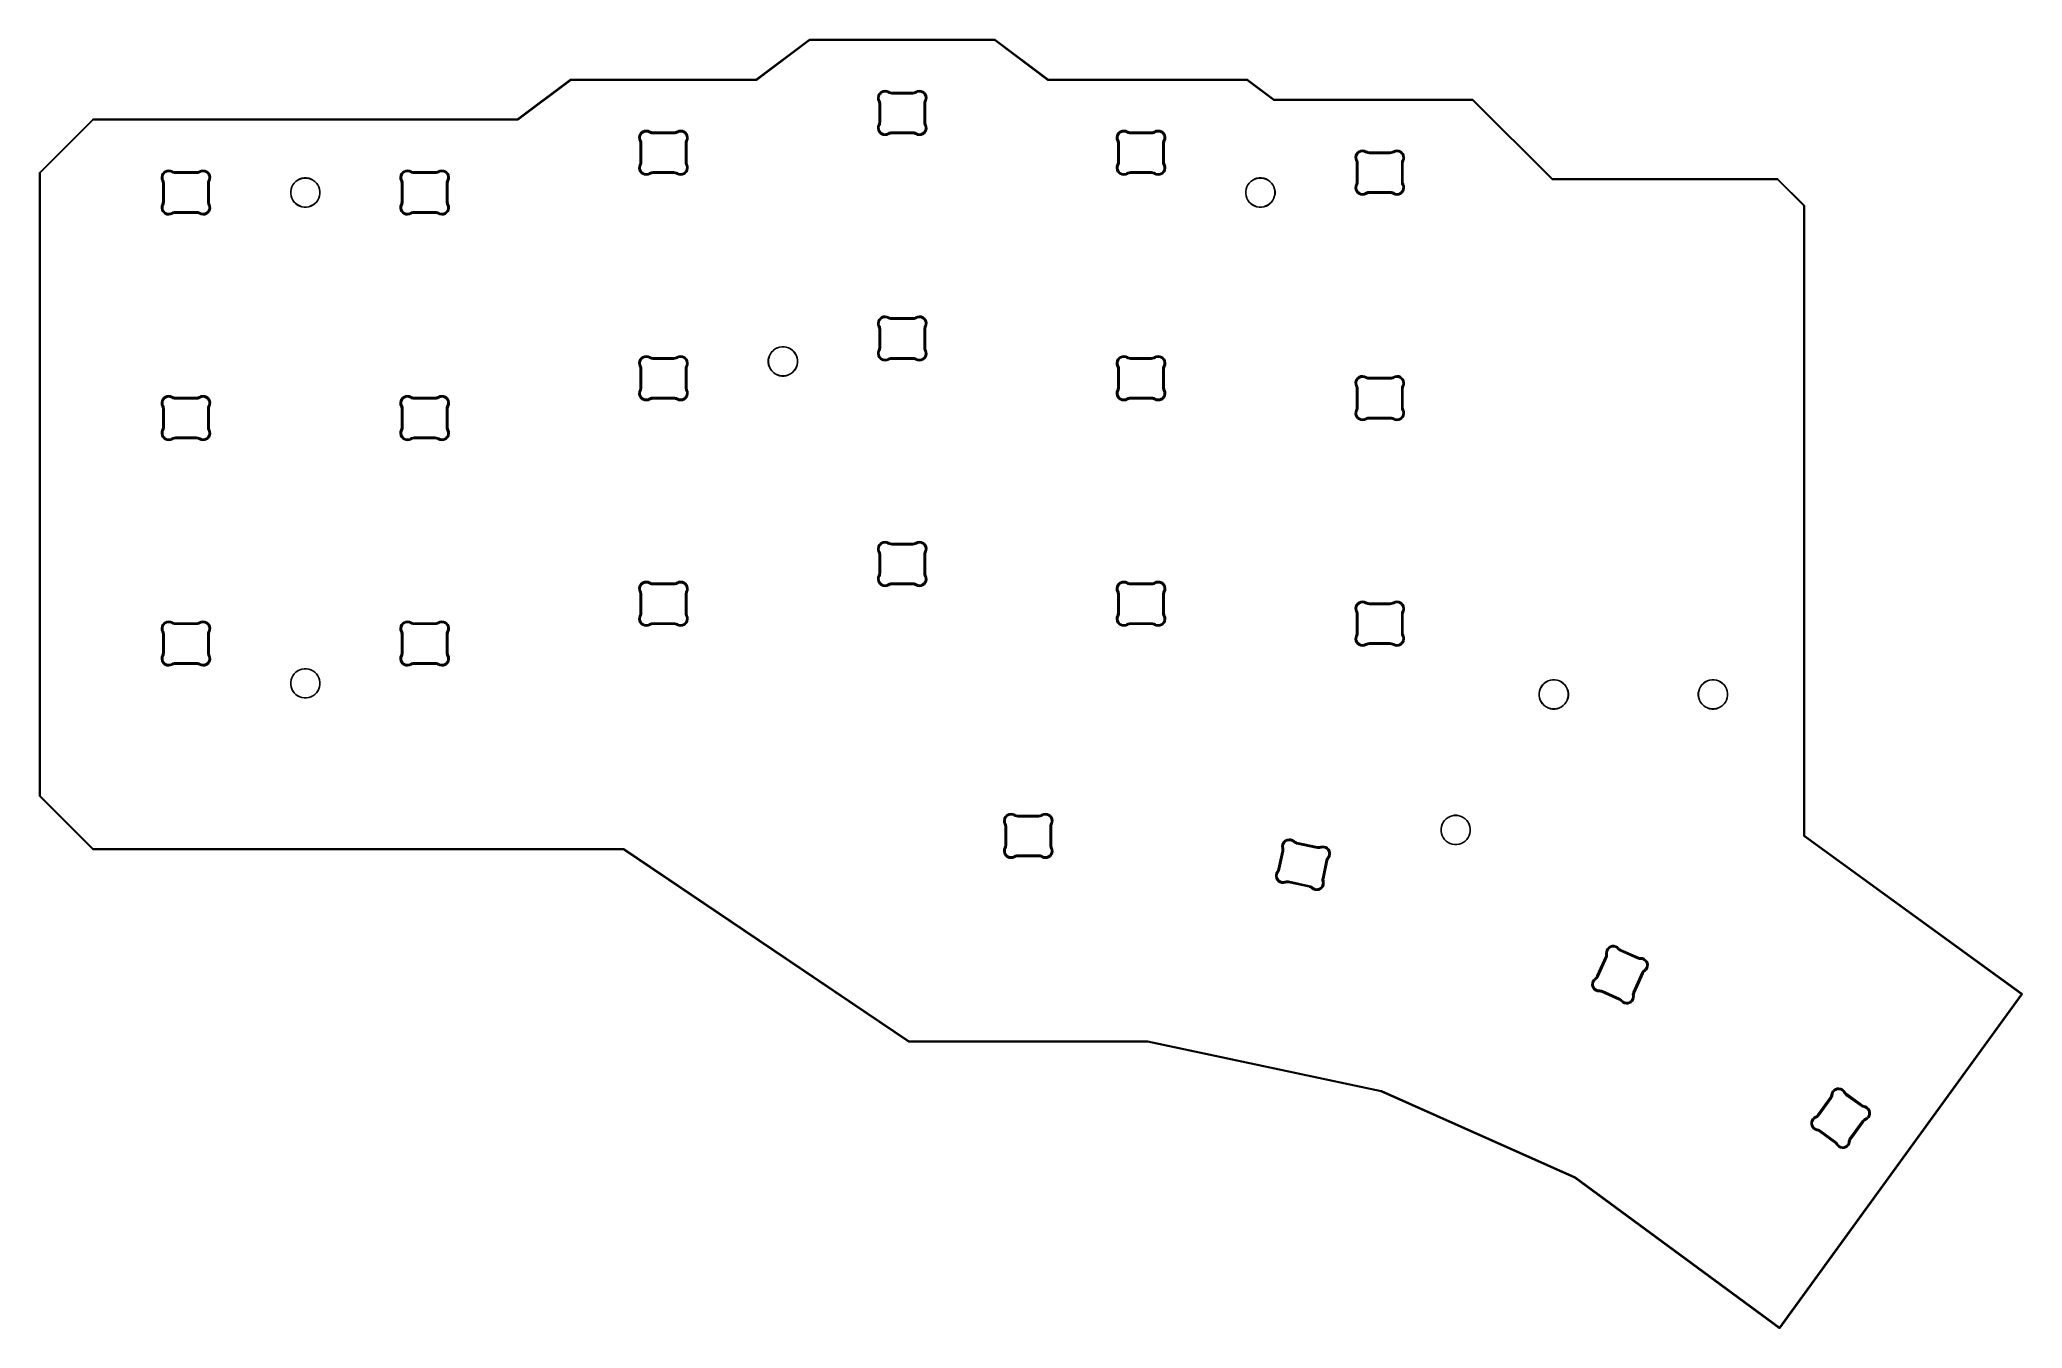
# Model space of a CAD drawing. Extents: x 42 to 191, y -120 to -23.
import ezdxf

# ---------------------------------------------------------------- set-up
doc = ezdxf.new("R2010")
doc.units = 0
doc.layers.add('BLACK', color=7, linetype='CONTINUOUS')

msp = doc.modelspace()

# ---------------------------------------------------------------- linework, layer by layer
at = {"layer": 'BLACK', "linetype": 'CONTINUOUS'}
for p, q in [((95.876667, -25.64), (99.87, -22.645)), ((99.893333, -22.69), (95.9, -25.685)), ((99.87, -22.645), (99.874488, -22.642847)), ((99.874488, -22.642847), (99.875433, -22.641903)), ((99.875433, -22.641903), (99.877183, -22.641554)), ((99.877183, -22.641554), (99.878795, -22.640782)), ((99.878795, -22.640782), (99.880118, -22.640971)), ((99.880118, -22.640971), (99.885, -22.64)), ((99.885, -22.64), (113.885, -22.64)), ((113.876667, -22.69), (99.893333, -22.69)), ((117.87, -25.685), (113.876667, -22.69)), ((113.885, -22.64), (113.889881, -22.640971)), ((113.889881, -22.640971), (113.891205, -22.640782)), ((113.891205, -22.640782), (113.892816, -22.641554)), ((113.892816, -22.641554), (113.894567, -22.641903)), ((113.894567, -22.641903), (113.895511, -22.642847)), ((113.895511, -22.642847), (113.9, -22.645)), ((113.9, -22.645), (117.893333, -25.64)), ((77.876667, -28.64), (81.87, -25.645)), ((81.893333, -25.69), (77.9, -28.685)), ((81.87, -25.645), (81.874488, -25.642847)), ((81.874488, -25.642847), (81.875433, -25.641903)), ((81.875433, -25.641903), (81.877183, -25.641554)), ((81.877183, -25.641554), (81.878795, -25.640782)), ((81.878795, -25.640782), (81.880118, -25.640971)), ((81.880118, -25.640971), (81.885, -25.64)), ((81.885, -25.64), (95.876667, -25.64)), ((95.885, -25.69), (81.893333, -25.69)), ((95.889881, -25.689028), (95.885, -25.69)), ((95.891205, -25.689218), (95.889881, -25.689028)), ((95.892816, -25.688445), (95.891205, -25.689218)), ((95.894567, -25.688097), (95.892816, -25.688445)), ((95.895511, -25.687152), (95.894567, -25.688097)), ((95.9, -25.685), (95.895511, -25.687152)), ((105.03705, -26.99488), (105.063229, -26.85758)), ((105.063229, -26.85758), (105.123173, -26.731313)), ((105.123173, -26.731313), (105.213012, -26.624235)), ((105.17628, -26.833888), (105.140478, -26.943455)), ((105.238546, -26.736885), (105.17628, -26.833888)), ((105.213012, -26.624235), (105.326942, -26.543263)), ((105.323254, -26.658711), (105.238546, -26.736885)), ((105.424933, -26.604415), (105.323254, -26.658711)), ((105.326942, -26.543263), (105.457605, -26.493625)), ((105.537016, -26.577505), (105.424933, -26.604415)), ((105.457605, -26.493625), (105.596561, -26.478529)), ((105.652262, -26.579718), (105.537016, -26.577505)), ((105.596561, -26.478529), (105.734835, -26.49895)), ((105.763229, -26.610913), (105.652262, -26.579718)), ((105.734835, -26.49895), (105.863286, -26.553479)), ((105.813039, -26.639906), (105.763229, -26.610913)), ((105.813061, -26.639869), (105.813039, -26.639906)), ((105.813055, -26.639893), (105.813067, -26.639872)), ((105.900635, -26.681188), (105.813055, -26.639893)), ((105.813065, -26.639869), (105.813061, -26.639869)), ((105.813067, -26.639872), (105.813065, -26.639869)), ((105.863286, -26.553479), (105.863511, -26.553528)), ((105.863511, -26.553528), (105.863499, -26.553548)), ((105.863499, -26.553548), (105.863505, -26.553551)), ((105.863505, -26.553551), (105.863517, -26.553531)), ((105.863517, -26.553531), (105.863567, -26.553588)), ((105.863567, -26.553588), (105.897849, -26.573577)), ((105.897849, -26.573577), (105.972486, -26.60103)), ((105.994099, -26.706485), (105.900635, -26.681188)), ((105.972486, -26.60103), (106.05078, -26.614968)), ((106.090535, -26.714997), (105.994099, -26.706485)), ((106.05078, -26.614968), (106.090542, -26.614999)), ((106.090548, -26.715), (106.090535, -26.714997)), ((106.090542, -26.614999), (106.090546, -26.615)), ((106.090546, -26.615), (106.090548, -26.615)), ((106.090548, -26.615), (107.679453, -26.615)), ((107.679448, -26.715), (106.090548, -26.715)), ((107.679453, -26.715), (107.679448, -26.715)), ((107.679453, -26.615), (107.679456, -26.615)), ((107.679673, -26.714956), (107.679453, -26.715)), ((107.679456, -26.615), (107.679458, -26.615)), ((107.679458, -26.614976), (107.719218, -26.614945)), ((107.679458, -26.615), (107.679458, -26.614976)), ((107.775897, -26.706462), (107.679673, -26.714956)), ((107.719218, -26.614945), (107.797508, -26.601007)), ((107.869357, -26.681167), (107.775897, -26.706462)), ((107.797508, -26.601007), (107.87214, -26.573556)), ((107.956933, -26.639873), (107.869357, -26.681167)), ((107.87214, -26.573556), (107.906482, -26.553533)), ((107.906482, -26.553533), (107.906483, -26.553532)), ((107.906483, -26.553532), (107.906489, -26.553529)), ((107.906489, -26.553529), (107.906496, -26.553527)), ((107.906496, -26.553527), (108.035153, -26.498911)), ((107.956934, -26.63987), (107.956933, -26.639873)), ((107.956939, -26.63987), (107.956934, -26.63987)), ((107.95694, -26.63987), (107.956939, -26.63987)), ((108.006754, -26.610874), (107.95694, -26.63987)), ((108.117731, -26.579677), (108.006754, -26.610874)), ((108.035153, -26.498911), (108.173438, -26.478488)), ((108.232989, -26.577463), (108.117731, -26.579677)), ((108.173438, -26.478488), (108.312404, -26.493585)), ((108.345082, -26.604376), (108.232989, -26.577463)), ((108.312404, -26.493585), (108.443077, -26.543226)), ((108.44677, -26.658676), (108.345082, -26.604376)), ((108.443077, -26.543226), (108.557016, -26.624205)), ((108.531486, -26.736857), (108.44677, -26.658676)), ((108.593758, -26.83387), (108.531486, -26.736857)), ((108.557016, -26.624205), (108.646861, -26.731291)), ((108.629563, -26.943447), (108.593758, -26.83387)), ((108.646861, -26.731291), (108.70681, -26.857567)), ((108.70681, -26.857567), (108.73299, -26.994878)), ((117.874488, -25.687152), (117.87, -25.685)), ((117.875433, -25.688097), (117.874488, -25.687152)), ((117.877183, -25.688445), (117.875433, -25.688097)), ((117.878795, -25.689218), (117.877183, -25.688445)), ((117.880118, -25.689028), (117.878795, -25.689218)), ((117.885, -25.69), (117.880118, -25.689028)), ((132.876667, -25.69), (117.885, -25.69)), ((117.893333, -25.64), (132.885, -25.64)), ((134.87, -27.185), (132.876667, -25.69)), ((132.885, -25.64), (132.889881, -25.640971)), ((132.889881, -25.640971), (132.891205, -25.640782)), ((132.891205, -25.640782), (132.892816, -25.641554)), ((132.892816, -25.641554), (132.894567, -25.641903)), ((132.894567, -25.641903), (132.895511, -25.642847)), ((132.895511, -25.642847), (132.9, -25.645)), ((132.9, -25.645), (134.893333, -27.14)), ((105.046329, -27.134346), (105.03705, -26.99488)), ((105.090461, -27.266956), (105.046329, -27.134346)), ((105.090462, -27.266962), (105.090461, -27.266956)), ((105.105082, -27.297338), (105.090462, -27.266962)), ((105.124943, -27.361769), (105.105082, -27.297338)), ((105.134981, -27.42844), (105.124943, -27.361769)), ((105.140478, -26.943455), (105.133452, -27.058508)), ((105.133452, -27.058508), (105.155657, -27.171617)), ((105.134976, -27.462151), (105.134981, -27.42844)), ((105.135001, -27.462151), (105.134976, -27.462151)), ((105.135001, -27.462153), (105.135001, -27.462151)), ((105.135001, -27.462157), (105.135001, -27.462153)), ((105.135001, -28.867837), (105.135001, -27.462157)), ((105.155657, -27.171617), (105.180567, -27.22359)), ((105.180567, -27.22359), (105.180567, -27.223593)), ((105.180567, -27.223593), (105.18057, -27.223596)), ((105.18057, -27.223596), (105.210575, -27.300098)), ((105.210575, -27.300098), (105.228846, -27.380216)), ((105.228846, -27.380216), (105.23496, -27.461951)), ((105.23496, -27.461951), (105.235001, -27.462157)), ((105.235001, -27.462157), (105.235001, -28.867841)), ((108.534999, -27.462152), (108.541145, -27.380206)), ((108.534999, -27.462153), (108.534999, -27.462152)), ((108.534999, -27.462157), (108.534999, -27.462153)), ((108.534999, -28.867841), (108.534999, -27.462157)), ((108.541145, -27.380206), (108.559432, -27.300092)), ((108.559432, -27.300092), (108.589422, -27.223669)), ((108.589422, -27.223669), (108.589433, -27.22359)), ((108.589433, -27.22359), (108.58945, -27.223598)), ((108.589434, -27.223588), (108.589525, -27.223492)), ((108.589451, -27.223596), (108.589434, -27.223588)), ((108.58945, -27.223598), (108.589451, -27.223596)), ((108.589525, -27.223492), (108.614382, -27.17163)), ((108.614382, -27.17163), (108.636589, -27.058511)), ((108.636589, -27.058511), (108.629563, -26.943447)), ((108.635001, -27.428449), (108.634999, -27.462157)), ((108.634999, -27.462157), (108.634999, -28.867841)), ((108.645052, -27.361779), (108.635001, -27.428449)), ((108.664925, -27.297352), (108.645052, -27.361779)), ((108.67955, -27.266978), (108.664925, -27.297352)), ((108.679535, -27.266968), (108.679534, -27.266968)), ((108.679534, -27.266968), (108.679534, -27.26697)), ((108.679534, -27.26697), (108.67955, -27.266978)), ((108.679572, -27.266986), (108.679535, -27.266968)), ((108.723711, -27.134354), (108.679572, -27.266986)), ((108.73299, -26.994878), (108.723711, -27.134354)), ((134.874488, -27.187152), (134.87, -27.185)), ((134.875433, -27.188097), (134.874488, -27.187152)), ((134.877183, -27.188445), (134.875433, -27.188097)), ((134.878795, -27.189218), (134.877183, -27.188445)), ((134.880118, -27.189028), (134.878795, -27.189218)), ((134.885, -27.19), (134.880118, -27.189028)), ((149.874644, -27.19), (134.885, -27.19)), ((134.893333, -27.14), (149.885, -27.14)), ((155.867322, -33.182677), (149.874644, -27.19)), ((149.885, -27.14), (149.894567, -27.141903)), ((149.894567, -27.141903), (149.902678, -27.147322)), ((149.902678, -27.147322), (155.895355, -33.14)), ((41.867322, -32.647322), (45.867322, -28.647323)), ((45.895355, -28.69), (41.91, -32.675355)), ((45.867322, -28.647323), (45.875433, -28.641903)), ((45.875433, -28.641903), (45.885, -28.64)), ((45.885, -28.64), (77.876667, -28.64)), ((77.885, -28.69), (45.895355, -28.69)), ((77.889881, -28.689028), (77.885, -28.69)), ((77.891205, -28.689218), (77.889881, -28.689028)), ((77.892816, -28.688445), (77.891205, -28.689218)), ((77.894567, -28.688097), (77.892816, -28.688445)), ((77.895511, -28.687152), (77.894567, -28.688097)), ((77.9, -28.685), (77.895511, -28.687152)), ((87.03705, -29.99488), (87.063229, -29.85758)), ((87.063229, -29.85758), (87.123173, -29.731313)), ((87.123173, -29.731313), (87.213012, -29.624235)), ((87.17628, -29.833888), (87.140478, -29.943455)), ((87.238546, -29.736885), (87.17628, -29.833888)), ((87.213012, -29.624235), (87.326942, -29.543263)), ((87.323254, -29.658711), (87.238546, -29.736885)), ((87.424933, -29.604415), (87.323254, -29.658711)), ((87.326942, -29.543263), (87.457605, -29.493625)), ((87.537016, -29.577505), (87.424933, -29.604415)), ((87.457605, -29.493625), (87.596561, -29.478529)), ((87.652262, -29.579718), (87.537016, -29.577505)), ((87.596561, -29.478529), (87.734835, -29.49895)), ((87.763229, -29.610913), (87.652262, -29.579718)), ((87.734835, -29.49895), (87.863286, -29.553479)), ((87.813039, -29.639906), (87.763229, -29.610913)), ((87.813061, -29.639869), (87.813039, -29.639906)), ((87.813055, -29.639893), (87.813067, -29.639872)), ((87.900635, -29.681188), (87.813055, -29.639893)), ((87.813065, -29.639869), (87.813061, -29.639869)), ((87.813067, -29.639872), (87.813065, -29.639869)), ((87.863286, -29.553479), (87.863511, -29.553528)), ((87.863511, -29.553528), (87.863499, -29.553548)), ((87.863499, -29.553548), (87.863505, -29.553551)), ((87.863505, -29.553551), (87.863517, -29.553531)), ((87.863517, -29.553531), (87.863567, -29.553588)), ((87.863567, -29.553588), (87.897849, -29.573577)), ((87.897849, -29.573577), (87.972486, -29.60103)), ((87.994099, -29.706485), (87.900635, -29.681188)), ((87.972486, -29.60103), (88.05078, -29.614968)), ((88.090535, -29.714997), (87.994099, -29.706485)), ((88.05078, -29.614968), (88.090542, -29.614999)), ((88.090548, -29.715), (88.090535, -29.714997)), ((88.090542, -29.614999), (88.090546, -29.615)), ((88.090546, -29.615), (88.090548, -29.615)), ((88.090548, -29.615), (89.679453, -29.615)), ((89.679448, -29.715), (88.090548, -29.715)), ((89.679453, -29.715), (89.679448, -29.715)), ((89.679453, -29.615), (89.679456, -29.615)), ((89.679673, -29.714956), (89.679453, -29.715)), ((89.679456, -29.615), (89.679458, -29.615)), ((89.679458, -29.614976), (89.719218, -29.614945)), ((89.679458, -29.615), (89.679458, -29.614976)), ((89.775897, -29.706462), (89.679673, -29.714956)), ((89.719218, -29.614945), (89.797508, -29.601007)), ((89.869357, -29.681167), (89.775897, -29.706462)), ((89.797508, -29.601007), (89.87214, -29.573556)), ((89.956933, -29.639873), (89.869357, -29.681167)), ((89.87214, -29.573556), (89.906482, -29.553533)), ((89.906482, -29.553533), (89.906483, -29.553532)), ((89.906483, -29.553532), (89.906489, -29.553529)), ((89.906489, -29.553529), (89.906496, -29.553527)), ((89.906496, -29.553527), (90.035153, -29.498911)), ((89.956934, -29.63987), (89.956933, -29.639873)), ((89.956939, -29.63987), (89.956934, -29.63987)), ((89.95694, -29.63987), (89.956939, -29.63987)), ((90.006754, -29.610874), (89.95694, -29.63987)), ((90.117731, -29.579677), (90.006754, -29.610874)), ((90.035153, -29.498911), (90.173438, -29.478488)), ((90.232989, -29.577463), (90.117731, -29.579677)), ((90.173438, -29.478488), (90.312404, -29.493585)), ((90.345082, -29.604376), (90.232989, -29.577463)), ((90.312404, -29.493585), (90.443077, -29.543226)), ((90.44677, -29.658676), (90.345082, -29.604376)), ((90.443077, -29.543226), (90.557016, -29.624205)), ((90.531486, -29.736857), (90.44677, -29.658676)), ((90.593758, -29.83387), (90.531486, -29.736857)), ((90.557016, -29.624205), (90.646861, -29.731291)), ((90.629563, -29.943447), (90.593758, -29.83387)), ((90.646861, -29.731291), (90.70681, -29.857567)), ((90.70681, -29.857567), (90.73299, -29.994878)), ((105.037011, -29.335121), (105.046291, -29.195645)), ((105.063191, -29.472431), (105.037011, -29.335121)), ((105.046291, -29.195645), (105.090431, -29.063013)), ((105.12314, -29.598708), (105.063191, -29.472431)), ((105.090431, -29.063013), (105.090465, -29.06303)), ((105.090465, -29.06303), (105.090513, -29.062979)), ((105.090513, -29.062979), (105.105097, -29.032672)), ((105.105097, -29.032672), (105.124956, -28.968232)), ((105.212986, -29.705793), (105.12314, -29.598708)), ((105.124956, -28.968232), (105.135001, -28.901553)), ((105.15562, -29.158369), (105.133413, -29.271488)), ((105.133413, -29.271488), (105.140438, -29.386552)), ((105.135001, -28.867838), (105.135001, -28.867837)), ((105.135001, -28.901553), (105.135001, -28.867838)), ((105.140438, -29.386552), (105.176243, -29.496129)), ((105.18049, -29.10648), (105.15562, -29.158369)), ((105.176243, -29.496129), (105.238515, -29.593141)), ((105.180561, -29.106405), (105.18049, -29.10648)), ((105.180567, -29.106408), (105.180561, -29.106405)), ((105.180568, -29.106399), (105.180567, -29.106408)), ((105.180573, -29.106394), (105.180568, -29.106399)), ((105.180593, -29.106404), (105.180573, -29.106394)), ((105.210589, -29.029903), (105.180593, -29.106404)), ((105.22886, -28.949788), (105.210589, -29.029903)), ((105.326924, -29.786772), (105.212986, -29.705793)), ((105.235001, -28.867846), (105.22886, -28.949788)), ((105.235001, -28.867841), (105.235, -28.867844)), ((105.235, -28.867844), (105.235001, -28.867846)), ((105.238515, -29.593141), (105.323231, -29.671322)), ((105.323231, -29.671322), (105.424919, -29.725623)), ((105.457597, -29.836413), (105.326924, -29.786772)), ((105.424919, -29.725623), (105.537012, -29.752535)), ((105.596563, -29.85151), (105.457597, -29.836413)), ((105.537012, -29.752535), (105.652269, -29.750321)), ((105.734847, -29.831087), (105.596563, -29.85151)), ((105.652269, -29.750321), (105.763246, -29.719124)), ((105.863504, -29.776469), (105.734847, -29.831087)), ((105.763246, -29.719124), (105.813061, -29.690127)), ((105.813061, -29.690127), (105.813076, -29.690123)), ((105.813076, -29.690123), (105.900633, -29.648821)), ((105.86352, -29.776466), (105.863504, -29.776469)), ((105.897867, -29.756432), (105.86352, -29.776467)), ((105.86352, -29.776467), (105.86352, -29.776466)), ((105.972499, -29.728966), (105.897867, -29.756432)), ((105.900633, -29.648821), (105.994093, -29.623507)), ((106.05079, -29.715013), (105.972499, -29.728966)), ((105.994093, -29.623507), (106.090543, -29.614974)), ((106.090422, -29.714974), (106.05079, -29.715013)), ((106.090548, -29.714999), (106.090422, -29.714974)), ((106.090543, -29.614974), (106.090543, -29.614999)), ((106.090543, -29.614999), (106.090544, -29.614999)), ((106.090544, -29.614999), (106.090548, -29.614999)), ((106.090548, -29.614999), (107.679452, -29.614999)), ((106.090553, -29.714999), (106.090548, -29.714999)), ((107.679452, -29.714999), (106.090553, -29.714999)), ((107.679452, -29.614999), (107.679455, -29.614999)), ((107.679455, -29.714998), (107.679452, -29.714999)), ((107.679455, -29.614999), (107.7759, -29.623513)), ((107.679457, -29.714999), (107.679455, -29.714998)), ((107.71922, -29.71503), (107.679457, -29.714999)), ((107.797514, -29.728968), (107.71922, -29.71503)), ((107.7759, -29.623513), (107.869365, -29.64881)), ((107.872151, -29.756421), (107.797514, -29.728968)), ((107.869365, -29.64881), (107.956945, -29.690105)), ((107.90643, -29.776407), (107.872151, -29.756421)), ((107.906483, -29.776467), (107.90643, -29.776407)), ((107.906495, -29.776445), (107.906483, -29.776467)), ((107.906489, -29.77647), (107.906501, -29.776449)), ((107.906701, -29.776516), (107.906489, -29.77647)), ((107.906501, -29.776449), (107.906495, -29.776445)), ((108.035164, -29.831051), (107.906701, -29.776516)), ((107.956945, -29.690105), (107.956933, -29.690126)), ((107.956933, -29.690126), (107.956934, -29.690128)), ((107.956934, -29.690128), (107.956939, -29.690129)), ((107.956939, -29.690129), (107.956959, -29.690095)), ((107.956959, -29.690095), (108.00677, -29.719088)), ((108.00677, -29.719088), (108.117737, -29.750282)), ((108.173438, -29.851472), (108.035164, -29.831051)), ((108.117737, -29.750282), (108.232984, -29.752496)), ((108.312395, -29.836376), (108.173438, -29.851472)), ((108.232984, -29.752496), (108.345068, -29.725586)), ((108.443059, -29.786738), (108.312395, -29.836376)), ((108.345068, -29.725586), (108.446747, -29.67129)), ((108.556989, -29.705765), (108.443059, -29.786738)), ((108.446747, -29.67129), (108.531456, -29.593115)), ((108.531456, -29.593115), (108.593722, -29.496112)), ((108.541128, -28.949793), (108.534982, -28.867845)), ((108.534982, -28.867845), (108.534999, -28.867845)), ((108.534999, -28.867843), (108.534999, -28.867841)), ((108.534999, -28.867845), (108.534999, -28.867843)), ((108.559415, -29.029911), (108.541128, -28.949793)), ((108.646828, -29.598686), (108.556989, -29.705765)), ((108.589432, -29.106403), (108.559415, -29.029911)), ((108.589433, -29.106407), (108.589432, -29.106403)), ((108.589433, -29.106408), (108.589433, -29.106407)), ((108.614343, -29.158381), (108.589433, -29.106408)), ((108.593722, -29.496112), (108.629524, -29.386544)), ((108.636548, -29.27149), (108.614343, -29.158381)), ((108.629524, -29.386544), (108.636548, -29.27149)), ((108.634999, -28.867841), (108.634982, -28.867926)), ((108.634982, -28.867926), (108.634984, -28.90155)), ((108.634984, -28.90155), (108.645035, -28.968222)), ((108.645035, -28.968222), (108.664908, -29.032653)), ((108.706773, -29.472419), (108.646828, -29.598686)), ((108.664908, -29.032653), (108.679533, -29.063027)), ((108.679533, -29.063027), (108.679535, -29.063029)), ((108.679535, -29.063029), (108.679534, -29.063029)), ((108.679534, -29.063029), (108.723671, -29.195652)), ((108.732951, -29.335118), (108.706773, -29.472419)), ((108.723671, -29.195652), (108.732951, -29.335118)), ((123.03705, -29.99488), (123.063229, -29.85758)), ((123.063229, -29.85758), (123.123173, -29.731313)), ((123.123173, -29.731313), (123.213012, -29.624235)), ((123.17628, -29.833888), (123.140478, -29.943455)), ((123.238546, -29.736885), (123.17628, -29.833888)), ((123.213012, -29.624235), (123.326942, -29.543263)), ((123.323254, -29.658711), (123.238546, -29.736885)), ((123.424933, -29.604415), (123.323254, -29.658711)), ((123.326942, -29.543263), (123.457605, -29.493625)), ((123.537016, -29.577505), (123.424933, -29.604415)), ((123.457605, -29.493625), (123.596561, -29.478529)), ((123.652262, -29.579718), (123.537016, -29.577505)), ((123.596561, -29.478529), (123.734835, -29.49895)), ((123.763229, -29.610913), (123.652262, -29.579718)), ((123.734835, -29.49895), (123.863286, -29.553479)), ((123.813039, -29.639906), (123.763229, -29.610913)), ((123.813061, -29.639869), (123.813039, -29.639906)), ((123.813055, -29.639893), (123.813067, -29.639872)), ((123.900635, -29.681188), (123.813055, -29.639893)), ((123.813065, -29.639869), (123.813061, -29.639869)), ((123.813067, -29.639872), (123.813065, -29.639869)), ((123.863286, -29.553479), (123.863511, -29.553528)), ((123.863511, -29.553528), (123.863499, -29.553548)), ((123.863499, -29.553548), (123.863505, -29.553551)), ((123.863505, -29.553551), (123.863517, -29.553531)), ((123.863517, -29.553531), (123.863567, -29.553588)), ((123.863567, -29.553588), (123.897849, -29.573577)), ((123.897849, -29.573577), (123.972486, -29.60103)), ((123.994099, -29.706485), (123.900635, -29.681188)), ((123.972486, -29.60103), (124.05078, -29.614968)), ((124.090535, -29.714997), (123.994099, -29.706485)), ((124.05078, -29.614968), (124.090542, -29.614999)), ((124.090548, -29.715), (124.090535, -29.714997)), ((124.090542, -29.614999), (124.090546, -29.615)), ((124.090546, -29.615), (124.090548, -29.615)), ((124.090548, -29.615), (125.679453, -29.615)), ((125.679448, -29.715), (124.090548, -29.715)), ((125.679453, -29.715), (125.679448, -29.715)), ((125.679453, -29.615), (125.679456, -29.615)), ((125.679673, -29.714956), (125.679453, -29.715)), ((125.679456, -29.615), (125.679458, -29.615)), ((125.679458, -29.614976), (125.719218, -29.614945)), ((125.679458, -29.615), (125.679458, -29.614976)), ((125.775897, -29.706462), (125.679673, -29.714956)), ((125.719218, -29.614945), (125.797508, -29.601007)), ((125.869357, -29.681167), (125.775897, -29.706462)), ((125.797508, -29.601007), (125.87214, -29.573556)), ((125.956933, -29.639873), (125.869357, -29.681167)), ((125.87214, -29.573556), (125.906482, -29.553533)), ((125.906482, -29.553533), (125.906483, -29.553532)), ((125.906483, -29.553532), (125.906489, -29.553529)), ((125.906489, -29.553529), (125.906496, -29.553527)), ((125.906496, -29.553527), (126.035153, -29.498911)), ((125.956934, -29.63987), (125.956933, -29.639873)), ((125.956939, -29.63987), (125.956934, -29.63987)), ((125.95694, -29.63987), (125.956939, -29.63987)), ((126.006754, -29.610874), (125.95694, -29.63987)), ((126.117731, -29.579677), (126.006754, -29.610874)), ((126.035153, -29.498911), (126.173438, -29.478488)), ((126.232989, -29.577463), (126.117731, -29.579677)), ((126.173438, -29.478488), (126.312404, -29.493585)), ((126.345082, -29.604376), (126.232989, -29.577463)), ((126.312404, -29.493585), (126.443077, -29.543226)), ((126.44677, -29.658676), (126.345082, -29.604376)), ((126.443077, -29.543226), (126.557016, -29.624205)), ((126.531486, -29.736857), (126.44677, -29.658676)), ((126.593758, -29.83387), (126.531486, -29.736857)), ((126.557016, -29.624205), (126.646861, -29.731291)), ((126.629563, -29.943447), (126.593758, -29.83387)), ((126.646861, -29.731291), (126.70681, -29.857567)), ((126.70681, -29.857567), (126.73299, -29.994878)), ((87.046329, -30.134346), (87.03705, -29.99488)), ((87.090461, -30.266956), (87.046329, -30.134346)), ((87.090462, -30.266962), (87.090461, -30.266956)), ((87.105082, -30.297338), (87.090462, -30.266962)), ((87.124943, -30.361769), (87.105082, -30.297338)), ((87.134981, -30.42844), (87.124943, -30.361769)), ((87.140478, -29.943455), (87.133452, -30.058508)), ((87.133452, -30.058508), (87.155657, -30.171617)), ((87.134976, -30.462151), (87.134981, -30.42844)), ((87.135001, -30.462151), (87.134976, -30.462151)), ((87.135001, -30.462153), (87.135001, -30.462151)), ((87.135001, -30.462157), (87.135001, -30.462153)), ((87.135001, -31.867837), (87.135001, -30.462157)), ((87.155657, -30.171617), (87.180567, -30.22359)), ((87.180567, -30.22359), (87.180567, -30.223593)), ((87.180567, -30.223593), (87.18057, -30.223596)), ((87.18057, -30.223596), (87.210575, -30.300098)), ((87.210575, -30.300098), (87.228846, -30.380216)), ((87.228846, -30.380216), (87.23496, -30.461951)), ((87.23496, -30.461951), (87.235001, -30.462157)), ((87.235001, -30.462157), (87.235001, -31.867841)), ((90.534999, -30.462152), (90.541145, -30.380206)), ((90.534999, -30.462153), (90.534999, -30.462152)), ((90.534999, -30.462157), (90.534999, -30.462153)), ((90.534999, -31.867841), (90.534999, -30.462157)), ((90.541145, -30.380206), (90.559432, -30.300092)), ((90.559432, -30.300092), (90.589422, -30.223669)), ((90.589422, -30.223669), (90.589433, -30.22359)), ((90.589433, -30.22359), (90.58945, -30.223598)), ((90.589434, -30.223588), (90.589525, -30.223492)), ((90.589451, -30.223596), (90.589434, -30.223588)), ((90.58945, -30.223598), (90.589451, -30.223596)), ((90.589525, -30.223492), (90.614382, -30.17163)), ((90.614382, -30.17163), (90.636589, -30.058511)), ((90.636589, -30.058511), (90.629563, -29.943447)), ((90.635001, -30.428449), (90.634999, -30.462157)), ((90.634999, -30.462157), (90.634999, -31.867841)), ((90.645052, -30.361779), (90.635001, -30.428449)), ((90.664925, -30.297352), (90.645052, -30.361779)), ((90.67955, -30.266978), (90.664925, -30.297352)), ((90.679535, -30.266968), (90.679534, -30.266968)), ((90.679534, -30.266968), (90.679534, -30.26697)), ((90.679534, -30.26697), (90.67955, -30.266978)), ((90.679572, -30.266986), (90.679535, -30.266968)), ((90.723711, -30.134354), (90.679572, -30.266986)), ((90.73299, -29.994878), (90.723711, -30.134354)), ((123.046329, -30.134346), (123.03705, -29.99488)), ((123.090461, -30.266956), (123.046329, -30.134346)), ((123.090462, -30.266962), (123.090461, -30.266956)), ((123.105082, -30.297338), (123.090462, -30.266962)), ((123.124943, -30.361769), (123.105082, -30.297338)), ((123.134981, -30.42844), (123.124943, -30.361769)), ((123.140478, -29.943455), (123.133452, -30.058508)), ((123.133452, -30.058508), (123.155657, -30.171617)), ((123.134976, -30.462151), (123.134981, -30.42844)), ((123.135001, -30.462151), (123.134976, -30.462151)), ((123.135001, -30.462153), (123.135001, -30.462151)), ((123.135001, -30.462157), (123.135001, -30.462153)), ((123.135001, -31.867837), (123.135001, -30.462157)), ((123.155657, -30.171617), (123.180567, -30.22359)), ((123.180567, -30.22359), (123.180567, -30.223593)), ((123.180567, -30.223593), (123.18057, -30.223596)), ((123.18057, -30.223596), (123.210575, -30.300098)), ((123.210575, -30.300098), (123.228846, -30.380216)), ((123.228846, -30.380216), (123.23496, -30.461951)), ((123.23496, -30.461951), (123.235001, -30.462157)), ((123.235001, -30.462157), (123.235001, -31.867841)), ((126.534999, -30.462152), (126.541145, -30.380206)), ((126.534999, -30.462153), (126.534999, -30.462152)), ((126.534999, -30.462157), (126.534999, -30.462153)), ((126.534999, -31.867841), (126.534999, -30.462157)), ((126.541145, -30.380206), (126.559432, -30.300092)), ((126.559432, -30.300092), (126.589422, -30.223669)), ((126.589422, -30.223669), (126.589433, -30.22359)), ((126.589433, -30.22359), (126.58945, -30.223598)), ((126.589434, -30.223588), (126.589525, -30.223492)), ((126.589451, -30.223596), (126.589434, -30.223588)), ((126.58945, -30.223598), (126.589451, -30.223596)), ((126.589525, -30.223492), (126.614382, -30.17163)), ((126.614382, -30.17163), (126.636589, -30.058511)), ((126.636589, -30.058511), (126.629563, -29.943447)), ((126.635001, -30.428449), (126.634999, -30.462157)), ((126.634999, -30.462157), (126.634999, -31.867841)), ((126.645052, -30.361779), (126.635001, -30.428449)), ((126.664925, -30.297352), (126.645052, -30.361779)), ((126.67955, -30.266978), (126.664925, -30.297352)), ((126.679535, -30.266968), (126.679534, -30.266968)), ((126.679534, -30.266968), (126.679534, -30.26697)), ((126.679534, -30.26697), (126.67955, -30.266978)), ((126.679572, -30.266986), (126.679535, -30.266968)), ((126.723711, -30.134354), (126.679572, -30.266986)), ((126.73299, -29.994878), (126.723711, -30.134354)), ((141.03705, -31.49488), (141.063229, -31.35758)), ((141.063229, -31.35758), (141.123173, -31.231313)), ((141.123173, -31.231313), (141.213012, -31.124235)), ((141.17628, -31.333888), (141.140478, -31.443455)), ((141.238546, -31.236885), (141.17628, -31.333888)), ((141.213012, -31.124235), (141.326942, -31.043263)), ((141.323254, -31.158711), (141.238546, -31.236885)), ((141.424933, -31.104415), (141.323254, -31.158711)), ((141.326942, -31.043263), (141.457605, -30.993625)), ((141.537016, -31.077505), (141.424933, -31.104415)), ((141.457605, -30.993625), (141.596561, -30.978529)), ((141.652262, -31.079718), (141.537016, -31.077505)), ((141.596561, -30.978529), (141.734835, -30.99895)), ((141.763229, -31.110913), (141.652262, -31.079718)), ((141.734835, -30.99895), (141.863286, -31.053479)), ((141.813039, -31.139906), (141.763229, -31.110913)), ((141.813061, -31.139869), (141.813039, -31.139906)), ((141.813055, -31.139893), (141.813067, -31.139872)), ((141.900635, -31.181188), (141.813055, -31.139893)), ((141.813065, -31.139869), (141.813061, -31.139869)), ((141.813067, -31.139872), (141.813065, -31.139869)), ((141.863286, -31.053479), (141.863511, -31.053528)), ((141.863511, -31.053528), (141.863499, -31.053548)), ((141.863499, -31.053548), (141.863505, -31.053551)), ((141.863505, -31.053551), (141.863517, -31.053531)), ((141.863517, -31.053531), (141.863567, -31.053588)), ((141.863567, -31.053588), (141.897849, -31.073577)), ((141.897849, -31.073577), (141.972486, -31.10103)), ((141.994099, -31.206485), (141.900635, -31.181188)), ((141.972486, -31.10103), (142.05078, -31.114968)), ((142.090535, -31.214997), (141.994099, -31.206485)), ((142.05078, -31.114968), (142.090542, -31.114999)), ((142.090548, -31.215), (142.090535, -31.214997)), ((142.090542, -31.114999), (142.090546, -31.115)), ((142.090546, -31.115), (142.090548, -31.115)), ((142.090548, -31.115), (143.679453, -31.115)), ((143.679448, -31.215), (142.090548, -31.215)), ((143.679453, -31.215), (143.679448, -31.215)), ((143.679453, -31.115), (143.679456, -31.115)), ((143.679673, -31.214956), (143.679453, -31.215)), ((143.679456, -31.115), (143.679458, -31.115)), ((143.679458, -31.114976), (143.719218, -31.114945)), ((143.679458, -31.115), (143.679458, -31.114976)), ((143.775897, -31.206462), (143.679673, -31.214956)), ((143.719218, -31.114945), (143.797508, -31.101007)), ((143.869357, -31.181167), (143.775897, -31.206462)), ((143.797508, -31.101007), (143.87214, -31.073556)), ((143.956933, -31.139873), (143.869357, -31.181167)), ((143.87214, -31.073556), (143.906482, -31.053533)), ((143.906482, -31.053533), (143.906483, -31.053532)), ((143.906483, -31.053532), (143.906489, -31.053529)), ((143.906489, -31.053529), (143.906496, -31.053527)), ((143.906496, -31.053527), (144.035153, -30.998911)), ((143.956934, -31.13987), (143.956933, -31.139873)), ((143.956939, -31.13987), (143.956934, -31.13987)), ((143.95694, -31.13987), (143.956939, -31.13987)), ((144.006754, -31.110874), (143.95694, -31.13987)), ((144.117731, -31.079677), (144.006754, -31.110874)), ((144.035153, -30.998911), (144.173438, -30.978488)), ((144.232989, -31.077463), (144.117731, -31.079677)), ((144.173438, -30.978488), (144.312404, -30.993585)), ((144.345082, -31.104376), (144.232989, -31.077463)), ((144.312404, -30.993585), (144.443077, -31.043226)), ((144.44677, -31.158676), (144.345082, -31.104376)), ((144.443077, -31.043226), (144.557016, -31.124205)), ((144.531486, -31.236857), (144.44677, -31.158676)), ((144.593758, -31.33387), (144.531486, -31.236857)), ((144.557016, -31.124205), (144.646861, -31.231291)), ((144.629563, -31.443447), (144.593758, -31.33387)), ((144.646861, -31.231291), (144.70681, -31.357567)), ((144.70681, -31.357567), (144.73299, -31.494878)), ((41.86, -32.665), (41.861903, -32.655433)), ((41.86, -79.665), (41.86, -32.665)), ((41.861903, -32.655433), (41.867322, -32.647322)), ((41.91, -32.675355), (41.91, -79.654644)), ((51.03705, -32.99488), (51.063229, -32.85758)), ((51.063229, -32.85758), (51.123173, -32.731313)), ((51.123173, -32.731313), (51.213012, -32.624235)), ((51.17628, -32.833888), (51.140478, -32.943455)), ((51.238546, -32.736885), (51.17628, -32.833888)), ((51.213012, -32.624235), (51.326942, -32.543263)), ((51.323254, -32.658711), (51.238546, -32.736885)), ((51.424933, -32.604415), (51.323254, -32.658711)), ((51.326942, -32.543263), (51.457605, -32.493625)), ((51.537016, -32.577505), (51.424933, -32.604415)), ((51.457605, -32.493625), (51.596561, -32.478529)), ((51.652262, -32.579718), (51.537016, -32.577505)), ((51.596561, -32.478529), (51.734835, -32.49895)), ((51.763229, -32.610913), (51.652262, -32.579718)), ((51.734835, -32.49895), (51.863286, -32.553479)), ((51.813039, -32.639906), (51.763229, -32.610913)), ((51.813061, -32.639869), (51.813039, -32.639906)), ((51.813055, -32.639893), (51.813067, -32.639872)), ((51.900635, -32.681188), (51.813055, -32.639893)), ((51.813065, -32.639869), (51.813061, -32.639869)), ((51.813067, -32.639872), (51.813065, -32.639869)), ((51.863286, -32.553479), (51.863511, -32.553528)), ((51.863511, -32.553528), (51.863499, -32.553548)), ((51.863499, -32.553548), (51.863505, -32.553551)), ((51.863505, -32.553551), (51.863517, -32.553531)), ((51.863517, -32.553531), (51.863567, -32.553588)), ((51.863567, -32.553588), (51.897849, -32.573577)), ((51.897849, -32.573577), (51.972486, -32.60103)), ((51.994099, -32.706485), (51.900635, -32.681188)), ((51.972486, -32.60103), (52.05078, -32.614968)), ((52.090535, -32.714997), (51.994099, -32.706485)), ((52.05078, -32.614968), (52.090542, -32.614999)), ((52.090548, -32.715), (52.090535, -32.714997)), ((52.090542, -32.614999), (52.090546, -32.615)), ((52.090546, -32.615), (52.090548, -32.615)), ((52.090548, -32.615), (53.679453, -32.615)), ((53.679448, -32.715), (52.090548, -32.715)), ((53.679453, -32.715), (53.679448, -32.715)), ((53.679453, -32.615), (53.679456, -32.615)), ((53.679673, -32.714956), (53.679453, -32.715)), ((53.679456, -32.615), (53.679458, -32.615)), ((53.679458, -32.614976), (53.719218, -32.614945)), ((53.679458, -32.615), (53.679458, -32.614976)), ((53.775897, -32.706462), (53.679673, -32.714956)), ((53.719218, -32.614945), (53.797508, -32.601007)), ((53.869357, -32.681167), (53.775897, -32.706462)), ((53.797508, -32.601007), (53.87214, -32.573556)), ((53.956933, -32.639873), (53.869357, -32.681167)), ((53.87214, -32.573556), (53.906482, -32.553533)), ((53.906482, -32.553533), (53.906483, -32.553532)), ((53.906483, -32.553532), (53.906489, -32.553529)), ((53.906489, -32.553529), (53.906496, -32.553527)), ((53.906496, -32.553527), (54.035153, -32.498911)), ((53.956934, -32.63987), (53.956933, -32.639873)), ((53.956939, -32.63987), (53.956934, -32.63987)), ((53.95694, -32.63987), (53.956939, -32.63987)), ((54.006754, -32.610874), (53.95694, -32.63987)), ((54.117731, -32.579677), (54.006754, -32.610874)), ((54.035153, -32.498911), (54.173438, -32.478488)), ((54.232989, -32.577463), (54.117731, -32.579677)), ((54.173438, -32.478488), (54.312404, -32.493585)), ((54.345082, -32.604376), (54.232989, -32.577463)), ((54.312404, -32.493585), (54.443077, -32.543226)), ((54.44677, -32.658676), (54.345082, -32.604376)), ((54.443077, -32.543226), (54.557016, -32.624205)), ((54.531486, -32.736857), (54.44677, -32.658676)), ((54.593758, -32.83387), (54.531486, -32.736857)), ((54.557016, -32.624205), (54.646861, -32.731291)), ((54.629563, -32.943447), (54.593758, -32.83387)), ((54.646861, -32.731291), (54.70681, -32.857567)), ((54.70681, -32.857567), (54.73299, -32.994878)), ((69.03705, -32.99488), (69.063229, -32.85758)), ((69.063229, -32.85758), (69.123173, -32.731313)), ((69.123173, -32.731313), (69.213012, -32.624235)), ((69.17628, -32.833888), (69.140478, -32.943455)), ((69.238546, -32.736885), (69.17628, -32.833888)), ((69.213012, -32.624235), (69.326942, -32.543263)), ((69.323254, -32.658711), (69.238546, -32.736885)), ((69.424933, -32.604415), (69.323254, -32.658711)), ((69.326942, -32.543263), (69.457605, -32.493625)), ((69.537016, -32.577505), (69.424933, -32.604415)), ((69.457605, -32.493625), (69.596561, -32.478529)), ((69.652262, -32.579718), (69.537016, -32.577505)), ((69.596561, -32.478529), (69.734835, -32.49895)), ((69.763229, -32.610913), (69.652262, -32.579718)), ((69.734835, -32.49895), (69.863286, -32.553479)), ((69.813039, -32.639906), (69.763229, -32.610913)), ((69.813061, -32.639869), (69.813039, -32.639906)), ((69.813055, -32.639893), (69.813067, -32.639872)), ((69.900635, -32.681188), (69.813055, -32.639893)), ((69.813065, -32.639869), (69.813061, -32.639869)), ((69.813067, -32.639872), (69.813065, -32.639869)), ((69.863286, -32.553479), (69.863511, -32.553528)), ((69.863511, -32.553528), (69.863499, -32.553548)), ((69.863499, -32.553548), (69.863505, -32.553551)), ((69.863505, -32.553551), (69.863517, -32.553531)), ((69.863517, -32.553531), (69.863567, -32.553588)), ((69.863567, -32.553588), (69.897849, -32.573577)), ((69.897849, -32.573577), (69.972486, -32.60103)), ((69.994099, -32.706485), (69.900635, -32.681188)), ((69.972486, -32.60103), (70.05078, -32.614968)), ((70.090535, -32.714997), (69.994099, -32.706485)), ((70.05078, -32.614968), (70.090542, -32.614999)), ((70.090548, -32.715), (70.090535, -32.714997)), ((70.090542, -32.614999), (70.090546, -32.615)), ((70.090546, -32.615), (70.090548, -32.615)), ((70.090548, -32.615), (71.679453, -32.615)), ((71.679448, -32.715), (70.090548, -32.715)), ((71.679453, -32.715), (71.679448, -32.715)), ((71.679453, -32.615), (71.679456, -32.615)), ((71.679673, -32.714956), (71.679453, -32.715)), ((71.679456, -32.615), (71.679458, -32.615)), ((71.679458, -32.614976), (71.719218, -32.614945)), ((71.679458, -32.615), (71.679458, -32.614976)), ((71.775897, -32.706462), (71.679673, -32.714956)), ((71.719218, -32.614945), (71.797508, -32.601007)), ((71.869357, -32.681167), (71.775897, -32.706462)), ((71.797508, -32.601007), (71.87214, -32.573556)), ((71.956933, -32.639873), (71.869357, -32.681167)), ((71.87214, -32.573556), (71.906482, -32.553533)), ((71.906482, -32.553533), (71.906483, -32.553532)), ((71.906483, -32.553532), (71.906489, -32.553529)), ((71.906489, -32.553529), (71.906496, -32.553527)), ((71.906496, -32.553527), (72.035153, -32.498911)), ((71.956934, -32.63987), (71.956933, -32.639873)), ((71.956939, -32.63987), (71.956934, -32.63987)), ((71.95694, -32.63987), (71.956939, -32.63987)), ((72.006754, -32.610874), (71.95694, -32.63987)), ((72.117731, -32.579677), (72.006754, -32.610874)), ((72.035153, -32.498911), (72.173438, -32.478488)), ((72.232989, -32.577463), (72.117731, -32.579677)), ((72.173438, -32.478488), (72.312404, -32.493585)), ((72.345082, -32.604376), (72.232989, -32.577463)), ((72.312404, -32.493585), (72.443077, -32.543226)), ((72.44677, -32.658676), (72.345082, -32.604376)), ((72.443077, -32.543226), (72.557016, -32.624205)), ((72.531486, -32.736857), (72.44677, -32.658676)), ((72.593758, -32.83387), (72.531486, -32.736857)), ((72.557016, -32.624205), (72.646861, -32.731291)), ((72.629563, -32.943447), (72.593758, -32.83387)), ((72.646861, -32.731291), (72.70681, -32.857567)), ((72.70681, -32.857567), (72.73299, -32.994878)), ((87.037011, -32.335121), (87.046291, -32.195645)), ((87.063191, -32.472431), (87.037011, -32.335121)), ((87.046291, -32.195645), (87.090431, -32.063013)), ((87.12314, -32.598708), (87.063191, -32.472431)), ((87.090431, -32.063013), (87.090465, -32.06303)), ((87.090465, -32.06303), (87.090513, -32.062979)), ((87.090513, -32.062979), (87.105097, -32.032672)), ((87.105097, -32.032672), (87.124956, -31.968232)), ((87.212986, -32.705793), (87.12314, -32.598708)), ((87.124956, -31.968232), (87.135001, -31.901553)), ((87.15562, -32.158369), (87.133413, -32.271488)), ((87.133413, -32.271488), (87.140438, -32.386552)), ((87.135001, -31.867838), (87.135001, -31.867837)), ((87.135001, -31.901553), (87.135001, -31.867838)), ((87.140438, -32.386552), (87.176243, -32.496129)), ((87.18049, -32.10648), (87.15562, -32.158369)), ((87.176243, -32.496129), (87.238515, -32.593141)), ((87.180561, -32.106405), (87.18049, -32.10648)), ((87.180567, -32.106408), (87.180561, -32.106405)), ((87.180568, -32.106399), (87.180567, -32.106408)), ((87.180573, -32.106394), (87.180568, -32.106399)), ((87.180593, -32.106404), (87.180573, -32.106394)), ((87.210589, -32.029903), (87.180593, -32.106404)), ((87.22886, -31.949788), (87.210589, -32.029903)), ((87.326924, -32.786772), (87.212986, -32.705793)), ((87.235001, -31.867846), (87.22886, -31.949788)), ((87.235001, -31.867841), (87.235, -31.867844)), ((87.235, -31.867844), (87.235001, -31.867846)), ((87.238515, -32.593141), (87.323231, -32.671322)), ((87.323231, -32.671322), (87.424919, -32.725623)), ((87.457597, -32.836413), (87.326924, -32.786772)), ((87.424919, -32.725623), (87.537012, -32.752535)), ((87.596563, -32.85151), (87.457597, -32.836413)), ((87.537012, -32.752535), (87.652269, -32.750321)), ((87.734847, -32.831087), (87.596563, -32.85151)), ((87.652269, -32.750321), (87.763246, -32.719124)), ((87.863504, -32.776469), (87.734847, -32.831087)), ((87.763246, -32.719124), (87.813061, -32.690127)), ((87.813061, -32.690127), (87.813076, -32.690123)), ((87.813076, -32.690123), (87.900633, -32.648821)), ((87.86352, -32.776466), (87.863504, -32.776469)), ((87.897867, -32.756432), (87.86352, -32.776467)), ((87.86352, -32.776467), (87.86352, -32.776466)), ((87.972499, -32.728966), (87.897867, -32.756432)), ((87.900633, -32.648821), (87.994093, -32.623507)), ((88.05079, -32.715013), (87.972499, -32.728966)), ((87.994093, -32.623507), (88.090543, -32.614974)), ((88.090422, -32.714974), (88.05079, -32.715013)), ((88.090548, -32.714999), (88.090422, -32.714974)), ((88.090543, -32.614974), (88.090543, -32.614999)), ((88.090543, -32.614999), (88.090544, -32.614999)), ((88.090544, -32.614999), (88.090548, -32.614999)), ((88.090548, -32.614999), (89.679452, -32.614999)), ((88.090553, -32.714999), (88.090548, -32.714999)), ((89.679452, -32.714999), (88.090553, -32.714999)), ((89.679452, -32.614999), (89.679455, -32.614999)), ((89.679455, -32.714998), (89.679452, -32.714999)), ((89.679455, -32.614999), (89.7759, -32.623513)), ((89.679457, -32.714999), (89.679455, -32.714998)), ((89.71922, -32.71503), (89.679457, -32.714999)), ((89.797514, -32.728968), (89.71922, -32.71503)), ((89.7759, -32.623513), (89.869365, -32.64881)), ((89.872151, -32.756421), (89.797514, -32.728968)), ((89.869365, -32.64881), (89.956945, -32.690105)), ((89.90643, -32.776407), (89.872151, -32.756421)), ((89.906483, -32.776467), (89.90643, -32.776407)), ((89.906495, -32.776445), (89.906483, -32.776467)), ((89.906489, -32.77647), (89.906501, -32.776449)), ((89.906701, -32.776516), (89.906489, -32.77647)), ((89.906501, -32.776449), (89.906495, -32.776445)), ((90.035164, -32.831051), (89.906701, -32.776516)), ((89.956945, -32.690105), (89.956933, -32.690126)), ((89.956933, -32.690126), (89.956934, -32.690128)), ((89.956934, -32.690128), (89.956939, -32.690129)), ((89.956939, -32.690129), (89.956959, -32.690095)), ((89.956959, -32.690095), (90.00677, -32.719088)), ((90.00677, -32.719088), (90.117737, -32.750282)), ((90.173438, -32.851472), (90.035164, -32.831051)), ((90.117737, -32.750282), (90.232984, -32.752496)), ((90.312395, -32.836376), (90.173438, -32.851472)), ((90.232984, -32.752496), (90.345068, -32.725586)), ((90.443059, -32.786738), (90.312395, -32.836376)), ((90.345068, -32.725586), (90.446747, -32.67129)), ((90.556989, -32.705765), (90.443059, -32.786738)), ((90.446747, -32.67129), (90.531456, -32.593115)), ((90.531456, -32.593115), (90.593722, -32.496112)), ((90.541128, -31.949793), (90.534982, -31.867845)), ((90.534982, -31.867845), (90.534999, -31.867845)), ((90.534999, -31.867843), (90.534999, -31.867841)), ((90.534999, -31.867845), (90.534999, -31.867843)), ((90.559415, -32.029911), (90.541128, -31.949793)), ((90.646828, -32.598686), (90.556989, -32.705765)), ((90.589432, -32.106403), (90.559415, -32.029911)), ((90.589433, -32.106407), (90.589432, -32.106403)), ((90.589433, -32.106408), (90.589433, -32.106407)), ((90.614343, -32.158381), (90.589433, -32.106408)), ((90.593722, -32.496112), (90.629524, -32.386544)), ((90.636548, -32.27149), (90.614343, -32.158381)), ((90.629524, -32.386544), (90.636548, -32.27149)), ((90.634999, -31.867841), (90.634982, -31.867926)), ((90.634982, -31.867926), (90.634984, -31.90155)), ((90.634984, -31.90155), (90.645035, -31.968222)), ((90.645035, -31.968222), (90.664908, -32.032653)), ((90.706773, -32.472419), (90.646828, -32.598686)), ((90.664908, -32.032653), (90.679533, -32.063027)), ((90.679533, -32.063027), (90.679535, -32.063029)), ((90.679535, -32.063029), (90.679534, -32.063029)), ((90.679534, -32.063029), (90.723671, -32.195652)), ((90.732951, -32.335118), (90.706773, -32.472419)), ((90.723671, -32.195652), (90.732951, -32.335118)), ((123.037011, -32.335121), (123.046291, -32.195645)), ((123.063191, -32.472431), (123.037011, -32.335121)), ((123.046291, -32.195645), (123.090431, -32.063013)), ((123.12314, -32.598708), (123.063191, -32.472431)), ((123.090431, -32.063013), (123.090465, -32.06303)), ((123.090465, -32.06303), (123.090513, -32.062979)), ((123.090513, -32.062979), (123.105097, -32.032672)), ((123.105097, -32.032672), (123.124956, -31.968232)), ((123.212986, -32.705793), (123.12314, -32.598708)), ((123.124956, -31.968232), (123.135001, -31.901553)), ((123.15562, -32.158369), (123.133413, -32.271488)), ((123.133413, -32.271488), (123.140438, -32.386552)), ((123.135001, -31.867838), (123.135001, -31.867837)), ((123.135001, -31.901553), (123.135001, -31.867838)), ((123.140438, -32.386552), (123.176243, -32.496129)), ((123.18049, -32.10648), (123.15562, -32.158369)), ((123.176243, -32.496129), (123.238515, -32.593141)), ((123.180561, -32.106405), (123.18049, -32.10648)), ((123.180567, -32.106408), (123.180561, -32.106405)), ((123.180568, -32.106399), (123.180567, -32.106408)), ((123.180573, -32.106394), (123.180568, -32.106399)), ((123.180593, -32.106404), (123.180573, -32.106394)), ((123.210589, -32.029903), (123.180593, -32.106404)), ((123.22886, -31.949788), (123.210589, -32.029903)), ((123.326924, -32.786772), (123.212986, -32.705793)), ((123.235001, -31.867846), (123.22886, -31.949788)), ((123.235001, -31.867841), (123.235, -31.867844)), ((123.235, -31.867844), (123.235001, -31.867846)), ((123.238515, -32.593141), (123.323231, -32.671322)), ((123.323231, -32.671322), (123.424919, -32.725623)), ((123.457597, -32.836413), (123.326924, -32.786772)), ((123.424919, -32.725623), (123.537012, -32.752535)), ((123.596563, -32.85151), (123.457597, -32.836413)), ((123.537012, -32.752535), (123.652269, -32.750321)), ((123.734847, -32.831087), (123.596563, -32.85151)), ((123.652269, -32.750321), (123.763246, -32.719124)), ((123.863504, -32.776469), (123.734847, -32.831087)), ((123.763246, -32.719124), (123.813061, -32.690127)), ((123.813061, -32.690127), (123.813076, -32.690123)), ((123.813076, -32.690123), (123.900633, -32.648821)), ((123.86352, -32.776466), (123.863504, -32.776469)), ((123.897867, -32.756432), (123.86352, -32.776467)), ((123.86352, -32.776467), (123.86352, -32.776466)), ((123.972499, -32.728966), (123.897867, -32.756432)), ((123.900633, -32.648821), (123.994093, -32.623507)), ((124.05079, -32.715013), (123.972499, -32.728966)), ((123.994093, -32.623507), (124.090543, -32.614974)), ((124.090422, -32.714974), (124.05079, -32.715013)), ((124.090548, -32.714999), (124.090422, -32.714974)), ((124.090543, -32.614974), (124.090543, -32.614999)), ((124.090543, -32.614999), (124.090544, -32.614999)), ((124.090544, -32.614999), (124.090548, -32.614999)), ((124.090548, -32.614999), (125.679452, -32.614999)), ((124.090553, -32.714999), (124.090548, -32.714999)), ((125.679452, -32.714999), (124.090553, -32.714999)), ((125.679452, -32.614999), (125.679455, -32.614999)), ((125.679455, -32.714998), (125.679452, -32.714999)), ((125.679455, -32.614999), (125.7759, -32.623513)), ((125.679457, -32.714999), (125.679455, -32.714998)), ((125.71922, -32.71503), (125.679457, -32.714999)), ((125.797514, -32.728968), (125.71922, -32.71503)), ((125.7759, -32.623513), (125.869365, -32.64881)), ((125.872151, -32.756421), (125.797514, -32.728968)), ((125.869365, -32.64881), (125.956945, -32.690105)), ((125.90643, -32.776407), (125.872151, -32.756421)), ((125.906483, -32.776467), (125.90643, -32.776407)), ((125.906495, -32.776445), (125.906483, -32.776467)), ((125.906489, -32.77647), (125.906501, -32.776449)), ((125.906701, -32.776516), (125.906489, -32.77647)), ((125.906501, -32.776449), (125.906495, -32.776445)), ((126.035164, -32.831051), (125.906701, -32.776516)), ((125.956945, -32.690105), (125.956933, -32.690126)), ((125.956933, -32.690126), (125.956934, -32.690128)), ((125.956934, -32.690128), (125.956939, -32.690129)), ((125.956939, -32.690129), (125.956959, -32.690095)), ((125.956959, -32.690095), (126.00677, -32.719088)), ((126.00677, -32.719088), (126.117737, -32.750282)), ((126.173438, -32.851472), (126.035164, -32.831051)), ((126.117737, -32.750282), (126.232984, -32.752496)), ((126.312395, -32.836376), (126.173438, -32.851472)), ((126.232984, -32.752496), (126.345068, -32.725586)), ((126.443059, -32.786738), (126.312395, -32.836376)), ((126.345068, -32.725586), (126.446747, -32.67129)), ((126.556989, -32.705765), (126.443059, -32.786738)), ((126.446747, -32.67129), (126.531456, -32.593115)), ((126.531456, -32.593115), (126.593722, -32.496112)), ((126.541128, -31.949793), (126.534982, -31.867845)), ((126.534982, -31.867845), (126.534999, -31.867845)), ((126.534999, -31.867843), (126.534999, -31.867841)), ((126.534999, -31.867845), (126.534999, -31.867843)), ((126.559415, -32.029911), (126.541128, -31.949793)), ((126.646828, -32.598686), (126.556989, -32.705765)), ((126.589432, -32.106403), (126.559415, -32.029911)), ((126.589433, -32.106407), (126.589432, -32.106403)), ((126.589433, -32.106408), (126.589433, -32.106407)), ((126.614343, -32.158381), (126.589433, -32.106408)), ((126.593722, -32.496112), (126.629524, -32.386544)), ((126.636548, -32.27149), (126.614343, -32.158381)), ((126.629524, -32.386544), (126.636548, -32.27149)), ((126.634999, -31.867841), (126.634982, -31.867926)), ((126.634982, -31.867926), (126.634984, -31.90155)), ((126.634984, -31.90155), (126.645035, -31.968222)), ((126.645035, -31.968222), (126.664908, -32.032653)), ((126.706773, -32.472419), (126.646828, -32.598686)), ((126.664908, -32.032653), (126.679533, -32.063027)), ((126.679533, -32.063027), (126.679535, -32.063029)), ((126.679535, -32.063029), (126.679534, -32.063029)), ((126.679534, -32.063029), (126.723671, -32.195652)), ((126.732951, -32.335118), (126.706773, -32.472419)), ((126.723671, -32.195652), (126.732951, -32.335118)), ((141.046329, -31.634346), (141.03705, -31.49488)), ((141.090461, -31.766956), (141.046329, -31.634346)), ((141.090462, -31.766962), (141.090461, -31.766956)), ((141.105082, -31.797338), (141.090462, -31.766962)), ((141.124943, -31.861769), (141.105082, -31.797338)), ((141.134981, -31.92844), (141.124943, -31.861769)), ((141.140478, -31.443455), (141.133452, -31.558508)), ((141.133452, -31.558508), (141.155657, -31.671617)), ((141.134976, -31.962151), (141.134981, -31.92844)), ((141.135001, -31.962151), (141.134976, -31.962151)), ((141.135001, -31.962153), (141.135001, -31.962151)), ((141.135001, -31.962157), (141.135001, -31.962153)), ((141.135001, -33.367837), (141.135001, -31.962157)), ((141.155657, -31.671617), (141.180567, -31.72359)), ((141.180567, -31.72359), (141.180567, -31.723593)), ((141.180567, -31.723593), (141.18057, -31.723596)), ((141.18057, -31.723596), (141.210575, -31.800098)), ((141.210575, -31.800098), (141.228846, -31.880216)), ((141.228846, -31.880216), (141.23496, -31.961951)), ((141.23496, -31.961951), (141.235001, -31.962157)), ((141.235001, -31.962157), (141.235001, -33.367841)), ((144.534999, -31.962152), (144.541145, -31.880206)), ((144.534999, -31.962153), (144.534999, -31.962152)), ((144.534999, -31.962157), (144.534999, -31.962153)), ((144.534999, -33.367841), (144.534999, -31.962157)), ((144.541145, -31.880206), (144.559432, -31.800092)), ((144.559432, -31.800092), (144.589422, -31.723669)), ((144.589422, -31.723669), (144.589433, -31.72359)), ((144.589433, -31.72359), (144.58945, -31.723598)), ((144.589434, -31.723588), (144.589525, -31.723492)), ((144.589451, -31.723596), (144.589434, -31.723588)), ((144.58945, -31.723598), (144.589451, -31.723596)), ((144.589525, -31.723492), (144.614382, -31.67163)), ((144.614382, -31.67163), (144.636589, -31.558511)), ((144.636589, -31.558511), (144.629563, -31.443447)), ((144.635001, -31.928449), (144.634999, -31.962157)), ((144.634999, -31.962157), (144.634999, -33.367841)), ((144.645052, -31.861779), (144.635001, -31.928449)), ((144.664925, -31.797352), (144.645052, -31.861779)), ((144.67955, -31.766978), (144.664925, -31.797352)), ((144.679535, -31.766968), (144.679534, -31.766968)), ((144.679534, -31.766968), (144.679534, -31.76697)), ((144.679534, -31.76697), (144.67955, -31.766978)), ((144.679572, -31.766986), (144.679535, -31.766968)), ((144.723711, -31.634354), (144.679572, -31.766986)), ((144.73299, -31.494878), (144.723711, -31.634354)), ((51.046329, -33.134346), (51.03705, -32.99488)), ((51.090461, -33.266956), (51.046329, -33.134346)), ((51.090462, -33.266962), (51.090461, -33.266956)), ((51.105082, -33.297338), (51.090462, -33.266962)), ((51.124943, -33.361769), (51.105082, -33.297338)), ((51.134981, -33.42844), (51.124943, -33.361769)), ((51.140478, -32.943455), (51.133452, -33.058508)), ((51.133452, -33.058508), (51.155657, -33.171617)), ((51.134976, -33.462151), (51.134981, -33.42844)), ((51.135001, -33.462151), (51.134976, -33.462151)), ((51.135001, -33.462153), (51.135001, -33.462151)), ((51.135001, -33.462157), (51.135001, -33.462153)), ((51.135001, -34.867837), (51.135001, -33.462157)), ((51.155657, -33.171617), (51.180567, -33.22359)), ((51.180567, -33.22359), (51.180567, -33.223593)), ((51.180567, -33.223593), (51.18057, -33.223596)), ((51.18057, -33.223596), (51.210575, -33.300098)), ((51.210575, -33.300098), (51.228846, -33.380216)), ((51.228846, -33.380216), (51.23496, -33.461951)), ((51.23496, -33.461951), (51.235001, -33.462157)), ((51.235001, -33.462157), (51.235001, -34.867841)), ((54.534999, -33.462152), (54.541145, -33.380206)), ((54.534999, -33.462153), (54.534999, -33.462152)), ((54.534999, -33.462157), (54.534999, -33.462153)), ((54.534999, -34.867841), (54.534999, -33.462157)), ((54.541145, -33.380206), (54.559432, -33.300092)), ((54.559432, -33.300092), (54.589422, -33.223669)), ((54.589422, -33.223669), (54.589433, -33.22359)), ((54.589433, -33.22359), (54.58945, -33.223598)), ((54.589434, -33.223588), (54.589525, -33.223492)), ((54.589451, -33.223596), (54.589434, -33.223588)), ((54.58945, -33.223598), (54.589451, -33.223596)), ((54.589525, -33.223492), (54.614382, -33.17163)), ((54.614382, -33.17163), (54.636589, -33.058511)), ((54.636589, -33.058511), (54.629563, -32.943447)), ((54.635001, -33.428449), (54.634999, -33.462157)), ((54.634999, -33.462157), (54.634999, -34.867841)), ((54.645052, -33.361779), (54.635001, -33.428449)), ((54.664925, -33.297352), (54.645052, -33.361779)), ((54.67955, -33.266978), (54.664925, -33.297352)), ((54.679535, -33.266968), (54.679534, -33.266968)), ((54.679534, -33.266968), (54.679534, -33.26697)), ((54.679534, -33.26697), (54.67955, -33.266978)), ((54.679572, -33.266986), (54.679535, -33.266968)), ((54.723711, -33.134354), (54.679572, -33.266986)), ((54.73299, -32.994878), (54.723711, -33.134354)), ((60.783406, -34.078303), (60.810531, -33.907043)), ((60.783406, -34.078822), (60.783406, -34.078303)), ((60.783406, -34.251697), (60.783406, -34.078822)), ((60.810531, -34.422957), (60.783406, -34.251697)), ((60.816962, -33.908587), (60.79, -34.078822)), ((60.79, -34.078822), (60.79, -34.251178)), ((60.79, -34.251178), (60.816962, -34.421413)), ((60.810531, -33.907043), (60.864113, -33.742135)), ((60.870224, -33.744666), (60.816962, -33.908587)), ((60.864113, -33.742135), (60.942833, -33.587639)), ((60.948472, -33.591095), (60.870224, -33.744666)), ((60.942833, -33.587639), (61.044751, -33.44736)), ((61.049781, -33.451655), (60.948472, -33.591095)), ((61.044751, -33.44736), (61.16736, -33.324751)), ((61.171655, -33.329781), (61.049781, -33.451655)), ((61.16736, -33.324751), (61.307639, -33.222833)), ((61.311095, -33.228472), (61.171655, -33.329781)), ((61.307639, -33.222833), (61.462135, -33.144113)), ((61.464666, -33.150224), (61.311095, -33.228472)), ((61.462135, -33.144113), (61.627043, -33.090531)), ((61.628587, -33.096962), (61.464666, -33.150224)), ((61.627043, -33.090531), (61.798303, -33.063406)), ((61.798822, -33.07), (61.628587, -33.096962)), ((61.798303, -33.063406), (61.971697, -33.063406)), ((61.971178, -33.07), (61.798822, -33.07)), ((62.141413, -33.096962), (61.971178, -33.07)), ((61.971697, -33.063406), (62.142957, -33.090531)), ((62.305334, -33.150224), (62.141413, -33.096962)), ((62.142957, -33.090531), (62.307865, -33.144113)), ((62.458905, -33.228472), (62.305334, -33.150224)), ((62.307865, -33.144113), (62.462361, -33.222833)), ((62.598345, -33.329781), (62.458905, -33.228472)), ((62.462361, -33.222833), (62.60264, -33.324751)), ((62.720219, -33.451655), (62.598345, -33.329781)), ((62.60264, -33.324751), (62.725249, -33.44736)), ((62.821528, -33.591095), (62.720219, -33.451655)), ((62.725249, -33.44736), (62.827167, -33.587639)), ((62.899776, -33.744666), (62.821528, -33.591095)), ((62.827167, -33.587639), (62.905887, -33.742135)), ((62.953038, -33.908587), (62.899776, -33.744666)), ((62.905887, -33.742135), (62.959469, -33.907043)), ((62.98, -34.078822), (62.953038, -33.908587)), ((62.953038, -34.421413), (62.98, -34.251178)), ((62.959469, -33.907043), (62.986594, -34.078303)), ((62.986594, -34.251697), (62.959469, -34.422957)), ((62.98, -34.251178), (62.98, -34.078822)), ((62.986594, -34.078303), (62.986594, -34.251697)), ((69.046329, -33.134346), (69.03705, -32.99488)), ((69.090461, -33.266956), (69.046329, -33.134346)), ((69.090462, -33.266962), (69.090461, -33.266956)), ((69.105082, -33.297338), (69.090462, -33.266962)), ((69.124943, -33.361769), (69.105082, -33.297338)), ((69.134981, -33.42844), (69.124943, -33.361769)), ((69.140478, -32.943455), (69.133452, -33.058508)), ((69.133452, -33.058508), (69.155657, -33.171617)), ((69.134976, -33.462151), (69.134981, -33.42844)), ((69.135001, -33.462151), (69.134976, -33.462151)), ((69.135001, -33.462153), (69.135001, -33.462151)), ((69.135001, -33.462157), (69.135001, -33.462153)), ((69.135001, -34.867837), (69.135001, -33.462157)), ((69.155657, -33.171617), (69.180567, -33.22359)), ((69.180567, -33.22359), (69.180567, -33.223593)), ((69.180567, -33.223593), (69.18057, -33.223596)), ((69.18057, -33.223596), (69.210575, -33.300098)), ((69.210575, -33.300098), (69.228846, -33.380216)), ((69.228846, -33.380216), (69.23496, -33.461951)), ((69.23496, -33.461951), (69.235001, -33.462157)), ((69.235001, -33.462157), (69.235001, -34.867841)), ((72.534999, -33.462152), (72.541145, -33.380206)), ((72.534999, -33.462153), (72.534999, -33.462152)), ((72.534999, -33.462157), (72.534999, -33.462153)), ((72.534999, -34.867841), (72.534999, -33.462157)), ((72.541145, -33.380206), (72.559432, -33.300092)), ((72.559432, -33.300092), (72.589422, -33.223669)), ((72.589422, -33.223669), (72.589433, -33.22359)), ((72.589433, -33.22359), (72.58945, -33.223598)), ((72.589434, -33.223588), (72.589525, -33.223492)), ((72.589451, -33.223596), (72.589434, -33.223588)), ((72.58945, -33.223598), (72.589451, -33.223596)), ((72.589525, -33.223492), (72.614382, -33.17163)), ((72.614382, -33.17163), (72.636589, -33.058511)), ((72.636589, -33.058511), (72.629563, -32.943447)), ((72.635001, -33.428449), (72.634999, -33.462157)), ((72.634999, -33.462157), (72.634999, -34.867841)), ((72.645052, -33.361779), (72.635001, -33.428449)), ((72.664925, -33.297352), (72.645052, -33.361779)), ((72.67955, -33.266978), (72.664925, -33.297352)), ((72.679535, -33.266968), (72.679534, -33.266968)), ((72.679534, -33.266968), (72.679534, -33.26697)), ((72.679534, -33.26697), (72.67955, -33.266978)), ((72.679572, -33.266986), (72.679535, -33.266968)), ((72.723711, -33.134354), (72.679572, -33.266986)), ((72.73299, -32.994878), (72.723711, -33.134354)), ((132.783406, -34.078303), (132.810531, -33.907043)), ((132.783406, -34.078822), (132.783406, -34.078303)), ((132.783406, -34.251697), (132.783406, -34.078822)), ((132.810531, -34.422957), (132.783406, -34.251697)), ((132.816962, -33.908587), (132.79, -34.078822)), ((132.79, -34.078822), (132.79, -34.251178)), ((132.79, -34.251178), (132.816962, -34.421413)), ((132.810531, -33.907043), (132.864113, -33.742135)), ((132.870224, -33.744666), (132.816962, -33.908587)), ((132.864113, -33.742135), (132.942833, -33.587639)), ((132.948472, -33.591095), (132.870224, -33.744666)), ((132.942833, -33.587639), (133.044751, -33.44736)), ((133.049781, -33.451655), (132.948472, -33.591095)), ((133.044751, -33.44736), (133.16736, -33.324751)), ((133.171655, -33.329781), (133.049781, -33.451655)), ((133.16736, -33.324751), (133.307639, -33.222833)), ((133.311095, -33.228472), (133.171655, -33.329781)), ((133.307639, -33.222833), (133.462135, -33.144113)), ((133.464666, -33.150224), (133.311095, -33.228472)), ((133.462135, -33.144113), (133.627043, -33.090531)), ((133.628587, -33.096962), (133.464666, -33.150224)), ((133.627043, -33.090531), (133.798303, -33.063406)), ((133.798822, -33.07), (133.628587, -33.096962)), ((133.798303, -33.063406), (133.971697, -33.063406)), ((133.971178, -33.07), (133.798822, -33.07)), ((134.141413, -33.096962), (133.971178, -33.07)), ((133.971697, -33.063406), (134.142957, -33.090531)), ((134.305334, -33.150224), (134.141413, -33.096962)), ((134.142957, -33.090531), (134.307865, -33.144113)), ((134.458905, -33.228472), (134.305334, -33.150224)), ((134.307865, -33.144113), (134.462361, -33.222833)), ((134.598345, -33.329781), (134.458905, -33.228472)), ((134.462361, -33.222833), (134.60264, -33.324751)), ((134.720219, -33.451655), (134.598345, -33.329781)), ((134.60264, -33.324751), (134.725249, -33.44736)), ((134.821528, -33.591095), (134.720219, -33.451655)), ((134.725249, -33.44736), (134.827167, -33.587639)), ((134.899776, -33.744666), (134.821528, -33.591095)), ((134.827167, -33.587639), (134.905887, -33.742135)), ((134.953038, -33.908587), (134.899776, -33.744666)), ((134.905887, -33.742135), (134.959469, -33.907043)), ((134.98, -34.078822), (134.953038, -33.908587)), ((134.953038, -34.421413), (134.98, -34.251178)), ((134.959469, -33.907043), (134.986594, -34.078303)), ((134.986594, -34.251697), (134.959469, -34.422957)), ((134.98, -34.251178), (134.98, -34.078822)), ((134.986594, -34.078303), (134.986594, -34.251697)), ((141.037011, -33.835121), (141.046291, -33.695645)), ((141.063191, -33.972431), (141.037011, -33.835121)), ((141.046291, -33.695645), (141.090431, -33.563013)), ((141.12314, -34.098708), (141.063191, -33.972431)), ((141.090431, -33.563013), (141.090465, -33.56303)), ((141.090465, -33.56303), (141.090513, -33.562979)), ((141.090513, -33.562979), (141.105097, -33.532672)), ((141.105097, -33.532672), (141.124956, -33.468232)), ((141.212986, -34.205793), (141.12314, -34.098708)), ((141.124956, -33.468232), (141.135001, -33.401553)), ((141.15562, -33.658369), (141.133413, -33.771488)), ((141.133413, -33.771488), (141.140438, -33.886552)), ((141.135001, -33.367838), (141.135001, -33.367837)), ((141.135001, -33.401553), (141.135001, -33.367838)), ((141.140438, -33.886552), (141.176243, -33.996129)), ((141.18049, -33.60648), (141.15562, -33.658369)), ((141.176243, -33.996129), (141.238515, -34.093141)), ((141.180561, -33.606405), (141.18049, -33.60648)), ((141.180567, -33.606408), (141.180561, -33.606405)), ((141.180568, -33.606399), (141.180567, -33.606408)), ((141.180573, -33.606394), (141.180568, -33.606399)), ((141.180593, -33.606404), (141.180573, -33.606394)), ((141.210589, -33.529903), (141.180593, -33.606404)), ((141.22886, -33.449788), (141.210589, -33.529903)), ((141.326924, -34.286772), (141.212986, -34.205793)), ((141.235001, -33.367846), (141.22886, -33.449788)), ((141.235001, -33.367841), (141.235, -33.367844)), ((141.235, -33.367844), (141.235001, -33.367846)), ((141.238515, -34.093141), (141.323231, -34.171322)), ((141.323231, -34.171322), (141.424919, -34.225623)), ((141.457597, -34.336413), (141.326924, -34.286772)), ((141.424919, -34.225623), (141.537012, -34.252535)), ((141.596563, -34.35151), (141.457597, -34.336413)), ((141.537012, -34.252535), (141.652269, -34.250321)), ((141.734847, -34.331087), (141.596563, -34.35151)), ((141.652269, -34.250321), (141.763246, -34.219124)), ((141.863504, -34.276469), (141.734847, -34.331087)), ((141.763246, -34.219124), (141.813061, -34.190127)), ((141.813061, -34.190127), (141.813076, -34.190123)), ((141.813076, -34.190123), (141.900633, -34.148821)), ((141.86352, -34.276466), (141.863504, -34.276469)), ((141.897867, -34.256432), (141.86352, -34.276467)), ((141.86352, -34.276467), (141.86352, -34.276466)), ((141.972499, -34.228966), (141.897867, -34.256432)), ((141.900633, -34.148821), (141.994093, -34.123507)), ((142.05079, -34.215013), (141.972499, -34.228966)), ((141.994093, -34.123507), (142.090543, -34.114974)), ((142.090422, -34.214974), (142.05079, -34.215013)), ((142.090548, -34.214999), (142.090422, -34.214974)), ((142.090543, -34.114974), (142.090543, -34.114999)), ((142.090543, -34.114999), (142.090544, -34.114999)), ((142.090544, -34.114999), (142.090548, -34.114999)), ((142.090548, -34.114999), (143.679452, -34.114999)), ((142.090553, -34.214999), (142.090548, -34.214999)), ((143.679452, -34.214999), (142.090553, -34.214999)), ((143.679452, -34.114999), (143.679455, -34.114999)), ((143.679455, -34.214998), (143.679452, -34.214999)), ((143.679455, -34.114999), (143.7759, -34.123513)), ((143.679457, -34.214999), (143.679455, -34.214998)), ((143.71922, -34.21503), (143.679457, -34.214999)), ((143.797514, -34.228968), (143.71922, -34.21503)), ((143.7759, -34.123513), (143.869365, -34.14881)), ((143.872151, -34.256421), (143.797514, -34.228968)), ((143.869365, -34.14881), (143.956945, -34.190105)), ((143.90643, -34.276407), (143.872151, -34.256421)), ((143.906483, -34.276467), (143.90643, -34.276407)), ((143.906495, -34.276445), (143.906483, -34.276467)), ((143.906489, -34.27647), (143.906501, -34.276449)), ((143.906701, -34.276516), (143.906489, -34.27647)), ((143.906501, -34.276449), (143.906495, -34.276445)), ((144.035164, -34.331051), (143.906701, -34.276516)), ((143.956945, -34.190105), (143.956933, -34.190126)), ((143.956933, -34.190126), (143.956934, -34.190128)), ((143.956934, -34.190128), (143.956939, -34.190129)), ((143.956939, -34.190129), (143.956959, -34.190095)), ((143.956959, -34.190095), (144.00677, -34.219088)), ((144.00677, -34.219088), (144.117737, -34.250282)), ((144.173438, -34.351472), (144.035164, -34.331051)), ((144.117737, -34.250282), (144.232984, -34.252496)), ((144.312395, -34.336376), (144.173438, -34.351472)), ((144.232984, -34.252496), (144.345068, -34.225586)), ((144.443059, -34.286738), (144.312395, -34.336376)), ((144.345068, -34.225586), (144.446747, -34.17129)), ((144.556989, -34.205765), (144.443059, -34.286738)), ((144.446747, -34.17129), (144.531456, -34.093115)), ((144.531456, -34.093115), (144.593722, -33.996112)), ((144.541128, -33.449793), (144.534982, -33.367845)), ((144.534982, -33.367845), (144.534999, -33.367845)), ((144.534999, -33.367843), (144.534999, -33.367841)), ((144.534999, -33.367845), (144.534999, -33.367843)), ((144.559415, -33.529911), (144.541128, -33.449793)), ((144.646828, -34.098686), (144.556989, -34.205765)), ((144.589432, -33.606403), (144.559415, -33.529911)), ((144.589433, -33.606407), (144.589432, -33.606403)), ((144.589433, -33.606408), (144.589433, -33.606407)), ((144.614343, -33.658381), (144.589433, -33.606408)), ((144.593722, -33.996112), (144.629524, -33.886544)), ((144.636548, -33.77149), (144.614343, -33.658381)), ((144.629524, -33.886544), (144.636548, -33.77149)), ((144.634999, -33.367841), (144.634982, -33.367926)), ((144.634982, -33.367926), (144.634984, -33.40155)), ((144.634984, -33.40155), (144.645035, -33.468222)), ((144.645035, -33.468222), (144.664908, -33.532653)), ((144.706773, -33.972419), (144.646828, -34.098686)), ((144.664908, -33.532653), (144.679533, -33.563027)), ((144.679533, -33.563027), (144.679535, -33.563029)), ((144.679535, -33.563029), (144.679534, -33.563029)), ((144.679534, -33.563029), (144.723671, -33.695652)), ((144.732951, -33.835118), (144.706773, -33.972419)), ((144.723671, -33.695652), (144.732951, -33.835118)), ((155.875433, -33.188097), (155.867322, -33.182677)), ((155.885, -33.19), (155.875433, -33.188097)), ((172.874644, -33.19), (155.885, -33.19)), ((155.895355, -33.14), (172.885, -33.14)), ((174.86, -35.175356), (172.874644, -33.19)), ((172.885, -33.14), (172.894567, -33.141903)), ((172.894567, -33.141903), (172.902678, -33.147322)), ((172.902678, -33.147322), (174.902678, -35.147322)), ((51.037011, -35.335121), (51.046291, -35.195645)), ((51.063191, -35.472431), (51.037011, -35.335121)), ((51.046291, -35.195645), (51.090431, -35.063013)), ((51.12314, -35.598708), (51.063191, -35.472431)), ((51.090431, -35.063013), (51.090465, -35.06303)), ((51.090465, -35.06303), (51.090513, -35.062979)), ((51.090513, -35.062979), (51.105097, -35.032672)), ((51.105097, -35.032672), (51.124956, -34.968232)), ((51.212986, -35.705793), (51.12314, -35.598708)), ((51.124956, -34.968232), (51.135001, -34.901553)), ((51.15562, -35.158369), (51.133413, -35.271488)), ((51.133413, -35.271488), (51.140438, -35.386552)), ((51.135001, -34.867838), (51.135001, -34.867837)), ((51.135001, -34.901553), (51.135001, -34.867838)), ((51.140438, -35.386552), (51.176243, -35.496129)), ((51.18049, -35.10648), (51.15562, -35.158369)), ((51.176243, -35.496129), (51.238515, -35.593141)), ((51.180561, -35.106405), (51.18049, -35.10648)), ((51.180567, -35.106408), (51.180561, -35.106405)), ((51.180568, -35.106399), (51.180567, -35.106408)), ((51.180573, -35.106394), (51.180568, -35.106399)), ((51.180593, -35.106404), (51.180573, -35.106394)), ((51.210589, -35.029903), (51.180593, -35.106404)), ((51.22886, -34.949788), (51.210589, -35.029903)), ((51.326924, -35.786772), (51.212986, -35.705793)), ((51.235001, -34.867846), (51.22886, -34.949788)), ((51.235001, -34.867841), (51.235, -34.867844)), ((51.235, -34.867844), (51.235001, -34.867846)), ((51.238515, -35.593141), (51.323231, -35.671322)), ((51.323231, -35.671322), (51.424919, -35.725623)), ((51.457597, -35.836413), (51.326924, -35.786772)), ((51.424919, -35.725623), (51.537012, -35.752535)), ((51.596563, -35.85151), (51.457597, -35.836413)), ((51.537012, -35.752535), (51.652269, -35.750321)), ((51.734847, -35.831087), (51.596563, -35.85151)), ((51.652269, -35.750321), (51.763246, -35.719124)), ((51.863504, -35.776469), (51.734847, -35.831087)), ((51.763246, -35.719124), (51.813061, -35.690127)), ((51.813061, -35.690127), (51.813076, -35.690123)), ((51.813076, -35.690123), (51.900633, -35.648821)), ((51.86352, -35.776466), (51.863504, -35.776469)), ((51.897867, -35.756432), (51.86352, -35.776467)), ((51.86352, -35.776467), (51.86352, -35.776466)), ((51.972499, -35.728966), (51.897867, -35.756432)), ((51.900633, -35.648821), (51.994093, -35.623507)), ((52.05079, -35.715013), (51.972499, -35.728966)), ((51.994093, -35.623507), (52.090543, -35.614974)), ((52.090422, -35.714974), (52.05079, -35.715013)), ((52.090548, -35.714999), (52.090422, -35.714974)), ((52.090543, -35.614974), (52.090543, -35.614999)), ((52.090543, -35.614999), (52.090544, -35.614999)), ((52.090544, -35.614999), (52.090548, -35.614999)), ((52.090548, -35.614999), (53.679452, -35.614999)), ((52.090553, -35.714999), (52.090548, -35.714999)), ((53.679452, -35.714999), (52.090553, -35.714999)), ((53.679452, -35.614999), (53.679455, -35.614999)), ((53.679455, -35.714998), (53.679452, -35.714999)), ((53.679455, -35.614999), (53.7759, -35.623513)), ((53.679457, -35.714999), (53.679455, -35.714998)), ((53.71922, -35.71503), (53.679457, -35.714999)), ((53.797514, -35.728968), (53.71922, -35.71503)), ((53.7759, -35.623513), (53.869365, -35.64881)), ((53.872151, -35.756421), (53.797514, -35.728968)), ((53.869365, -35.64881), (53.956945, -35.690105)), ((53.90643, -35.776407), (53.872151, -35.756421)), ((53.906483, -35.776467), (53.90643, -35.776407)), ((53.906495, -35.776445), (53.906483, -35.776467)), ((53.906489, -35.77647), (53.906501, -35.776449)), ((53.906701, -35.776516), (53.906489, -35.77647)), ((53.906501, -35.776449), (53.906495, -35.776445)), ((54.035164, -35.831051), (53.906701, -35.776516)), ((53.956945, -35.690105), (53.956933, -35.690126)), ((53.956933, -35.690126), (53.956934, -35.690128)), ((53.956934, -35.690128), (53.956939, -35.690129)), ((53.956939, -35.690129), (53.956959, -35.690095)), ((53.956959, -35.690095), (54.00677, -35.719088)), ((54.00677, -35.719088), (54.117737, -35.750282)), ((54.173438, -35.851472), (54.035164, -35.831051)), ((54.117737, -35.750282), (54.232984, -35.752496)), ((54.312395, -35.836376), (54.173438, -35.851472)), ((54.232984, -35.752496), (54.345068, -35.725586)), ((54.443059, -35.786738), (54.312395, -35.836376)), ((54.345068, -35.725586), (54.446747, -35.67129)), ((54.556989, -35.705765), (54.443059, -35.786738)), ((54.446747, -35.67129), (54.531456, -35.593115)), ((54.531456, -35.593115), (54.593722, -35.496112)), ((54.541128, -34.949793), (54.534982, -34.867845)), ((54.534982, -34.867845), (54.534999, -34.867845)), ((54.534999, -34.867843), (54.534999, -34.867841)), ((54.534999, -34.867845), (54.534999, -34.867843)), ((54.559415, -35.029911), (54.541128, -34.949793)), ((54.646828, -35.598686), (54.556989, -35.705765)), ((54.589432, -35.106403), (54.559415, -35.029911)), ((54.589433, -35.106407), (54.589432, -35.106403)), ((54.589433, -35.106408), (54.589433, -35.106407)), ((54.614343, -35.158381), (54.589433, -35.106408)), ((54.593722, -35.496112), (54.629524, -35.386544)), ((54.636548, -35.27149), (54.614343, -35.158381)), ((54.629524, -35.386544), (54.636548, -35.27149)), ((54.634999, -34.867841), (54.634982, -34.867926)), ((54.634982, -34.867926), (54.634984, -34.90155)), ((54.634984, -34.90155), (54.645035, -34.968222)), ((54.645035, -34.968222), (54.664908, -35.032653)), ((54.706773, -35.472419), (54.646828, -35.598686)), ((54.664908, -35.032653), (54.679533, -35.063027)), ((54.679533, -35.063027), (54.679535, -35.063029)), ((54.679535, -35.063029), (54.679534, -35.063029)), ((54.679534, -35.063029), (54.723671, -35.195652)), ((54.732951, -35.335118), (54.706773, -35.472419)), ((54.723671, -35.195652), (54.732951, -35.335118)), ((60.864113, -34.587865), (60.810531, -34.422957)), ((60.816962, -34.421413), (60.870224, -34.585334)), ((60.942833, -34.742361), (60.864113, -34.587865)), ((60.870224, -34.585334), (60.948472, -34.738905)), ((61.044751, -34.88264), (60.942833, -34.742361)), ((60.948472, -34.738905), (61.049781, -34.878345)), ((61.16736, -35.005249), (61.044751, -34.88264)), ((61.049781, -34.878345), (61.171655, -35.000219)), ((61.307639, -35.107167), (61.16736, -35.005249)), ((61.171655, -35.000219), (61.311095, -35.101528)), ((61.462135, -35.185887), (61.307639, -35.107167)), ((61.311095, -35.101528), (61.464666, -35.179776)), ((61.627043, -35.239469), (61.462135, -35.185887)), ((61.464666, -35.179776), (61.628587, -35.233038)), ((61.798303, -35.266594), (61.627043, -35.239469)), ((61.628587, -35.233038), (61.798822, -35.26)), ((61.971697, -35.266594), (61.798303, -35.266594)), ((61.798822, -35.26), (61.971178, -35.26)), ((61.971178, -35.26), (62.141413, -35.233038)), ((62.142957, -35.239469), (61.971697, -35.266594)), ((62.141413, -35.233038), (62.305334, -35.179776)), ((62.307865, -35.185887), (62.142957, -35.239469)), ((62.305334, -35.179776), (62.458905, -35.101528)), ((62.462361, -35.107167), (62.307865, -35.185887)), ((62.458905, -35.101528), (62.598345, -35.000219)), ((62.60264, -35.005249), (62.462361, -35.107167)), ((62.598345, -35.000219), (62.720219, -34.878345)), ((62.725249, -34.88264), (62.60264, -35.005249)), ((62.720219, -34.878345), (62.821528, -34.738905)), ((62.827167, -34.742361), (62.725249, -34.88264)), ((62.821528, -34.738905), (62.899776, -34.585334)), ((62.905887, -34.587865), (62.827167, -34.742361)), ((62.899776, -34.585334), (62.953038, -34.421413)), ((62.959469, -34.422957), (62.905887, -34.587865)), ((69.037011, -35.335121), (69.046291, -35.195645)), ((69.063191, -35.472431), (69.037011, -35.335121)), ((69.046291, -35.195645), (69.090431, -35.063013)), ((69.12314, -35.598708), (69.063191, -35.472431)), ((69.090431, -35.063013), (69.090465, -35.06303)), ((69.090465, -35.06303), (69.090513, -35.062979)), ((69.090513, -35.062979), (69.105097, -35.032672)), ((69.105097, -35.032672), (69.124956, -34.968232)), ((69.212986, -35.705793), (69.12314, -35.598708)), ((69.124956, -34.968232), (69.135001, -34.901553)), ((69.15562, -35.158369), (69.133413, -35.271488)), ((69.133413, -35.271488), (69.140438, -35.386552)), ((69.135001, -34.867838), (69.135001, -34.867837)), ((69.135001, -34.901553), (69.135001, -34.867838)), ((69.140438, -35.386552), (69.176243, -35.496129)), ((69.18049, -35.10648), (69.15562, -35.158369)), ((69.176243, -35.496129), (69.238515, -35.593141)), ((69.180561, -35.106405), (69.18049, -35.10648)), ((69.180567, -35.106408), (69.180561, -35.106405)), ((69.180568, -35.106399), (69.180567, -35.106408)), ((69.180573, -35.106394), (69.180568, -35.106399)), ((69.180593, -35.106404), (69.180573, -35.106394)), ((69.210589, -35.029903), (69.180593, -35.106404)), ((69.22886, -34.949788), (69.210589, -35.029903)), ((69.326924, -35.786772), (69.212986, -35.705793)), ((69.235001, -34.867846), (69.22886, -34.949788)), ((69.235001, -34.867841), (69.235, -34.867844)), ((69.235, -34.867844), (69.235001, -34.867846)), ((69.238515, -35.593141), (69.323231, -35.671322)), ((69.323231, -35.671322), (69.424919, -35.725623)), ((69.457597, -35.836413), (69.326924, -35.786772)), ((69.424919, -35.725623), (69.537012, -35.752535)), ((69.596563, -35.85151), (69.457597, -35.836413)), ((69.537012, -35.752535), (69.652269, -35.750321)), ((69.734847, -35.831087), (69.596563, -35.85151)), ((69.652269, -35.750321), (69.763246, -35.719124)), ((69.863504, -35.776469), (69.734847, -35.831087)), ((69.763246, -35.719124), (69.813061, -35.690127)), ((69.813061, -35.690127), (69.813076, -35.690123)), ((69.813076, -35.690123), (69.900633, -35.648821)), ((69.86352, -35.776466), (69.863504, -35.776469)), ((69.897867, -35.756432), (69.86352, -35.776467)), ((69.86352, -35.776467), (69.86352, -35.776466)), ((69.972499, -35.728966), (69.897867, -35.756432)), ((69.900633, -35.648821), (69.994093, -35.623507)), ((70.05079, -35.715013), (69.972499, -35.728966)), ((69.994093, -35.623507), (70.090543, -35.614974)), ((70.090422, -35.714974), (70.05079, -35.715013)), ((70.090548, -35.714999), (70.090422, -35.714974)), ((70.090543, -35.614974), (70.090543, -35.614999)), ((70.090543, -35.614999), (70.090544, -35.614999)), ((70.090544, -35.614999), (70.090548, -35.614999)), ((70.090548, -35.614999), (71.679452, -35.614999)), ((70.090553, -35.714999), (70.090548, -35.714999)), ((71.679452, -35.714999), (70.090553, -35.714999)), ((71.679452, -35.614999), (71.679455, -35.614999)), ((71.679455, -35.714998), (71.679452, -35.714999)), ((71.679455, -35.614999), (71.7759, -35.623513)), ((71.679457, -35.714999), (71.679455, -35.714998)), ((71.71922, -35.71503), (71.679457, -35.714999)), ((71.797514, -35.728968), (71.71922, -35.71503)), ((71.7759, -35.623513), (71.869365, -35.64881)), ((71.872151, -35.756421), (71.797514, -35.728968)), ((71.869365, -35.64881), (71.956945, -35.690105)), ((71.90643, -35.776407), (71.872151, -35.756421)), ((71.906483, -35.776467), (71.90643, -35.776407)), ((71.906495, -35.776445), (71.906483, -35.776467)), ((71.906489, -35.77647), (71.906501, -35.776449)), ((71.906701, -35.776516), (71.906489, -35.77647)), ((71.906501, -35.776449), (71.906495, -35.776445)), ((72.035164, -35.831051), (71.906701, -35.776516)), ((71.956945, -35.690105), (71.956933, -35.690126)), ((71.956933, -35.690126), (71.956934, -35.690128)), ((71.956934, -35.690128), (71.956939, -35.690129)), ((71.956939, -35.690129), (71.956959, -35.690095)), ((71.956959, -35.690095), (72.00677, -35.719088)), ((72.00677, -35.719088), (72.117737, -35.750282)), ((72.173438, -35.851472), (72.035164, -35.831051)), ((72.117737, -35.750282), (72.232984, -35.752496)), ((72.312395, -35.836376), (72.173438, -35.851472)), ((72.232984, -35.752496), (72.345068, -35.725586)), ((72.443059, -35.786738), (72.312395, -35.836376)), ((72.345068, -35.725586), (72.446747, -35.67129)), ((72.556989, -35.705765), (72.443059, -35.786738)), ((72.446747, -35.67129), (72.531456, -35.593115)), ((72.531456, -35.593115), (72.593722, -35.496112)), ((72.541128, -34.949793), (72.534982, -34.867845)), ((72.534982, -34.867845), (72.534999, -34.867845)), ((72.534999, -34.867843), (72.534999, -34.867841)), ((72.534999, -34.867845), (72.534999, -34.867843)), ((72.559415, -35.029911), (72.541128, -34.949793)), ((72.646828, -35.598686), (72.556989, -35.705765)), ((72.589432, -35.106403), (72.559415, -35.029911)), ((72.589433, -35.106407), (72.589432, -35.106403)), ((72.589433, -35.106408), (72.589433, -35.106407)), ((72.614343, -35.158381), (72.589433, -35.106408)), ((72.593722, -35.496112), (72.629524, -35.386544)), ((72.636548, -35.27149), (72.614343, -35.158381)), ((72.629524, -35.386544), (72.636548, -35.27149)), ((72.634999, -34.867841), (72.634982, -34.867926)), ((72.634982, -34.867926), (72.634984, -34.90155)), ((72.634984, -34.90155), (72.645035, -34.968222)), ((72.645035, -34.968222), (72.664908, -35.032653)), ((72.706773, -35.472419), (72.646828, -35.598686)), ((72.664908, -35.032653), (72.679533, -35.063027)), ((72.679533, -35.063027), (72.679535, -35.063029)), ((72.679535, -35.063029), (72.679534, -35.063029)), ((72.679534, -35.063029), (72.723671, -35.195652)), ((72.732951, -35.335118), (72.706773, -35.472419)), ((72.723671, -35.195652), (72.732951, -35.335118)), ((132.864113, -34.587865), (132.810531, -34.422957)), ((132.816962, -34.421413), (132.870224, -34.585334)), ((132.942833, -34.742361), (132.864113, -34.587865)), ((132.870224, -34.585334), (132.948472, -34.738905)), ((133.044751, -34.88264), (132.942833, -34.742361)), ((132.948472, -34.738905), (133.049781, -34.878345)), ((133.16736, -35.005249), (133.044751, -34.88264)), ((133.049781, -34.878345), (133.171655, -35.000219)), ((133.307639, -35.107167), (133.16736, -35.005249)), ((133.171655, -35.000219), (133.311095, -35.101528)), ((133.462135, -35.185887), (133.307639, -35.107167)), ((133.311095, -35.101528), (133.464666, -35.179776)), ((133.627043, -35.239469), (133.462135, -35.185887)), ((133.464666, -35.179776), (133.628587, -35.233038)), ((133.798303, -35.266594), (133.627043, -35.239469)), ((133.628587, -35.233038), (133.798822, -35.26)), ((133.971697, -35.266594), (133.798303, -35.266594)), ((133.798822, -35.26), (133.971178, -35.26)), ((133.971178, -35.26), (134.141413, -35.233038)), ((134.142957, -35.239469), (133.971697, -35.266594)), ((134.141413, -35.233038), (134.305334, -35.179776)), ((134.307865, -35.185887), (134.142957, -35.239469)), ((134.305334, -35.179776), (134.458905, -35.101528)), ((134.462361, -35.107167), (134.307865, -35.185887)), ((134.458905, -35.101528), (134.598345, -35.000219)), ((134.60264, -35.005249), (134.462361, -35.107167)), ((134.598345, -35.000219), (134.720219, -34.878345)), ((134.725249, -34.88264), (134.60264, -35.005249)), ((134.720219, -34.878345), (134.821528, -34.738905)), ((134.827167, -34.742361), (134.725249, -34.88264)), ((134.821528, -34.738905), (134.899776, -34.585334)), ((134.905887, -34.587865), (134.827167, -34.742361)), ((134.899776, -34.585334), (134.953038, -34.421413)), ((134.959469, -34.422957), (134.905887, -34.587865)), ((174.86, -82.665), (174.86, -35.175356)), ((174.902678, -35.147322), (174.908097, -35.155433)), ((174.908097, -35.155433), (174.91, -35.165)), ((174.91, -35.165), (174.91, -82.652262)), ((105.037049, -43.994882), (105.063227, -43.857581)), ((105.046329, -44.134348), (105.037049, -43.994882)), ((105.090466, -44.266971), (105.046329, -44.134348)), ((105.063227, -43.857581), (105.123172, -43.731314)), ((105.090466, -44.266972), (105.090465, -44.266971)), ((105.090465, -44.266971), (105.090466, -44.266971)), ((105.105092, -44.297347), (105.090466, -44.266972)), ((105.124965, -44.361778), (105.105092, -44.297347)), ((105.123172, -43.731314), (105.213011, -43.624235)), ((105.135016, -44.42845), (105.124965, -44.361778)), ((105.140476, -43.943456), (105.133452, -44.05851)), ((105.133452, -44.05851), (105.155657, -44.171619)), ((105.135001, -44.462159), (105.135017, -44.462073)), ((105.135001, -45.86784), (105.135001, -44.462159)), ((105.135017, -44.462073), (105.135016, -44.42845)), ((105.176278, -43.833888), (105.140476, -43.943456)), ((105.155657, -44.171619), (105.180567, -44.223592)), ((105.238544, -43.736885), (105.176278, -43.833888)), ((105.180567, -44.223592), (105.180567, -44.223593)), ((105.180567, -44.223593), (105.180567, -44.223596)), ((105.180567, -44.223596), (105.210585, -44.300089)), ((105.210585, -44.300089), (105.228872, -44.380207)), ((105.213011, -43.624235), (105.326941, -43.543262)), ((105.228872, -44.380207), (105.235018, -44.462155)), ((105.235001, -44.462155), (105.235, -44.462156)), ((105.235, -44.462156), (105.235001, -44.462159)), ((105.235018, -44.462155), (105.235001, -44.462155)), ((105.235001, -44.462159), (105.235001, -45.867843)), ((105.323253, -43.65871), (105.238544, -43.736885)), ((105.424932, -43.604414), (105.323253, -43.65871)), ((105.326941, -43.543262), (105.457605, -43.493624)), ((105.537016, -43.577504), (105.424932, -43.604414)), ((105.457605, -43.493624), (105.596562, -43.478528)), ((105.652263, -43.579718), (105.537016, -43.577504)), ((105.596562, -43.478528), (105.734836, -43.498949)), ((105.76323, -43.610912), (105.652263, -43.579718)), ((105.734836, -43.498949), (105.863298, -43.553483)), ((105.813041, -43.639905), (105.76323, -43.610912)), ((105.813061, -43.639871), (105.813041, -43.639905)), ((105.813055, -43.639895), (105.813067, -43.639874)), ((105.900635, -43.68119), (105.813055, -43.639895)), ((105.813065, -43.639871), (105.813061, -43.639871)), ((105.813067, -43.639874), (105.813065, -43.639871)), ((105.863298, -43.553483), (105.863511, -43.55353)), ((105.863511, -43.55353), (105.863499, -43.553551)), ((105.863499, -43.553551), (105.863504, -43.553554)), ((105.863504, -43.553554), (105.863517, -43.553533)), ((105.863517, -43.553533), (105.863569, -43.553592)), ((105.863569, -43.553592), (105.897849, -43.573579)), ((105.897849, -43.573579), (105.972486, -43.601032)), ((105.9941, -43.706487), (105.900635, -43.68119)), ((105.972486, -43.601032), (106.05078, -43.61497)), ((106.090544, -43.715), (105.9941, -43.706487)), ((106.05078, -43.61497), (106.090543, -43.615001)), ((106.090543, -43.615001), (106.090544, -43.615001)), ((106.090544, -43.615001), (106.090548, -43.615001)), ((106.090548, -43.715001), (106.090544, -43.715)), ((106.090548, -43.615001), (107.679452, -43.615001)), ((106.090553, -43.715001), (106.090548, -43.715001)), ((107.679452, -43.715001), (106.090553, -43.715001)), ((107.679452, -43.615001), (107.679577, -43.615025)), ((107.679455, -43.715), (107.679452, -43.715001)), ((107.679457, -43.715001), (107.679455, -43.715)), ((107.775907, -43.706493), (107.679457, -43.715026)), ((107.679457, -43.715026), (107.679457, -43.715001)), ((107.679577, -43.615025), (107.71921, -43.614987)), ((107.71921, -43.614987), (107.797501, -43.601034)), ((107.869367, -43.681179), (107.775907, -43.706493)), ((107.797501, -43.601034), (107.872133, -43.573568)), ((107.956923, -43.639876), (107.869367, -43.681179)), ((107.872133, -43.573568), (107.90648, -43.553533)), ((107.90648, -43.553534), (107.906495, -43.55353)), ((107.90648, -43.553533), (107.90648, -43.553534)), ((107.906495, -43.55353), (108.035153, -43.498913)), ((107.956939, -43.639873), (107.956923, -43.639876)), ((108.006754, -43.610876), (107.956939, -43.639873)), ((108.117731, -43.579679), (108.006754, -43.610876)), ((108.035153, -43.498913), (108.173437, -43.47849)), ((108.232988, -43.577465), (108.117731, -43.579679)), ((108.173437, -43.47849), (108.312403, -43.493587)), ((108.345081, -43.604377), (108.232988, -43.577465)), ((108.312403, -43.493587), (108.443076, -43.543228)), ((108.446769, -43.658678), (108.345081, -43.604377)), ((108.443076, -43.543228), (108.557014, -43.624207)), ((108.531485, -43.736859), (108.446769, -43.658678)), ((108.593757, -43.833871), (108.531485, -43.736859)), ((108.534999, -44.462154), (108.54114, -44.380212)), ((108.534999, -44.462155), (108.534999, -44.462154)), ((108.534999, -44.462159), (108.534999, -44.462155)), ((108.534999, -45.867843), (108.534999, -44.462159)), ((108.54114, -44.380212), (108.559411, -44.300097)), ((108.557014, -43.624207), (108.64686, -43.731292)), ((108.559411, -44.300097), (108.589407, -44.223596)), ((108.589407, -44.223596), (108.589427, -44.223606)), ((108.589427, -44.223606), (108.589431, -44.2236)), ((108.589431, -44.2236), (108.589433, -44.223592)), ((108.589433, -44.223592), (108.589438, -44.223594)), ((108.589438, -44.223594), (108.589509, -44.223519)), ((108.589509, -44.223519), (108.61438, -44.171631)), ((108.629562, -43.943448), (108.593757, -43.833871)), ((108.61438, -44.171631), (108.636587, -44.058512)), ((108.636587, -44.058512), (108.629562, -43.943448)), ((108.645044, -44.361768), (108.634999, -44.428447)), ((108.634999, -44.428447), (108.634999, -44.462159)), ((108.634999, -44.462159), (108.634999, -45.867843)), ((108.664903, -44.297328), (108.645044, -44.361768)), ((108.64686, -43.731292), (108.706809, -43.857569)), ((108.679486, -44.26702), (108.664903, -44.297328)), ((108.679535, -44.26697), (108.679486, -44.26702)), ((108.679569, -44.266987), (108.679535, -44.26697)), ((108.723709, -44.134355), (108.679569, -44.266987)), ((108.706809, -43.857569), (108.732989, -43.994879)), ((108.732989, -43.994879), (108.723709, -44.134355)), ((96.869028, -46.473209), (96.947748, -46.318713)), ((96.953387, -46.322169), (96.875139, -46.47574)), ((96.947748, -46.318713), (97.049666, -46.178434)), ((97.054696, -46.182729), (96.953387, -46.322169)), ((97.049666, -46.178434), (97.172275, -46.055825)), ((97.17657, -46.060855), (97.054696, -46.182729)), ((97.172275, -46.055825), (97.312554, -45.953907)), ((97.31601, -45.959546), (97.17657, -46.060855)), ((97.312554, -45.953907), (97.46705, -45.875187)), ((97.469581, -45.881298), (97.31601, -45.959546)), ((97.46705, -45.875187), (97.631958, -45.821605)), ((97.633502, -45.828036), (97.469581, -45.881298)), ((97.631958, -45.821605), (97.803218, -45.79448)), ((97.803737, -45.801074), (97.633502, -45.828036)), ((97.803218, -45.79448), (97.976612, -45.79448)), ((97.976093, -45.801074), (97.803737, -45.801074)), ((98.146328, -45.828036), (97.976093, -45.801074)), ((97.976612, -45.79448), (98.147872, -45.821605)), ((98.310249, -45.881298), (98.146328, -45.828036)), ((98.147872, -45.821605), (98.31278, -45.875187)), ((98.46382, -45.959546), (98.310249, -45.881298)), ((98.31278, -45.875187), (98.467276, -45.953907)), ((98.60326, -46.060855), (98.46382, -45.959546)), ((98.467276, -45.953907), (98.607555, -46.055825)), ((98.725134, -46.182729), (98.60326, -46.060855)), ((98.607555, -46.055825), (98.730164, -46.178434)), ((98.826443, -46.322169), (98.725134, -46.182729)), ((98.730164, -46.178434), (98.832082, -46.318713)), ((98.904691, -46.47574), (98.826443, -46.322169)), ((98.832082, -46.318713), (98.910802, -46.473209)), ((105.03701, -46.335122), (105.046289, -46.195646)), ((105.046289, -46.195646), (105.090428, -46.063014)), ((105.090428, -46.063014), (105.090465, -46.063032)), ((105.09045, -46.063022), (105.105075, -46.032648)), ((105.090466, -46.06303), (105.09045, -46.063022)), ((105.090465, -46.063031), (105.090466, -46.06303)), ((105.090465, -46.063032), (105.090465, -46.063031)), ((105.105075, -46.032648), (105.124948, -45.968221)), ((105.124948, -45.968221), (105.134999, -45.901551)), ((105.155618, -46.15837), (105.133411, -46.271489)), ((105.133411, -46.271489), (105.140437, -46.386553)), ((105.134999, -45.901551), (105.135001, -45.86784)), ((105.180474, -46.106507), (105.155618, -46.15837)), ((105.180566, -46.106412), (105.180474, -46.106507)), ((105.180567, -46.10641), (105.180549, -46.106401)), ((105.180549, -46.106401), (105.180549, -46.106404)), ((105.180549, -46.106404), (105.180566, -46.106412)), ((105.180577, -46.10633), (105.180567, -46.10641)), ((105.210568, -46.029908), (105.180577, -46.10633)), ((105.228855, -45.949794), (105.210568, -46.029908)), ((105.235001, -45.867848), (105.228855, -45.949794)), ((105.235001, -45.867843), (105.235, -45.867846)), ((105.235, -45.867846), (105.235001, -45.867848)), ((108.535039, -45.868048), (108.534999, -45.867843)), ((108.541154, -45.949784), (108.535039, -45.868048)), ((108.559425, -46.029902), (108.541154, -45.949784)), ((108.58943, -46.106404), (108.559425, -46.029902)), ((108.589432, -46.106406), (108.58943, -46.106404)), ((108.589433, -46.10641), (108.589432, -46.106406)), ((108.614343, -46.158383), (108.589433, -46.10641)), ((108.636548, -46.271492), (108.614343, -46.158383)), ((108.629522, -46.386545), (108.636548, -46.271492)), ((108.634999, -45.867843), (108.634998, -45.867846)), ((108.634998, -45.867846), (108.634999, -45.867849)), ((108.634999, -45.867849), (108.635024, -45.867849)), ((108.635024, -45.867849), (108.635019, -45.90156)), ((108.635019, -45.90156), (108.645057, -45.968231)), ((108.645057, -45.968231), (108.664918, -46.032662)), ((108.664918, -46.032662), (108.679538, -46.063038)), ((108.679538, -46.063038), (108.679538, -46.063043)), ((108.679538, -46.063043), (108.723671, -46.195654)), ((108.723671, -46.195654), (108.73295, -46.33512)), ((87.037049, -46.994882), (87.063227, -46.857581)), ((87.046329, -47.134348), (87.037049, -46.994882)), ((87.090466, -47.266971), (87.046329, -47.134348)), ((87.063227, -46.857581), (87.123172, -46.731314)), ((87.090466, -47.266972), (87.090465, -47.266971)), ((87.090465, -47.266971), (87.090466, -47.266971)), ((87.105092, -47.297347), (87.090466, -47.266972)), ((87.124965, -47.361778), (87.105092, -47.297347)), ((87.123172, -46.731314), (87.213011, -46.624235)), ((87.135016, -47.42845), (87.124965, -47.361778)), ((87.140476, -46.943456), (87.133452, -47.05851)), ((87.133452, -47.05851), (87.155657, -47.171619)), ((87.135001, -47.462159), (87.135017, -47.462073)), ((87.135001, -48.86784), (87.135001, -47.462159)), ((87.135017, -47.462073), (87.135016, -47.42845)), ((87.176278, -46.833888), (87.140476, -46.943456)), ((87.155657, -47.171619), (87.180567, -47.223592)), ((87.238544, -46.736885), (87.176278, -46.833888)), ((87.180567, -47.223592), (87.180567, -47.223593)), ((87.180567, -47.223593), (87.180567, -47.223596)), ((87.180567, -47.223596), (87.210585, -47.300089)), ((87.210585, -47.300089), (87.228872, -47.380207)), ((87.213011, -46.624235), (87.326941, -46.543262)), ((87.228872, -47.380207), (87.235018, -47.462155)), ((87.235001, -47.462155), (87.235, -47.462156)), ((87.235, -47.462156), (87.235001, -47.462159)), ((87.235018, -47.462155), (87.235001, -47.462155)), ((87.235001, -47.462159), (87.235001, -48.867843)), ((87.323253, -46.65871), (87.238544, -46.736885)), ((87.424932, -46.604414), (87.323253, -46.65871)), ((87.326941, -46.543262), (87.457605, -46.493624)), ((87.537016, -46.577504), (87.424932, -46.604414)), ((87.457605, -46.493624), (87.596562, -46.478528)), ((87.652263, -46.579718), (87.537016, -46.577504)), ((87.596562, -46.478528), (87.734836, -46.498949)), ((87.76323, -46.610912), (87.652263, -46.579718)), ((87.734836, -46.498949), (87.863298, -46.553483)), ((87.813041, -46.639905), (87.76323, -46.610912)), ((87.813061, -46.639871), (87.813041, -46.639905)), ((87.813055, -46.639895), (87.813067, -46.639874)), ((87.900635, -46.68119), (87.813055, -46.639895)), ((87.813065, -46.639871), (87.813061, -46.639871)), ((87.813067, -46.639874), (87.813065, -46.639871)), ((87.863298, -46.553483), (87.863511, -46.55353)), ((87.863511, -46.55353), (87.863499, -46.553551)), ((87.863499, -46.553551), (87.863504, -46.553554)), ((87.863504, -46.553554), (87.863517, -46.553533)), ((87.863517, -46.553533), (87.863569, -46.553592)), ((87.863569, -46.553592), (87.897849, -46.573579)), ((87.897849, -46.573579), (87.972486, -46.601032)), ((87.9941, -46.706487), (87.900635, -46.68119)), ((87.972486, -46.601032), (88.05078, -46.61497)), ((88.090544, -46.715), (87.9941, -46.706487)), ((88.05078, -46.61497), (88.090543, -46.615001)), ((88.090543, -46.615001), (88.090544, -46.615001)), ((88.090544, -46.615001), (88.090548, -46.615001)), ((88.090548, -46.715001), (88.090544, -46.715)), ((88.090548, -46.615001), (89.679452, -46.615001)), ((88.090553, -46.715001), (88.090548, -46.715001)), ((89.679452, -46.715001), (88.090553, -46.715001)), ((89.679452, -46.615001), (89.679577, -46.615025)), ((89.679455, -46.715), (89.679452, -46.715001)), ((89.679457, -46.715001), (89.679455, -46.715)), ((89.775907, -46.706493), (89.679457, -46.715026)), ((89.679457, -46.715026), (89.679457, -46.715001)), ((89.679577, -46.615025), (89.71921, -46.614987)), ((89.71921, -46.614987), (89.797501, -46.601034)), ((89.869367, -46.681179), (89.775907, -46.706493)), ((89.797501, -46.601034), (89.872133, -46.573568)), ((89.956923, -46.639876), (89.869367, -46.681179)), ((89.872133, -46.573568), (89.90648, -46.553533)), ((89.90648, -46.553534), (89.906495, -46.55353)), ((89.90648, -46.553533), (89.90648, -46.553534)), ((89.906495, -46.55353), (90.035153, -46.498913)), ((89.956939, -46.639873), (89.956923, -46.639876)), ((90.006754, -46.610876), (89.956939, -46.639873)), ((90.117731, -46.579679), (90.006754, -46.610876)), ((90.035153, -46.498913), (90.173437, -46.47849)), ((90.232988, -46.577465), (90.117731, -46.579679)), ((90.173437, -46.47849), (90.312403, -46.493587)), ((90.345081, -46.604377), (90.232988, -46.577465)), ((90.312403, -46.493587), (90.443076, -46.543228)), ((90.446769, -46.658678), (90.345081, -46.604377)), ((90.443076, -46.543228), (90.557014, -46.624207)), ((90.531485, -46.736859), (90.446769, -46.658678)), ((90.593757, -46.833871), (90.531485, -46.736859)), ((90.534999, -47.462154), (90.54114, -47.380212)), ((90.534999, -47.462155), (90.534999, -47.462154)), ((90.534999, -47.462159), (90.534999, -47.462155)), ((90.534999, -48.867843), (90.534999, -47.462159)), ((90.54114, -47.380212), (90.559411, -47.300097)), ((90.557014, -46.624207), (90.64686, -46.731292)), ((90.559411, -47.300097), (90.589407, -47.223596)), ((90.589407, -47.223596), (90.589427, -47.223606)), ((90.589427, -47.223606), (90.589431, -47.2236)), ((90.589431, -47.2236), (90.589433, -47.223592)), ((90.589433, -47.223592), (90.589438, -47.223594)), ((90.589438, -47.223594), (90.589509, -47.223519)), ((90.589509, -47.223519), (90.61438, -47.171631)), ((90.629562, -46.943448), (90.593757, -46.833871)), ((90.61438, -47.171631), (90.636587, -47.058512)), ((90.636587, -47.058512), (90.629562, -46.943448)), ((90.645044, -47.361768), (90.634999, -47.428447)), ((90.634999, -47.428447), (90.634999, -47.462159)), ((90.634999, -47.462159), (90.634999, -48.867843)), ((90.664903, -47.297328), (90.645044, -47.361768)), ((90.64686, -46.731292), (90.706809, -46.857569)), ((90.679486, -47.26702), (90.664903, -47.297328)), ((90.679535, -47.26697), (90.679486, -47.26702)), ((90.679569, -47.266987), (90.679535, -47.26697)), ((90.723709, -47.134355), (90.679569, -47.266987)), ((90.706809, -46.857569), (90.732989, -46.994879)), ((90.732989, -46.994879), (90.723709, -47.134355)), ((96.788321, -46.809377), (96.815446, -46.638117)), ((96.788321, -46.809896), (96.788321, -46.809377)), ((96.788321, -46.982771), (96.788321, -46.809896)), ((96.815446, -47.154031), (96.788321, -46.982771)), ((96.821877, -46.639661), (96.794915, -46.809896)), ((96.794915, -46.809896), (96.794915, -46.982252)), ((96.794915, -46.982252), (96.821877, -47.152487)), ((96.815446, -46.638117), (96.869028, -46.473209)), ((96.869028, -47.318939), (96.815446, -47.154031)), ((96.875139, -46.47574), (96.821877, -46.639661)), ((96.821877, -47.152487), (96.875139, -47.316408)), ((96.947748, -47.473435), (96.869028, -47.318939)), ((96.875139, -47.316408), (96.953387, -47.469979)), ((97.049666, -47.613714), (96.947748, -47.473435)), ((96.953387, -47.469979), (97.054696, -47.609419)), ((97.172275, -47.736323), (97.049666, -47.613714)), ((97.054696, -47.609419), (97.17657, -47.731293)), ((97.312554, -47.838241), (97.172275, -47.736323)), ((97.17657, -47.731293), (97.31601, -47.832602)), ((98.46382, -47.832602), (98.60326, -47.731293)), ((98.607555, -47.736323), (98.467276, -47.838241)), ((98.60326, -47.731293), (98.725134, -47.609419)), ((98.730164, -47.613714), (98.607555, -47.736323)), ((98.725134, -47.609419), (98.826443, -47.469979)), ((98.832082, -47.473435), (98.730164, -47.613714)), ((98.826443, -47.469979), (98.904691, -47.316408)), ((98.910802, -47.318939), (98.832082, -47.473435)), ((98.957953, -46.639661), (98.904691, -46.47574)), ((98.904691, -47.316408), (98.957953, -47.152487)), ((98.910802, -46.473209), (98.964384, -46.638117)), ((98.964384, -47.154031), (98.910802, -47.318939)), ((98.984915, -46.809896), (98.957953, -46.639661)), ((98.957953, -47.152487), (98.984915, -46.982252)), ((98.964384, -46.638117), (98.991509, -46.809377)), ((98.991509, -46.982771), (98.964384, -47.154031)), ((98.984915, -46.982252), (98.984915, -46.809896)), ((98.991509, -46.809377), (98.991509, -46.982771)), ((105.06319, -46.472433), (105.03701, -46.335122)), ((105.123139, -46.598709), (105.06319, -46.472433)), ((105.212984, -46.705795), (105.123139, -46.598709)), ((105.140437, -46.386553), (105.176242, -46.49613)), ((105.176242, -46.49613), (105.238514, -46.593143)), ((105.326923, -46.786774), (105.212984, -46.705795)), ((105.238514, -46.593143), (105.32323, -46.671324)), ((105.32323, -46.671324), (105.424918, -46.725624)), ((105.457596, -46.836415), (105.326923, -46.786774)), ((105.424918, -46.725624), (105.537011, -46.752537)), ((105.596562, -46.851512), (105.457596, -46.836415)), ((105.537011, -46.752537), (105.652269, -46.750323)), ((105.734847, -46.831089), (105.596562, -46.851512)), ((105.652269, -46.750323), (105.763246, -46.719126)), ((105.863503, -46.776472), (105.734847, -46.831089)), ((105.763246, -46.719126), (105.81306, -46.69013)), ((105.81306, -46.69013), (105.813061, -46.69013)), ((105.813061, -46.69013), (105.813065, -46.690129)), ((105.813065, -46.690129), (105.813067, -46.690127)), ((105.813067, -46.690127), (105.900643, -46.648833)), ((105.863511, -46.776471), (105.863503, -46.776472)), ((105.863517, -46.776467), (105.863511, -46.776471)), ((105.89786, -46.756444), (105.863517, -46.776466)), ((105.863517, -46.776466), (105.863517, -46.776467)), ((105.972492, -46.728993), (105.89786, -46.756444)), ((105.900643, -46.648833), (105.994103, -46.623538)), ((106.050782, -46.715055), (105.972492, -46.728993)), ((105.994103, -46.623538), (106.090326, -46.615043)), ((106.090542, -46.715024), (106.050782, -46.715055)), ((106.090326, -46.615043), (106.090547, -46.615)), ((106.090543, -46.714999), (106.090542, -46.715)), ((106.090542, -46.715), (106.090542, -46.715024)), ((106.090547, -46.715), (106.090543, -46.714999)), ((106.090547, -46.615), (107.679452, -46.615)), ((107.679452, -46.715), (106.090547, -46.715)), ((107.679452, -46.615), (107.679464, -46.615002)), ((107.679453, -46.714999), (107.679452, -46.715)), ((107.679458, -46.715001), (107.679453, -46.714999)), ((107.71922, -46.715032), (107.679458, -46.715001)), ((107.679464, -46.615002), (107.775901, -46.623515)), ((107.797514, -46.72897), (107.71922, -46.715032)), ((107.775901, -46.623515), (107.869365, -46.648812)), ((107.872151, -46.756423), (107.797514, -46.72897)), ((107.869365, -46.648812), (107.956945, -46.690107)), ((107.906432, -46.776411), (107.872151, -46.756423)), ((107.906483, -46.776469), (107.906432, -46.776411)), ((107.906494, -46.776448), (107.906483, -46.776469)), ((107.906489, -46.776472), (107.906501, -46.776452)), ((107.906713, -46.77652), (107.906489, -46.776472)), ((107.906501, -46.776452), (107.906494, -46.776448)), ((108.035165, -46.83105), (107.906713, -46.77652)), ((107.956945, -46.690107), (107.956933, -46.690128)), ((107.956933, -46.690128), (107.956934, -46.69013)), ((107.956934, -46.69013), (107.956939, -46.690131)), ((107.956939, -46.690131), (107.956961, -46.690094)), ((107.956961, -46.690094), (108.006771, -46.719087)), ((108.006771, -46.719087), (108.117738, -46.750282)), ((108.173439, -46.851471), (108.035165, -46.83105)), ((108.117738, -46.750282), (108.232984, -46.752495)), ((108.312395, -46.836375), (108.173439, -46.851471)), ((108.232984, -46.752495), (108.345067, -46.725585)), ((108.443058, -46.786737), (108.312395, -46.836375)), ((108.345067, -46.725585), (108.446746, -46.671289)), ((108.556988, -46.705765), (108.443058, -46.786737)), ((108.446746, -46.671289), (108.531454, -46.593115)), ((108.531454, -46.593115), (108.59372, -46.496112)), ((108.646827, -46.598687), (108.556988, -46.705765)), ((108.59372, -46.496112), (108.629522, -46.386545)), ((108.706771, -46.47242), (108.646827, -46.598687)), ((108.73295, -46.33512), (108.706771, -46.47242)), ((123.037049, -46.994882), (123.063227, -46.857581)), ((123.046329, -47.134348), (123.037049, -46.994882)), ((123.090466, -47.266971), (123.046329, -47.134348)), ((123.063227, -46.857581), (123.123172, -46.731314)), ((123.090466, -47.266972), (123.090465, -47.266971)), ((123.090465, -47.266971), (123.090466, -47.266971)), ((123.105092, -47.297347), (123.090466, -47.266972)), ((123.124965, -47.361778), (123.105092, -47.297347)), ((123.123172, -46.731314), (123.213011, -46.624235)), ((123.135016, -47.42845), (123.124965, -47.361778)), ((123.140476, -46.943456), (123.133452, -47.05851)), ((123.133452, -47.05851), (123.155657, -47.171619)), ((123.135001, -47.462159), (123.135017, -47.462073)), ((123.135001, -48.86784), (123.135001, -47.462159)), ((123.135017, -47.462073), (123.135016, -47.42845)), ((123.176278, -46.833888), (123.140476, -46.943456)), ((123.155657, -47.171619), (123.180567, -47.223592)), ((123.238544, -46.736885), (123.176278, -46.833888)), ((123.180567, -47.223592), (123.180567, -47.223593)), ((123.180567, -47.223593), (123.180567, -47.223596)), ((123.180567, -47.223596), (123.210585, -47.300089)), ((123.210585, -47.300089), (123.228872, -47.380207)), ((123.213011, -46.624235), (123.326941, -46.543262)), ((123.228872, -47.380207), (123.235018, -47.462155)), ((123.235001, -47.462155), (123.235, -47.462156)), ((123.235, -47.462156), (123.235001, -47.462159)), ((123.235018, -47.462155), (123.235001, -47.462155)), ((123.235001, -47.462159), (123.235001, -48.867843)), ((123.323253, -46.65871), (123.238544, -46.736885)), ((123.424932, -46.604414), (123.323253, -46.65871)), ((123.326941, -46.543262), (123.457605, -46.493624)), ((123.537016, -46.577504), (123.424932, -46.604414)), ((123.457605, -46.493624), (123.596562, -46.478528)), ((123.652263, -46.579718), (123.537016, -46.577504)), ((123.596562, -46.478528), (123.734836, -46.498949)), ((123.76323, -46.610912), (123.652263, -46.579718)), ((123.734836, -46.498949), (123.863298, -46.553483)), ((123.813041, -46.639905), (123.76323, -46.610912)), ((123.813061, -46.639871), (123.813041, -46.639905)), ((123.813055, -46.639895), (123.813067, -46.639874)), ((123.900635, -46.68119), (123.813055, -46.639895)), ((123.813065, -46.639871), (123.813061, -46.639871)), ((123.813067, -46.639874), (123.813065, -46.639871)), ((123.863298, -46.553483), (123.863511, -46.55353)), ((123.863511, -46.55353), (123.863499, -46.553551)), ((123.863499, -46.553551), (123.863504, -46.553554)), ((123.863504, -46.553554), (123.863517, -46.553533)), ((123.863517, -46.553533), (123.863569, -46.553592)), ((123.863569, -46.553592), (123.897849, -46.573579)), ((123.897849, -46.573579), (123.972486, -46.601032)), ((123.9941, -46.706487), (123.900635, -46.68119)), ((123.972486, -46.601032), (124.05078, -46.61497)), ((124.090544, -46.715), (123.9941, -46.706487)), ((124.05078, -46.61497), (124.090543, -46.615001)), ((124.090543, -46.615001), (124.090544, -46.615001)), ((124.090544, -46.615001), (124.090548, -46.615001)), ((124.090548, -46.715001), (124.090544, -46.715)), ((124.090548, -46.615001), (125.679452, -46.615001)), ((124.090553, -46.715001), (124.090548, -46.715001)), ((125.679452, -46.715001), (124.090553, -46.715001)), ((125.679452, -46.615001), (125.679577, -46.615025)), ((125.679455, -46.715), (125.679452, -46.715001)), ((125.679457, -46.715001), (125.679455, -46.715)), ((125.775907, -46.706493), (125.679457, -46.715026)), ((125.679457, -46.715026), (125.679457, -46.715001)), ((125.679577, -46.615025), (125.71921, -46.614987)), ((125.71921, -46.614987), (125.797501, -46.601034)), ((125.869367, -46.681179), (125.775907, -46.706493)), ((125.797501, -46.601034), (125.872133, -46.573568)), ((125.956923, -46.639876), (125.869367, -46.681179)), ((125.872133, -46.573568), (125.90648, -46.553533)), ((125.90648, -46.553534), (125.906495, -46.55353)), ((125.90648, -46.553533), (125.90648, -46.553534)), ((125.906495, -46.55353), (126.035153, -46.498913)), ((125.956939, -46.639873), (125.956923, -46.639876)), ((126.006754, -46.610876), (125.956939, -46.639873)), ((126.117731, -46.579679), (126.006754, -46.610876)), ((126.035153, -46.498913), (126.173437, -46.47849)), ((126.232988, -46.577465), (126.117731, -46.579679)), ((126.173437, -46.47849), (126.312403, -46.493587)), ((126.345081, -46.604377), (126.232988, -46.577465)), ((126.312403, -46.493587), (126.443076, -46.543228)), ((126.446769, -46.658678), (126.345081, -46.604377)), ((126.443076, -46.543228), (126.557014, -46.624207)), ((126.531485, -46.736859), (126.446769, -46.658678)), ((126.593757, -46.833871), (126.531485, -46.736859)), ((126.534999, -47.462154), (126.54114, -47.380212)), ((126.534999, -47.462155), (126.534999, -47.462154)), ((126.534999, -47.462159), (126.534999, -47.462155)), ((126.534999, -48.867843), (126.534999, -47.462159)), ((126.54114, -47.380212), (126.559411, -47.300097)), ((126.557014, -46.624207), (126.64686, -46.731292)), ((126.559411, -47.300097), (126.589407, -47.223596)), ((126.589407, -47.223596), (126.589427, -47.223606)), ((126.589427, -47.223606), (126.589431, -47.2236)), ((126.589431, -47.2236), (126.589433, -47.223592)), ((126.589433, -47.223592), (126.589438, -47.223594)), ((126.589438, -47.223594), (126.589509, -47.223519)), ((126.589509, -47.223519), (126.61438, -47.171631)), ((126.629562, -46.943448), (126.593757, -46.833871)), ((126.61438, -47.171631), (126.636587, -47.058512)), ((126.636587, -47.058512), (126.629562, -46.943448)), ((126.645044, -47.361768), (126.634999, -47.428447)), ((126.634999, -47.428447), (126.634999, -47.462159)), ((126.634999, -47.462159), (126.634999, -48.867843)), ((126.664903, -47.297328), (126.645044, -47.361768)), ((126.64686, -46.731292), (126.706809, -46.857569)), ((126.679486, -47.26702), (126.664903, -47.297328)), ((126.679535, -47.26697), (126.679486, -47.26702)), ((126.679569, -47.266987), (126.679535, -47.26697)), ((126.723709, -47.134355), (126.679569, -47.266987)), ((126.706809, -46.857569), (126.732989, -46.994879)), ((126.732989, -46.994879), (126.723709, -47.134355)), ((87.03701, -49.335122), (87.046289, -49.195646)), ((87.046289, -49.195646), (87.090428, -49.063014)), ((87.090428, -49.063014), (87.090465, -49.063032)), ((87.09045, -49.063022), (87.105075, -49.032648)), ((87.090466, -49.06303), (87.09045, -49.063022)), ((87.090465, -49.063031), (87.090466, -49.06303)), ((87.090465, -49.063032), (87.090465, -49.063031)), ((87.105075, -49.032648), (87.124948, -48.968221)), ((87.124948, -48.968221), (87.134999, -48.901551)), ((87.155618, -49.15837), (87.133411, -49.271489)), ((87.133411, -49.271489), (87.140437, -49.386553)), ((87.134999, -48.901551), (87.135001, -48.86784)), ((87.180474, -49.106507), (87.155618, -49.15837)), ((87.180566, -49.106412), (87.180474, -49.106507)), ((87.180567, -49.10641), (87.180549, -49.106401)), ((87.180549, -49.106401), (87.180549, -49.106404)), ((87.180549, -49.106404), (87.180566, -49.106412)), ((87.180577, -49.10633), (87.180567, -49.10641)), ((87.210568, -49.029908), (87.180577, -49.10633)), ((87.228855, -48.949794), (87.210568, -49.029908)), ((87.235001, -48.867848), (87.228855, -48.949794)), ((87.235001, -48.867843), (87.235, -48.867846)), ((87.235, -48.867846), (87.235001, -48.867848)), ((90.535039, -48.868048), (90.534999, -48.867843)), ((90.541154, -48.949784), (90.535039, -48.868048)), ((90.559425, -49.029902), (90.541154, -48.949784)), ((90.58943, -49.106404), (90.559425, -49.029902)), ((90.589432, -49.106406), (90.58943, -49.106404)), ((90.589433, -49.10641), (90.589432, -49.106406)), ((90.614343, -49.158383), (90.589433, -49.10641)), ((90.636548, -49.271492), (90.614343, -49.158383)), ((90.629522, -49.386545), (90.636548, -49.271492)), ((90.634999, -48.867843), (90.634998, -48.867846)), ((90.634998, -48.867846), (90.634999, -48.867849)), ((90.634999, -48.867849), (90.635024, -48.867849)), ((90.635024, -48.867849), (90.635019, -48.90156)), ((90.635019, -48.90156), (90.645057, -48.968231)), ((90.645057, -48.968231), (90.664918, -49.032662)), ((90.664918, -49.032662), (90.679538, -49.063038)), ((90.679538, -49.063038), (90.679538, -49.063043)), ((90.679538, -49.063043), (90.723671, -49.195654)), ((90.723671, -49.195654), (90.73295, -49.33512)), ((97.46705, -47.916961), (97.312554, -47.838241)), ((97.31601, -47.832602), (97.469581, -47.91085)), ((97.631958, -47.970543), (97.46705, -47.916961)), ((97.469581, -47.91085), (97.633502, -47.964112)), ((97.803218, -47.997668), (97.631958, -47.970543)), ((97.633502, -47.964112), (97.803737, -47.991074)), ((97.976612, -47.997668), (97.803218, -47.997668)), ((97.803737, -47.991074), (97.976093, -47.991074)), ((97.976093, -47.991074), (98.146328, -47.964112)), ((98.147872, -47.970543), (97.976612, -47.997668)), ((98.146328, -47.964112), (98.310249, -47.91085)), ((98.31278, -47.916961), (98.147872, -47.970543)), ((98.310249, -47.91085), (98.46382, -47.832602)), ((98.467276, -47.838241), (98.31278, -47.916961)), ((123.03701, -49.335122), (123.046289, -49.195646)), ((123.046289, -49.195646), (123.090428, -49.063014)), ((123.090428, -49.063014), (123.090465, -49.063032)), ((123.09045, -49.063022), (123.105075, -49.032648)), ((123.090466, -49.06303), (123.09045, -49.063022)), ((123.090465, -49.063031), (123.090466, -49.06303)), ((123.090465, -49.063032), (123.090465, -49.063031)), ((123.105075, -49.032648), (123.124948, -48.968221)), ((123.124948, -48.968221), (123.134999, -48.901551)), ((123.155618, -49.15837), (123.133411, -49.271489)), ((123.133411, -49.271489), (123.140437, -49.386553)), ((123.134999, -48.901551), (123.135001, -48.86784)), ((123.180474, -49.106507), (123.155618, -49.15837)), ((123.180566, -49.106412), (123.180474, -49.106507)), ((123.180567, -49.10641), (123.180549, -49.106401)), ((123.180549, -49.106401), (123.180549, -49.106404)), ((123.180549, -49.106404), (123.180566, -49.106412)), ((123.180577, -49.10633), (123.180567, -49.10641)), ((123.210568, -49.029908), (123.180577, -49.10633)), ((123.228855, -48.949794), (123.210568, -49.029908)), ((123.235001, -48.867848), (123.228855, -48.949794)), ((123.235001, -48.867843), (123.235, -48.867846)), ((123.235, -48.867846), (123.235001, -48.867848)), ((126.535039, -48.868048), (126.534999, -48.867843)), ((126.541154, -48.949784), (126.535039, -48.868048)), ((126.559425, -49.029902), (126.541154, -48.949784)), ((126.58943, -49.106404), (126.559425, -49.029902)), ((126.589432, -49.106406), (126.58943, -49.106404)), ((126.589433, -49.10641), (126.589432, -49.106406)), ((126.614343, -49.158383), (126.589433, -49.10641)), ((126.636548, -49.271492), (126.614343, -49.158383)), ((126.629522, -49.386545), (126.636548, -49.271492)), ((126.634999, -48.867843), (126.634998, -48.867846)), ((126.634998, -48.867846), (126.634999, -48.867849)), ((126.634999, -48.867849), (126.635024, -48.867849)), ((126.635024, -48.867849), (126.635019, -48.90156)), ((126.635019, -48.90156), (126.645057, -48.968231)), ((126.645057, -48.968231), (126.664918, -49.032662)), ((126.664918, -49.032662), (126.679538, -49.063038)), ((126.679538, -49.063038), (126.679538, -49.063043)), ((126.679538, -49.063043), (126.723671, -49.195654)), ((126.723671, -49.195654), (126.73295, -49.33512)), ((141.037049, -48.494882), (141.063227, -48.357581)), ((141.046329, -48.634348), (141.037049, -48.494882)), ((141.090466, -48.766971), (141.046329, -48.634348)), ((141.063227, -48.357581), (141.123172, -48.231314)), ((141.090466, -48.766972), (141.090465, -48.766971)), ((141.090465, -48.766971), (141.090466, -48.766971)), ((141.105092, -48.797347), (141.090466, -48.766972)), ((141.124965, -48.861778), (141.105092, -48.797347)), ((141.123172, -48.231314), (141.213011, -48.124235)), ((141.135016, -48.92845), (141.124965, -48.861778)), ((141.140476, -48.443456), (141.133452, -48.55851)), ((141.133452, -48.55851), (141.155657, -48.671619)), ((141.135001, -48.962159), (141.135017, -48.962073)), ((141.135001, -50.36784), (141.135001, -48.962159)), ((141.135017, -48.962073), (141.135016, -48.92845)), ((141.176278, -48.333888), (141.140476, -48.443456)), ((141.155657, -48.671619), (141.180567, -48.723592)), ((141.238544, -48.236885), (141.176278, -48.333888)), ((141.180567, -48.723592), (141.180567, -48.723593)), ((141.180567, -48.723593), (141.180567, -48.723596)), ((141.180567, -48.723596), (141.210585, -48.800089)), ((141.210585, -48.800089), (141.228872, -48.880207)), ((141.213011, -48.124235), (141.326941, -48.043262)), ((141.228872, -48.880207), (141.235018, -48.962155)), ((141.235001, -48.962155), (141.235, -48.962156)), ((141.235, -48.962156), (141.235001, -48.962159)), ((141.235018, -48.962155), (141.235001, -48.962155)), ((141.235001, -48.962159), (141.235001, -50.367843)), ((141.323253, -48.15871), (141.238544, -48.236885)), ((141.424932, -48.104414), (141.323253, -48.15871)), ((141.326941, -48.043262), (141.457605, -47.993624)), ((141.537016, -48.077504), (141.424932, -48.104414)), ((141.457605, -47.993624), (141.596562, -47.978528)), ((141.652263, -48.079718), (141.537016, -48.077504)), ((141.596562, -47.978528), (141.734836, -47.998949)), ((141.76323, -48.110912), (141.652263, -48.079718)), ((141.734836, -47.998949), (141.863298, -48.053483)), ((141.813041, -48.139905), (141.76323, -48.110912)), ((141.813061, -48.139871), (141.813041, -48.139905)), ((141.813055, -48.139895), (141.813067, -48.139874)), ((141.900635, -48.18119), (141.813055, -48.139895)), ((141.813065, -48.139871), (141.813061, -48.139871)), ((141.813067, -48.139874), (141.813065, -48.139871)), ((141.863298, -48.053483), (141.863511, -48.05353)), ((141.863511, -48.05353), (141.863499, -48.053551)), ((141.863499, -48.053551), (141.863504, -48.053554)), ((141.863504, -48.053554), (141.863517, -48.053533)), ((141.863517, -48.053533), (141.863569, -48.053592)), ((141.863569, -48.053592), (141.897849, -48.073579)), ((141.897849, -48.073579), (141.972486, -48.101032)), ((141.9941, -48.206487), (141.900635, -48.18119)), ((141.972486, -48.101032), (142.05078, -48.11497)), ((142.090544, -48.215), (141.9941, -48.206487)), ((142.05078, -48.11497), (142.090543, -48.115001)), ((142.090543, -48.115001), (142.090544, -48.115001)), ((142.090544, -48.115001), (142.090548, -48.115001)), ((142.090548, -48.215001), (142.090544, -48.215)), ((142.090548, -48.115001), (143.679452, -48.115001)), ((142.090553, -48.215001), (142.090548, -48.215001)), ((143.679452, -48.215001), (142.090553, -48.215001)), ((143.679452, -48.115001), (143.679577, -48.115025)), ((143.679455, -48.215), (143.679452, -48.215001)), ((143.679457, -48.215001), (143.679455, -48.215)), ((143.775907, -48.206493), (143.679457, -48.215026)), ((143.679457, -48.215026), (143.679457, -48.215001)), ((143.679577, -48.115025), (143.71921, -48.114987)), ((143.71921, -48.114987), (143.797501, -48.101034)), ((143.869367, -48.181179), (143.775907, -48.206493)), ((143.797501, -48.101034), (143.872133, -48.073568)), ((143.956923, -48.139876), (143.869367, -48.181179)), ((143.872133, -48.073568), (143.90648, -48.053533)), ((143.90648, -48.053534), (143.906495, -48.05353)), ((143.90648, -48.053533), (143.90648, -48.053534)), ((143.906495, -48.05353), (144.035153, -47.998913)), ((143.956939, -48.139873), (143.956923, -48.139876)), ((144.006754, -48.110876), (143.956939, -48.139873)), ((144.117731, -48.079679), (144.006754, -48.110876)), ((144.035153, -47.998913), (144.173437, -47.97849)), ((144.232988, -48.077465), (144.117731, -48.079679)), ((144.173437, -47.97849), (144.312403, -47.993587)), ((144.345081, -48.104377), (144.232988, -48.077465)), ((144.312403, -47.993587), (144.443076, -48.043228)), ((144.446769, -48.158678), (144.345081, -48.104377)), ((144.443076, -48.043228), (144.557014, -48.124207)), ((144.531485, -48.236859), (144.446769, -48.158678)), ((144.593757, -48.333871), (144.531485, -48.236859)), ((144.534999, -48.962154), (144.54114, -48.880212)), ((144.534999, -48.962155), (144.534999, -48.962154)), ((144.534999, -48.962159), (144.534999, -48.962155)), ((144.534999, -50.367843), (144.534999, -48.962159)), ((144.54114, -48.880212), (144.559411, -48.800097)), ((144.557014, -48.124207), (144.64686, -48.231292)), ((144.559411, -48.800097), (144.589407, -48.723596)), ((144.589407, -48.723596), (144.589427, -48.723606)), ((144.589427, -48.723606), (144.589431, -48.7236)), ((144.589431, -48.7236), (144.589433, -48.723592)), ((144.589433, -48.723592), (144.589438, -48.723594)), ((144.589438, -48.723594), (144.589509, -48.723519)), ((144.589509, -48.723519), (144.61438, -48.671631)), ((144.629562, -48.443448), (144.593757, -48.333871)), ((144.61438, -48.671631), (144.636587, -48.558512)), ((144.636587, -48.558512), (144.629562, -48.443448)), ((144.645044, -48.861768), (144.634999, -48.928447)), ((144.634999, -48.928447), (144.634999, -48.962159)), ((144.634999, -48.962159), (144.634999, -50.367843)), ((144.664903, -48.797328), (144.645044, -48.861768)), ((144.64686, -48.231292), (144.706809, -48.357569)), ((144.679486, -48.76702), (144.664903, -48.797328)), ((144.679535, -48.76697), (144.679486, -48.76702)), ((144.679569, -48.766987), (144.679535, -48.76697)), ((144.723709, -48.634355), (144.679569, -48.766987)), ((144.706809, -48.357569), (144.732989, -48.494879)), ((144.732989, -48.494879), (144.723709, -48.634355)), ((51.037049, -49.994882), (51.063227, -49.857581)), ((51.046329, -50.134348), (51.037049, -49.994882)), ((51.090466, -50.266971), (51.046329, -50.134348)), ((51.063227, -49.857581), (51.123172, -49.731314)), ((51.090466, -50.266972), (51.090465, -50.266971)), ((51.090465, -50.266971), (51.090466, -50.266971)), ((51.105092, -50.297347), (51.090466, -50.266972)), ((51.124965, -50.361778), (51.105092, -50.297347)), ((51.123172, -49.731314), (51.213011, -49.624235)), ((51.135016, -50.42845), (51.124965, -50.361778)), ((51.140476, -49.943456), (51.133452, -50.05851)), ((51.133452, -50.05851), (51.155657, -50.171619)), ((51.135001, -50.462159), (51.135017, -50.462073)), ((51.135001, -51.86784), (51.135001, -50.462159)), ((51.135017, -50.462073), (51.135016, -50.42845)), ((51.176278, -49.833888), (51.140476, -49.943456)), ((51.155657, -50.171619), (51.180567, -50.223592)), ((51.238544, -49.736885), (51.176278, -49.833888)), ((51.180567, -50.223592), (51.180567, -50.223593)), ((51.180567, -50.223593), (51.180567, -50.223596)), ((51.180567, -50.223596), (51.210585, -50.300089)), ((51.210585, -50.300089), (51.228872, -50.380207)), ((51.213011, -49.624235), (51.326941, -49.543262)), ((51.228872, -50.380207), (51.235018, -50.462155)), ((51.235001, -50.462155), (51.235, -50.462156)), ((51.235, -50.462156), (51.235001, -50.462159)), ((51.235018, -50.462155), (51.235001, -50.462155)), ((51.235001, -50.462159), (51.235001, -51.867843)), ((51.323253, -49.65871), (51.238544, -49.736885)), ((51.424932, -49.604414), (51.323253, -49.65871)), ((51.326941, -49.543262), (51.457605, -49.493624)), ((51.537016, -49.577504), (51.424932, -49.604414)), ((51.457605, -49.493624), (51.596562, -49.478528)), ((51.652263, -49.579718), (51.537016, -49.577504)), ((51.596562, -49.478528), (51.734836, -49.498949)), ((51.76323, -49.610912), (51.652263, -49.579718)), ((51.734836, -49.498949), (51.863298, -49.553483)), ((51.813041, -49.639905), (51.76323, -49.610912)), ((51.813061, -49.639871), (51.813041, -49.639905)), ((51.813055, -49.639895), (51.813067, -49.639874)), ((51.900635, -49.68119), (51.813055, -49.639895)), ((51.813065, -49.639871), (51.813061, -49.639871)), ((51.813067, -49.639874), (51.813065, -49.639871)), ((51.863298, -49.553483), (51.863511, -49.55353)), ((51.863511, -49.55353), (51.863499, -49.553551)), ((51.863499, -49.553551), (51.863504, -49.553554)), ((51.863504, -49.553554), (51.863517, -49.553533)), ((51.863517, -49.553533), (51.863569, -49.553592)), ((51.863569, -49.553592), (51.897849, -49.573579)), ((51.897849, -49.573579), (51.972486, -49.601032)), ((51.9941, -49.706487), (51.900635, -49.68119)), ((51.972486, -49.601032), (52.05078, -49.61497)), ((52.090544, -49.715), (51.9941, -49.706487)), ((52.05078, -49.61497), (52.090543, -49.615001)), ((52.090543, -49.615001), (52.090544, -49.615001)), ((52.090544, -49.615001), (52.090548, -49.615001)), ((52.090548, -49.715001), (52.090544, -49.715)), ((52.090548, -49.615001), (53.679452, -49.615001)), ((52.090553, -49.715001), (52.090548, -49.715001)), ((53.679452, -49.715001), (52.090553, -49.715001)), ((53.679452, -49.615001), (53.679577, -49.615025)), ((53.679455, -49.715), (53.679452, -49.715001)), ((53.679457, -49.715001), (53.679455, -49.715)), ((53.775907, -49.706493), (53.679457, -49.715026)), ((53.679457, -49.715026), (53.679457, -49.715001)), ((53.679577, -49.615025), (53.71921, -49.614987)), ((53.71921, -49.614987), (53.797501, -49.601034)), ((53.869367, -49.681179), (53.775907, -49.706493)), ((53.797501, -49.601034), (53.872133, -49.573568)), ((53.956923, -49.639876), (53.869367, -49.681179)), ((53.872133, -49.573568), (53.90648, -49.553533)), ((53.90648, -49.553534), (53.906495, -49.55353)), ((53.90648, -49.553533), (53.90648, -49.553534)), ((53.906495, -49.55353), (54.035153, -49.498913)), ((53.956939, -49.639873), (53.956923, -49.639876)), ((54.006754, -49.610876), (53.956939, -49.639873)), ((54.117731, -49.579679), (54.006754, -49.610876)), ((54.035153, -49.498913), (54.173437, -49.47849)), ((54.232988, -49.577465), (54.117731, -49.579679)), ((54.173437, -49.47849), (54.312403, -49.493587)), ((54.345081, -49.604377), (54.232988, -49.577465)), ((54.312403, -49.493587), (54.443076, -49.543228)), ((54.446769, -49.658678), (54.345081, -49.604377)), ((54.443076, -49.543228), (54.557014, -49.624207)), ((54.531485, -49.736859), (54.446769, -49.658678)), ((54.593757, -49.833871), (54.531485, -49.736859)), ((54.534999, -50.462154), (54.54114, -50.380212)), ((54.534999, -50.462155), (54.534999, -50.462154)), ((54.534999, -50.462159), (54.534999, -50.462155)), ((54.534999, -51.867843), (54.534999, -50.462159)), ((54.54114, -50.380212), (54.559411, -50.300097)), ((54.557014, -49.624207), (54.64686, -49.731292)), ((54.559411, -50.300097), (54.589407, -50.223596)), ((54.589407, -50.223596), (54.589427, -50.223606)), ((54.589427, -50.223606), (54.589431, -50.2236)), ((54.589431, -50.2236), (54.589433, -50.223592)), ((54.589433, -50.223592), (54.589438, -50.223594)), ((54.589438, -50.223594), (54.589509, -50.223519)), ((54.589509, -50.223519), (54.61438, -50.171631)), ((54.629562, -49.943448), (54.593757, -49.833871)), ((54.61438, -50.171631), (54.636587, -50.058512)), ((54.636587, -50.058512), (54.629562, -49.943448)), ((54.645044, -50.361768), (54.634999, -50.428447)), ((54.634999, -50.428447), (54.634999, -50.462159)), ((54.634999, -50.462159), (54.634999, -51.867843)), ((54.664903, -50.297328), (54.645044, -50.361768)), ((54.64686, -49.731292), (54.706809, -49.857569)), ((54.679486, -50.26702), (54.664903, -50.297328)), ((54.679535, -50.26697), (54.679486, -50.26702)), ((54.679569, -50.266987), (54.679535, -50.26697)), ((54.723709, -50.134355), (54.679569, -50.266987)), ((54.706809, -49.857569), (54.732989, -49.994879)), ((54.732989, -49.994879), (54.723709, -50.134355)), ((69.037049, -49.994882), (69.063227, -49.857581)), ((69.046329, -50.134348), (69.037049, -49.994882)), ((69.090466, -50.266971), (69.046329, -50.134348)), ((69.063227, -49.857581), (69.123172, -49.731314)), ((69.090466, -50.266972), (69.090465, -50.266971)), ((69.090465, -50.266971), (69.090466, -50.266971)), ((69.105092, -50.297347), (69.090466, -50.266972)), ((69.124965, -50.361778), (69.105092, -50.297347)), ((69.123172, -49.731314), (69.213011, -49.624235)), ((69.135016, -50.42845), (69.124965, -50.361778)), ((69.140476, -49.943456), (69.133452, -50.05851)), ((69.133452, -50.05851), (69.155657, -50.171619)), ((69.135001, -50.462159), (69.135017, -50.462073)), ((69.135001, -51.86784), (69.135001, -50.462159)), ((69.135017, -50.462073), (69.135016, -50.42845)), ((69.176278, -49.833888), (69.140476, -49.943456)), ((69.155657, -50.171619), (69.180567, -50.223592)), ((69.238544, -49.736885), (69.176278, -49.833888)), ((69.180567, -50.223592), (69.180567, -50.223593)), ((69.180567, -50.223593), (69.180567, -50.223596)), ((69.180567, -50.223596), (69.210585, -50.300089)), ((69.210585, -50.300089), (69.228872, -50.380207)), ((69.213011, -49.624235), (69.326941, -49.543262)), ((69.228872, -50.380207), (69.235018, -50.462155)), ((69.235001, -50.462155), (69.235, -50.462156)), ((69.235, -50.462156), (69.235001, -50.462159)), ((69.235018, -50.462155), (69.235001, -50.462155)), ((69.235001, -50.462159), (69.235001, -51.867843)), ((69.323253, -49.65871), (69.238544, -49.736885)), ((69.424932, -49.604414), (69.323253, -49.65871)), ((69.326941, -49.543262), (69.457605, -49.493624)), ((69.537016, -49.577504), (69.424932, -49.604414)), ((69.457605, -49.493624), (69.596562, -49.478528)), ((69.652263, -49.579718), (69.537016, -49.577504)), ((69.596562, -49.478528), (69.734836, -49.498949)), ((69.76323, -49.610912), (69.652263, -49.579718)), ((69.734836, -49.498949), (69.863298, -49.553483)), ((69.813041, -49.639905), (69.76323, -49.610912)), ((69.813061, -49.639871), (69.813041, -49.639905)), ((69.813055, -49.639895), (69.813067, -49.639874)), ((69.900635, -49.68119), (69.813055, -49.639895)), ((69.813065, -49.639871), (69.813061, -49.639871)), ((69.813067, -49.639874), (69.813065, -49.639871)), ((69.863298, -49.553483), (69.863511, -49.55353)), ((69.863511, -49.55353), (69.863499, -49.553551)), ((69.863499, -49.553551), (69.863504, -49.553554)), ((69.863504, -49.553554), (69.863517, -49.553533)), ((69.863517, -49.553533), (69.863569, -49.553592)), ((69.863569, -49.553592), (69.897849, -49.573579)), ((69.897849, -49.573579), (69.972486, -49.601032)), ((69.9941, -49.706487), (69.900635, -49.68119)), ((69.972486, -49.601032), (70.05078, -49.61497)), ((70.090544, -49.715), (69.9941, -49.706487)), ((70.05078, -49.61497), (70.090543, -49.615001)), ((70.090543, -49.615001), (70.090544, -49.615001)), ((70.090544, -49.615001), (70.090548, -49.615001)), ((70.090548, -49.715001), (70.090544, -49.715)), ((70.090548, -49.615001), (71.679452, -49.615001)), ((70.090553, -49.715001), (70.090548, -49.715001)), ((71.679452, -49.715001), (70.090553, -49.715001)), ((71.679452, -49.615001), (71.679577, -49.615025)), ((71.679455, -49.715), (71.679452, -49.715001)), ((71.679457, -49.715001), (71.679455, -49.715)), ((71.775907, -49.706493), (71.679457, -49.715026)), ((71.679457, -49.715026), (71.679457, -49.715001)), ((71.679577, -49.615025), (71.71921, -49.614987)), ((71.71921, -49.614987), (71.797501, -49.601034)), ((71.869367, -49.681179), (71.775907, -49.706493)), ((71.797501, -49.601034), (71.872133, -49.573568)), ((71.956923, -49.639876), (71.869367, -49.681179)), ((71.872133, -49.573568), (71.90648, -49.553533)), ((71.90648, -49.553534), (71.906495, -49.55353)), ((71.90648, -49.553533), (71.90648, -49.553534)), ((71.906495, -49.55353), (72.035153, -49.498913)), ((71.956939, -49.639873), (71.956923, -49.639876)), ((72.006754, -49.610876), (71.956939, -49.639873)), ((72.117731, -49.579679), (72.006754, -49.610876)), ((72.035153, -49.498913), (72.173437, -49.47849)), ((72.232988, -49.577465), (72.117731, -49.579679)), ((72.173437, -49.47849), (72.312403, -49.493587)), ((72.345081, -49.604377), (72.232988, -49.577465)), ((72.312403, -49.493587), (72.443076, -49.543228)), ((72.446769, -49.658678), (72.345081, -49.604377)), ((72.443076, -49.543228), (72.557014, -49.624207)), ((72.531485, -49.736859), (72.446769, -49.658678)), ((72.593757, -49.833871), (72.531485, -49.736859)), ((72.534999, -50.462154), (72.54114, -50.380212)), ((72.534999, -50.462155), (72.534999, -50.462154)), ((72.534999, -50.462159), (72.534999, -50.462155)), ((72.534999, -51.867843), (72.534999, -50.462159)), ((72.54114, -50.380212), (72.559411, -50.300097)), ((72.557014, -49.624207), (72.64686, -49.731292)), ((72.559411, -50.300097), (72.589407, -50.223596)), ((72.589407, -50.223596), (72.589427, -50.223606)), ((72.589427, -50.223606), (72.589431, -50.2236)), ((72.589431, -50.2236), (72.589433, -50.223592)), ((72.589433, -50.223592), (72.589438, -50.223594)), ((72.589438, -50.223594), (72.589509, -50.223519)), ((72.589509, -50.223519), (72.61438, -50.171631)), ((72.629562, -49.943448), (72.593757, -49.833871)), ((72.61438, -50.171631), (72.636587, -50.058512)), ((72.636587, -50.058512), (72.629562, -49.943448)), ((72.645044, -50.361768), (72.634999, -50.428447)), ((72.634999, -50.428447), (72.634999, -50.462159)), ((72.634999, -50.462159), (72.634999, -51.867843)), ((72.664903, -50.297328), (72.645044, -50.361768)), ((72.64686, -49.731292), (72.706809, -49.857569)), ((72.679486, -50.26702), (72.664903, -50.297328)), ((72.679535, -50.26697), (72.679486, -50.26702)), ((72.679569, -50.266987), (72.679535, -50.26697)), ((72.723709, -50.134355), (72.679569, -50.266987)), ((72.706809, -49.857569), (72.732989, -49.994879)), ((72.732989, -49.994879), (72.723709, -50.134355)), ((87.06319, -49.472433), (87.03701, -49.335122)), ((87.123139, -49.598709), (87.06319, -49.472433)), ((87.212984, -49.705795), (87.123139, -49.598709)), ((87.140437, -49.386553), (87.176242, -49.49613)), ((87.176242, -49.49613), (87.238514, -49.593143)), ((87.326923, -49.786774), (87.212984, -49.705795)), ((87.238514, -49.593143), (87.32323, -49.671324)), ((87.32323, -49.671324), (87.424918, -49.725624)), ((87.457596, -49.836415), (87.326923, -49.786774)), ((87.424918, -49.725624), (87.537011, -49.752537)), ((87.596562, -49.851512), (87.457596, -49.836415)), ((87.537011, -49.752537), (87.652269, -49.750323)), ((87.734847, -49.831089), (87.596562, -49.851512)), ((87.652269, -49.750323), (87.763246, -49.719126)), ((87.863503, -49.776472), (87.734847, -49.831089)), ((87.763246, -49.719126), (87.81306, -49.69013)), ((87.81306, -49.69013), (87.813061, -49.69013)), ((87.813061, -49.69013), (87.813065, -49.690129)), ((87.813065, -49.690129), (87.813067, -49.690127)), ((87.813067, -49.690127), (87.900643, -49.648833)), ((87.863511, -49.776471), (87.863503, -49.776472)), ((87.863517, -49.776467), (87.863511, -49.776471)), ((87.89786, -49.756444), (87.863517, -49.776466)), ((87.863517, -49.776466), (87.863517, -49.776467)), ((87.972492, -49.728993), (87.89786, -49.756444)), ((87.900643, -49.648833), (87.994103, -49.623538)), ((88.050782, -49.715055), (87.972492, -49.728993)), ((87.994103, -49.623538), (88.090326, -49.615043)), ((88.090542, -49.715024), (88.050782, -49.715055)), ((88.090326, -49.615043), (88.090547, -49.615)), ((88.090543, -49.714999), (88.090542, -49.715)), ((88.090542, -49.715), (88.090542, -49.715024)), ((88.090547, -49.715), (88.090543, -49.714999)), ((88.090547, -49.615), (89.679452, -49.615)), ((89.679452, -49.715), (88.090547, -49.715)), ((89.679452, -49.615), (89.679464, -49.615002)), ((89.679453, -49.714999), (89.679452, -49.715)), ((89.679458, -49.715001), (89.679453, -49.714999)), ((89.71922, -49.715032), (89.679458, -49.715001)), ((89.679464, -49.615002), (89.775901, -49.623515)), ((89.797514, -49.72897), (89.71922, -49.715032)), ((89.775901, -49.623515), (89.869365, -49.648812)), ((89.872151, -49.756423), (89.797514, -49.72897)), ((89.869365, -49.648812), (89.956945, -49.690107)), ((89.906432, -49.776411), (89.872151, -49.756423)), ((89.906483, -49.776469), (89.906432, -49.776411)), ((89.906494, -49.776448), (89.906483, -49.776469)), ((89.906489, -49.776472), (89.906501, -49.776452)), ((89.906713, -49.77652), (89.906489, -49.776472)), ((89.906501, -49.776452), (89.906494, -49.776448)), ((90.035165, -49.83105), (89.906713, -49.77652)), ((89.956945, -49.690107), (89.956933, -49.690128)), ((89.956933, -49.690128), (89.956934, -49.69013)), ((89.956934, -49.69013), (89.956939, -49.690131)), ((89.956939, -49.690131), (89.956961, -49.690094)), ((89.956961, -49.690094), (90.006771, -49.719087)), ((90.006771, -49.719087), (90.117738, -49.750282)), ((90.173439, -49.851471), (90.035165, -49.83105)), ((90.117738, -49.750282), (90.232984, -49.752495)), ((90.312395, -49.836375), (90.173439, -49.851471)), ((90.232984, -49.752495), (90.345067, -49.725585)), ((90.443058, -49.786737), (90.312395, -49.836375)), ((90.345067, -49.725585), (90.446746, -49.671289)), ((90.556988, -49.705765), (90.443058, -49.786737)), ((90.446746, -49.671289), (90.531454, -49.593115)), ((90.531454, -49.593115), (90.59372, -49.496112)), ((90.646827, -49.598687), (90.556988, -49.705765)), ((90.59372, -49.496112), (90.629522, -49.386545)), ((90.706771, -49.47242), (90.646827, -49.598687)), ((90.73295, -49.33512), (90.706771, -49.47242)), ((123.06319, -49.472433), (123.03701, -49.335122)), ((123.123139, -49.598709), (123.06319, -49.472433)), ((123.212984, -49.705795), (123.123139, -49.598709)), ((123.140437, -49.386553), (123.176242, -49.49613)), ((123.176242, -49.49613), (123.238514, -49.593143)), ((123.326923, -49.786774), (123.212984, -49.705795)), ((123.238514, -49.593143), (123.32323, -49.671324)), ((123.32323, -49.671324), (123.424918, -49.725624)), ((123.457596, -49.836415), (123.326923, -49.786774)), ((123.424918, -49.725624), (123.537011, -49.752537)), ((123.596562, -49.851512), (123.457596, -49.836415)), ((123.537011, -49.752537), (123.652269, -49.750323)), ((123.734847, -49.831089), (123.596562, -49.851512)), ((123.652269, -49.750323), (123.763246, -49.719126)), ((123.863503, -49.776472), (123.734847, -49.831089)), ((123.763246, -49.719126), (123.81306, -49.69013)), ((123.81306, -49.69013), (123.813061, -49.69013)), ((123.813061, -49.69013), (123.813065, -49.690129)), ((123.813065, -49.690129), (123.813067, -49.690127)), ((123.813067, -49.690127), (123.900643, -49.648833)), ((123.863511, -49.776471), (123.863503, -49.776472)), ((123.863517, -49.776467), (123.863511, -49.776471)), ((123.89786, -49.756444), (123.863517, -49.776466)), ((123.863517, -49.776466), (123.863517, -49.776467)), ((123.972492, -49.728993), (123.89786, -49.756444)), ((123.900643, -49.648833), (123.994103, -49.623538)), ((124.050782, -49.715055), (123.972492, -49.728993)), ((123.994103, -49.623538), (124.090326, -49.615043)), ((124.090542, -49.715024), (124.050782, -49.715055)), ((124.090326, -49.615043), (124.090547, -49.615)), ((124.090543, -49.714999), (124.090542, -49.715)), ((124.090542, -49.715), (124.090542, -49.715024)), ((124.090547, -49.715), (124.090543, -49.714999)), ((124.090547, -49.615), (125.679452, -49.615)), ((125.679452, -49.715), (124.090547, -49.715)), ((125.679452, -49.615), (125.679464, -49.615002)), ((125.679453, -49.714999), (125.679452, -49.715)), ((125.679458, -49.715001), (125.679453, -49.714999)), ((125.71922, -49.715032), (125.679458, -49.715001)), ((125.679464, -49.615002), (125.775901, -49.623515)), ((125.797514, -49.72897), (125.71922, -49.715032)), ((125.775901, -49.623515), (125.869365, -49.648812)), ((125.872151, -49.756423), (125.797514, -49.72897)), ((125.869365, -49.648812), (125.956945, -49.690107)), ((125.906432, -49.776411), (125.872151, -49.756423)), ((125.906483, -49.776469), (125.906432, -49.776411)), ((125.906494, -49.776448), (125.906483, -49.776469)), ((125.906489, -49.776472), (125.906501, -49.776452)), ((125.906713, -49.77652), (125.906489, -49.776472)), ((125.906501, -49.776452), (125.906494, -49.776448)), ((126.035165, -49.83105), (125.906713, -49.77652)), ((125.956945, -49.690107), (125.956933, -49.690128)), ((125.956933, -49.690128), (125.956934, -49.69013)), ((125.956934, -49.69013), (125.956939, -49.690131)), ((125.956939, -49.690131), (125.956961, -49.690094)), ((125.956961, -49.690094), (126.006771, -49.719087)), ((126.006771, -49.719087), (126.117738, -49.750282)), ((126.173439, -49.851471), (126.035165, -49.83105)), ((126.117738, -49.750282), (126.232984, -49.752495)), ((126.312395, -49.836375), (126.173439, -49.851471)), ((126.232984, -49.752495), (126.345067, -49.725585)), ((126.443058, -49.786737), (126.312395, -49.836375)), ((126.345067, -49.725585), (126.446746, -49.671289)), ((126.556988, -49.705765), (126.443058, -49.786737)), ((126.446746, -49.671289), (126.531454, -49.593115)), ((126.531454, -49.593115), (126.59372, -49.496112)), ((126.646827, -49.598687), (126.556988, -49.705765)), ((126.59372, -49.496112), (126.629522, -49.386545)), ((126.706771, -49.47242), (126.646827, -49.598687)), ((126.73295, -49.33512), (126.706771, -49.47242)), ((141.03701, -50.835122), (141.046289, -50.695646)), ((141.046289, -50.695646), (141.090428, -50.563014)), ((141.090428, -50.563014), (141.090465, -50.563032)), ((141.09045, -50.563022), (141.105075, -50.532648)), ((141.090466, -50.56303), (141.09045, -50.563022)), ((141.090465, -50.563031), (141.090466, -50.56303)), ((141.090465, -50.563032), (141.090465, -50.563031)), ((141.105075, -50.532648), (141.124948, -50.468221)), ((141.124948, -50.468221), (141.134999, -50.401551)), ((141.155618, -50.65837), (141.133411, -50.771489)), ((141.133411, -50.771489), (141.140437, -50.886553)), ((141.134999, -50.401551), (141.135001, -50.36784)), ((141.180474, -50.606507), (141.155618, -50.65837)), ((141.180566, -50.606412), (141.180474, -50.606507)), ((141.180567, -50.60641), (141.180549, -50.606401)), ((141.180549, -50.606401), (141.180549, -50.606404)), ((141.180549, -50.606404), (141.180566, -50.606412)), ((141.180577, -50.60633), (141.180567, -50.60641)), ((141.210568, -50.529908), (141.180577, -50.60633)), ((141.228855, -50.449794), (141.210568, -50.529908)), ((141.235001, -50.367848), (141.228855, -50.449794)), ((141.235001, -50.367843), (141.235, -50.367846)), ((141.235, -50.367846), (141.235001, -50.367848)), ((144.535039, -50.368048), (144.534999, -50.367843)), ((144.541154, -50.449784), (144.535039, -50.368048)), ((144.559425, -50.529902), (144.541154, -50.449784)), ((144.58943, -50.606404), (144.559425, -50.529902)), ((144.589432, -50.606406), (144.58943, -50.606404)), ((144.589433, -50.60641), (144.589432, -50.606406)), ((144.614343, -50.658383), (144.589433, -50.60641)), ((144.636548, -50.771492), (144.614343, -50.658383)), ((144.629522, -50.886545), (144.636548, -50.771492)), ((144.634999, -50.367843), (144.634998, -50.367846)), ((144.634998, -50.367846), (144.634999, -50.367849)), ((144.634999, -50.367849), (144.635024, -50.367849)), ((144.635024, -50.367849), (144.635019, -50.40156)), ((144.635019, -50.40156), (144.645057, -50.468231)), ((144.645057, -50.468231), (144.664918, -50.532662)), ((144.664918, -50.532662), (144.679538, -50.563038)), ((144.679538, -50.563038), (144.679538, -50.563043)), ((144.679538, -50.563043), (144.723671, -50.695654)), ((144.723671, -50.695654), (144.73295, -50.83512)), ((51.03701, -52.335122), (51.046289, -52.195646)), ((51.046289, -52.195646), (51.090428, -52.063014)), ((51.090428, -52.063014), (51.090465, -52.063032)), ((51.09045, -52.063022), (51.105075, -52.032648)), ((51.090466, -52.06303), (51.09045, -52.063022)), ((51.090465, -52.063031), (51.090466, -52.06303)), ((51.090465, -52.063032), (51.090465, -52.063031)), ((51.105075, -52.032648), (51.124948, -51.968221)), ((51.124948, -51.968221), (51.134999, -51.901551)), ((51.155618, -52.15837), (51.133411, -52.271489)), ((51.133411, -52.271489), (51.140437, -52.386553)), ((51.134999, -51.901551), (51.135001, -51.86784)), ((51.180474, -52.106507), (51.155618, -52.15837)), ((51.180566, -52.106412), (51.180474, -52.106507)), ((51.180567, -52.10641), (51.180549, -52.106401)), ((51.180549, -52.106401), (51.180549, -52.106404)), ((51.180549, -52.106404), (51.180566, -52.106412)), ((51.180577, -52.10633), (51.180567, -52.10641)), ((51.210568, -52.029908), (51.180577, -52.10633)), ((51.228855, -51.949794), (51.210568, -52.029908)), ((51.235001, -51.867848), (51.228855, -51.949794)), ((51.235001, -51.867843), (51.235, -51.867846)), ((51.235, -51.867846), (51.235001, -51.867848)), ((54.535039, -51.868048), (54.534999, -51.867843)), ((54.541154, -51.949784), (54.535039, -51.868048)), ((54.559425, -52.029902), (54.541154, -51.949784)), ((54.58943, -52.106404), (54.559425, -52.029902)), ((54.589432, -52.106406), (54.58943, -52.106404)), ((54.589433, -52.10641), (54.589432, -52.106406)), ((54.614343, -52.158383), (54.589433, -52.10641)), ((54.636548, -52.271492), (54.614343, -52.158383)), ((54.629522, -52.386545), (54.636548, -52.271492)), ((54.634999, -51.867843), (54.634998, -51.867846)), ((54.634998, -51.867846), (54.634999, -51.867849)), ((54.634999, -51.867849), (54.635024, -51.867849)), ((54.635024, -51.867849), (54.635019, -51.90156)), ((54.635019, -51.90156), (54.645057, -51.968231)), ((54.645057, -51.968231), (54.664918, -52.032662)), ((54.664918, -52.032662), (54.679538, -52.063038)), ((54.679538, -52.063038), (54.679538, -52.063043)), ((54.679538, -52.063043), (54.723671, -52.195654)), ((54.723671, -52.195654), (54.73295, -52.33512)), ((69.03701, -52.335122), (69.046289, -52.195646)), ((69.046289, -52.195646), (69.090428, -52.063014)), ((69.090428, -52.063014), (69.090465, -52.063032)), ((69.09045, -52.063022), (69.105075, -52.032648)), ((69.090466, -52.06303), (69.09045, -52.063022)), ((69.090465, -52.063031), (69.090466, -52.06303)), ((69.090465, -52.063032), (69.090465, -52.063031)), ((69.105075, -52.032648), (69.124948, -51.968221)), ((69.124948, -51.968221), (69.134999, -51.901551)), ((69.155618, -52.15837), (69.133411, -52.271489)), ((69.133411, -52.271489), (69.140437, -52.386553)), ((69.134999, -51.901551), (69.135001, -51.86784)), ((69.180474, -52.106507), (69.155618, -52.15837)), ((69.180566, -52.106412), (69.180474, -52.106507)), ((69.180567, -52.10641), (69.180549, -52.106401)), ((69.180549, -52.106401), (69.180549, -52.106404)), ((69.180549, -52.106404), (69.180566, -52.106412)), ((69.180577, -52.10633), (69.180567, -52.10641)), ((69.210568, -52.029908), (69.180577, -52.10633)), ((69.228855, -51.949794), (69.210568, -52.029908)), ((69.235001, -51.867848), (69.228855, -51.949794)), ((69.235001, -51.867843), (69.235, -51.867846)), ((69.235, -51.867846), (69.235001, -51.867848)), ((72.535039, -51.868048), (72.534999, -51.867843)), ((72.541154, -51.949784), (72.535039, -51.868048)), ((72.559425, -52.029902), (72.541154, -51.949784)), ((72.58943, -52.106404), (72.559425, -52.029902)), ((72.589432, -52.106406), (72.58943, -52.106404)), ((72.589433, -52.10641), (72.589432, -52.106406)), ((72.614343, -52.158383), (72.589433, -52.10641)), ((72.636548, -52.271492), (72.614343, -52.158383)), ((72.629522, -52.386545), (72.636548, -52.271492)), ((72.634999, -51.867843), (72.634998, -51.867846)), ((72.634998, -51.867846), (72.634999, -51.867849)), ((72.634999, -51.867849), (72.635024, -51.867849)), ((72.635024, -51.867849), (72.635019, -51.90156)), ((72.635019, -51.90156), (72.645057, -51.968231)), ((72.645057, -51.968231), (72.664918, -52.032662)), ((72.664918, -52.032662), (72.679538, -52.063038)), ((72.679538, -52.063038), (72.679538, -52.063043)), ((72.679538, -52.063043), (72.723671, -52.195654)), ((72.723671, -52.195654), (72.73295, -52.33512)), ((141.06319, -50.972433), (141.03701, -50.835122)), ((141.123139, -51.098709), (141.06319, -50.972433)), ((141.212984, -51.205795), (141.123139, -51.098709)), ((141.140437, -50.886553), (141.176242, -50.99613)), ((141.176242, -50.99613), (141.238514, -51.093143)), ((141.326923, -51.286774), (141.212984, -51.205795)), ((141.238514, -51.093143), (141.32323, -51.171324)), ((141.32323, -51.171324), (141.424918, -51.225624)), ((141.457596, -51.336415), (141.326923, -51.286774)), ((141.424918, -51.225624), (141.537011, -51.252537)), ((141.596562, -51.351512), (141.457596, -51.336415)), ((141.537011, -51.252537), (141.652269, -51.250323)), ((141.734847, -51.331089), (141.596562, -51.351512)), ((141.652269, -51.250323), (141.763246, -51.219126)), ((141.863503, -51.276472), (141.734847, -51.331089)), ((141.763246, -51.219126), (141.81306, -51.19013)), ((141.81306, -51.19013), (141.813061, -51.19013)), ((141.813061, -51.19013), (141.813065, -51.190129)), ((141.813065, -51.190129), (141.813067, -51.190127)), ((141.813067, -51.190127), (141.900643, -51.148833)), ((141.863511, -51.276471), (141.863503, -51.276472)), ((141.863517, -51.276467), (141.863511, -51.276471)), ((141.89786, -51.256444), (141.863517, -51.276466)), ((141.863517, -51.276466), (141.863517, -51.276467)), ((141.972492, -51.228993), (141.89786, -51.256444)), ((141.900643, -51.148833), (141.994103, -51.123538)), ((142.050782, -51.215055), (141.972492, -51.228993)), ((141.994103, -51.123538), (142.090326, -51.115043)), ((142.090542, -51.215024), (142.050782, -51.215055)), ((142.090326, -51.115043), (142.090547, -51.115)), ((142.090543, -51.214999), (142.090542, -51.215)), ((142.090542, -51.215), (142.090542, -51.215024)), ((142.090547, -51.215), (142.090543, -51.214999)), ((142.090547, -51.115), (143.679452, -51.115)), ((143.679452, -51.215), (142.090547, -51.215)), ((143.679452, -51.115), (143.679464, -51.115002)), ((143.679453, -51.214999), (143.679452, -51.215)), ((143.679458, -51.215001), (143.679453, -51.214999)), ((143.71922, -51.215032), (143.679458, -51.215001)), ((143.679464, -51.115002), (143.775901, -51.123515)), ((143.797514, -51.22897), (143.71922, -51.215032)), ((143.775901, -51.123515), (143.869365, -51.148812)), ((143.872151, -51.256423), (143.797514, -51.22897)), ((143.869365, -51.148812), (143.956945, -51.190107)), ((143.906432, -51.276411), (143.872151, -51.256423)), ((143.906483, -51.276469), (143.906432, -51.276411)), ((143.906494, -51.276448), (143.906483, -51.276469)), ((143.906489, -51.276472), (143.906501, -51.276452)), ((143.906713, -51.27652), (143.906489, -51.276472)), ((143.906501, -51.276452), (143.906494, -51.276448)), ((144.035165, -51.33105), (143.906713, -51.27652)), ((143.956945, -51.190107), (143.956933, -51.190128)), ((143.956933, -51.190128), (143.956934, -51.19013)), ((143.956934, -51.19013), (143.956939, -51.190131)), ((143.956939, -51.190131), (143.956961, -51.190094)), ((143.956961, -51.190094), (144.006771, -51.219087)), ((144.006771, -51.219087), (144.117738, -51.250282)), ((144.173439, -51.351471), (144.035165, -51.33105)), ((144.117738, -51.250282), (144.232984, -51.252495)), ((144.312395, -51.336375), (144.173439, -51.351471)), ((144.232984, -51.252495), (144.345067, -51.225585)), ((144.443058, -51.286737), (144.312395, -51.336375)), ((144.345067, -51.225585), (144.446746, -51.171289)), ((144.556988, -51.205765), (144.443058, -51.286737)), ((144.446746, -51.171289), (144.531454, -51.093115)), ((144.531454, -51.093115), (144.59372, -50.996112)), ((144.646827, -51.098687), (144.556988, -51.205765)), ((144.59372, -50.996112), (144.629522, -50.886545)), ((144.706771, -50.97242), (144.646827, -51.098687)), ((144.73295, -50.83512), (144.706771, -50.97242)), ((51.06319, -52.472433), (51.03701, -52.335122)), ((51.123139, -52.598709), (51.06319, -52.472433)), ((51.212984, -52.705795), (51.123139, -52.598709)), ((51.140437, -52.386553), (51.176242, -52.49613)), ((51.176242, -52.49613), (51.238514, -52.593143)), ((51.326923, -52.786774), (51.212984, -52.705795)), ((51.238514, -52.593143), (51.32323, -52.671324)), ((51.32323, -52.671324), (51.424918, -52.725624)), ((51.457596, -52.836415), (51.326923, -52.786774)), ((51.424918, -52.725624), (51.537011, -52.752537)), ((51.596562, -52.851512), (51.457596, -52.836415)), ((51.537011, -52.752537), (51.652269, -52.750323)), ((51.734847, -52.831089), (51.596562, -52.851512)), ((51.652269, -52.750323), (51.763246, -52.719126)), ((51.863503, -52.776472), (51.734847, -52.831089)), ((51.763246, -52.719126), (51.81306, -52.69013)), ((51.81306, -52.69013), (51.813061, -52.69013)), ((51.813061, -52.69013), (51.813065, -52.690129)), ((51.813065, -52.690129), (51.813067, -52.690127)), ((51.813067, -52.690127), (51.900643, -52.648833)), ((51.863511, -52.776471), (51.863503, -52.776472)), ((51.863517, -52.776467), (51.863511, -52.776471)), ((51.89786, -52.756444), (51.863517, -52.776466)), ((51.863517, -52.776466), (51.863517, -52.776467)), ((51.972492, -52.728993), (51.89786, -52.756444)), ((51.900643, -52.648833), (51.994103, -52.623538)), ((52.050782, -52.715055), (51.972492, -52.728993)), ((51.994103, -52.623538), (52.090326, -52.615043)), ((52.090542, -52.715024), (52.050782, -52.715055)), ((52.090326, -52.615043), (52.090547, -52.615)), ((52.090543, -52.714999), (52.090542, -52.715)), ((52.090542, -52.715), (52.090542, -52.715024)), ((52.090547, -52.715), (52.090543, -52.714999)), ((52.090547, -52.615), (53.679452, -52.615)), ((53.679452, -52.715), (52.090547, -52.715)), ((53.679452, -52.615), (53.679464, -52.615002)), ((53.679453, -52.714999), (53.679452, -52.715)), ((53.679458, -52.715001), (53.679453, -52.714999)), ((53.71922, -52.715032), (53.679458, -52.715001)), ((53.679464, -52.615002), (53.775901, -52.623515)), ((53.797514, -52.72897), (53.71922, -52.715032)), ((53.775901, -52.623515), (53.869365, -52.648812)), ((53.872151, -52.756423), (53.797514, -52.72897)), ((53.869365, -52.648812), (53.956945, -52.690107)), ((53.906432, -52.776411), (53.872151, -52.756423)), ((53.906483, -52.776469), (53.906432, -52.776411)), ((53.906494, -52.776448), (53.906483, -52.776469)), ((53.906489, -52.776472), (53.906501, -52.776452)), ((53.906713, -52.77652), (53.906489, -52.776472)), ((53.906501, -52.776452), (53.906494, -52.776448)), ((54.035165, -52.83105), (53.906713, -52.77652)), ((53.956945, -52.690107), (53.956933, -52.690128)), ((53.956933, -52.690128), (53.956934, -52.69013)), ((53.956934, -52.69013), (53.956939, -52.690131)), ((53.956939, -52.690131), (53.956961, -52.690094)), ((53.956961, -52.690094), (54.006771, -52.719087)), ((54.006771, -52.719087), (54.117738, -52.750282)), ((54.173439, -52.851471), (54.035165, -52.83105)), ((54.117738, -52.750282), (54.232984, -52.752495)), ((54.312395, -52.836375), (54.173439, -52.851471)), ((54.232984, -52.752495), (54.345067, -52.725585)), ((54.443058, -52.786737), (54.312395, -52.836375)), ((54.345067, -52.725585), (54.446746, -52.671289)), ((54.556988, -52.705765), (54.443058, -52.786737)), ((54.446746, -52.671289), (54.531454, -52.593115)), ((54.531454, -52.593115), (54.59372, -52.496112)), ((54.646827, -52.598687), (54.556988, -52.705765)), ((54.59372, -52.496112), (54.629522, -52.386545)), ((54.706771, -52.47242), (54.646827, -52.598687)), ((54.73295, -52.33512), (54.706771, -52.47242)), ((69.06319, -52.472433), (69.03701, -52.335122)), ((69.123139, -52.598709), (69.06319, -52.472433)), ((69.212984, -52.705795), (69.123139, -52.598709)), ((69.140437, -52.386553), (69.176242, -52.49613)), ((69.176242, -52.49613), (69.238514, -52.593143)), ((69.326923, -52.786774), (69.212984, -52.705795)), ((69.238514, -52.593143), (69.32323, -52.671324)), ((69.32323, -52.671324), (69.424918, -52.725624)), ((69.457596, -52.836415), (69.326923, -52.786774)), ((69.424918, -52.725624), (69.537011, -52.752537)), ((69.596562, -52.851512), (69.457596, -52.836415)), ((69.537011, -52.752537), (69.652269, -52.750323)), ((69.734847, -52.831089), (69.596562, -52.851512)), ((69.652269, -52.750323), (69.763246, -52.719126)), ((69.863503, -52.776472), (69.734847, -52.831089)), ((69.763246, -52.719126), (69.81306, -52.69013)), ((69.81306, -52.69013), (69.813061, -52.69013)), ((69.813061, -52.69013), (69.813065, -52.690129)), ((69.813065, -52.690129), (69.813067, -52.690127)), ((69.813067, -52.690127), (69.900643, -52.648833)), ((69.863511, -52.776471), (69.863503, -52.776472)), ((69.863517, -52.776467), (69.863511, -52.776471)), ((69.89786, -52.756444), (69.863517, -52.776466)), ((69.863517, -52.776466), (69.863517, -52.776467)), ((69.972492, -52.728993), (69.89786, -52.756444)), ((69.900643, -52.648833), (69.994103, -52.623538)), ((70.050782, -52.715055), (69.972492, -52.728993)), ((69.994103, -52.623538), (70.090326, -52.615043)), ((70.090542, -52.715024), (70.050782, -52.715055)), ((70.090326, -52.615043), (70.090547, -52.615)), ((70.090543, -52.714999), (70.090542, -52.715)), ((70.090542, -52.715), (70.090542, -52.715024)), ((70.090547, -52.715), (70.090543, -52.714999)), ((70.090547, -52.615), (71.679452, -52.615)), ((71.679452, -52.715), (70.090547, -52.715)), ((71.679452, -52.615), (71.679464, -52.615002)), ((71.679453, -52.714999), (71.679452, -52.715)), ((71.679458, -52.715001), (71.679453, -52.714999)), ((71.71922, -52.715032), (71.679458, -52.715001)), ((71.679464, -52.615002), (71.775901, -52.623515)), ((71.797514, -52.72897), (71.71922, -52.715032)), ((71.775901, -52.623515), (71.869365, -52.648812)), ((71.872151, -52.756423), (71.797514, -52.72897)), ((71.869365, -52.648812), (71.956945, -52.690107)), ((71.906432, -52.776411), (71.872151, -52.756423)), ((71.906483, -52.776469), (71.906432, -52.776411)), ((71.906494, -52.776448), (71.906483, -52.776469)), ((71.906489, -52.776472), (71.906501, -52.776452)), ((71.906713, -52.77652), (71.906489, -52.776472)), ((71.906501, -52.776452), (71.906494, -52.776448)), ((72.035165, -52.83105), (71.906713, -52.77652)), ((71.956945, -52.690107), (71.956933, -52.690128)), ((71.956933, -52.690128), (71.956934, -52.69013)), ((71.956934, -52.69013), (71.956939, -52.690131)), ((71.956939, -52.690131), (71.956961, -52.690094)), ((71.956961, -52.690094), (72.006771, -52.719087)), ((72.006771, -52.719087), (72.117738, -52.750282)), ((72.173439, -52.851471), (72.035165, -52.83105)), ((72.117738, -52.750282), (72.232984, -52.752495)), ((72.312395, -52.836375), (72.173439, -52.851471)), ((72.232984, -52.752495), (72.345067, -52.725585)), ((72.443058, -52.786737), (72.312395, -52.836375)), ((72.345067, -52.725585), (72.446746, -52.671289)), ((72.556988, -52.705765), (72.443058, -52.786737)), ((72.446746, -52.671289), (72.531454, -52.593115)), ((72.531454, -52.593115), (72.59372, -52.496112)), ((72.646827, -52.598687), (72.556988, -52.705765)), ((72.59372, -52.496112), (72.629522, -52.386545)), ((72.706771, -52.47242), (72.646827, -52.598687)), ((72.73295, -52.33512), (72.706771, -52.47242)), ((105.03705, -60.99488), (105.063229, -60.85758)), ((105.046329, -61.134346), (105.03705, -60.99488)), ((105.090461, -61.266956), (105.046329, -61.134346)), ((105.063229, -60.85758), (105.123173, -60.731313)), ((105.090462, -61.266962), (105.090461, -61.266956)), ((105.105082, -61.297338), (105.090462, -61.266962)), ((105.123173, -60.731313), (105.213012, -60.624235)), ((105.140478, -60.943455), (105.133452, -61.058508)), ((105.133452, -61.058508), (105.155657, -61.171617)), ((105.17628, -60.833888), (105.140478, -60.943455)), ((105.155657, -61.171617), (105.180567, -61.22359)), ((105.238546, -60.736885), (105.17628, -60.833888)), ((105.180567, -61.22359), (105.180567, -61.223593)), ((105.180567, -61.223593), (105.18057, -61.223596)), ((105.18057, -61.223596), (105.210575, -61.300098)), ((105.213012, -60.624235), (105.326942, -60.543263)), ((105.323254, -60.658711), (105.238546, -60.736885)), ((105.424933, -60.604415), (105.323254, -60.658711)), ((105.326942, -60.543263), (105.457605, -60.493625)), ((105.537016, -60.577505), (105.424933, -60.604415)), ((105.457605, -60.493625), (105.596561, -60.478529)), ((105.652262, -60.579718), (105.537016, -60.577505)), ((105.596561, -60.478529), (105.734835, -60.49895)), ((105.763229, -60.610913), (105.652262, -60.579718)), ((105.734835, -60.49895), (105.863286, -60.553479)), ((105.813039, -60.639906), (105.763229, -60.610913)), ((105.813061, -60.639869), (105.813039, -60.639906)), ((105.813055, -60.639893), (105.813067, -60.639872)), ((105.900635, -60.681188), (105.813055, -60.639893)), ((105.813065, -60.639869), (105.813061, -60.639869)), ((105.813067, -60.639872), (105.813065, -60.639869)), ((105.863286, -60.553479), (105.863511, -60.553528)), ((105.863511, -60.553528), (105.863499, -60.553548)), ((105.863499, -60.553548), (105.863505, -60.553551)), ((105.863505, -60.553551), (105.863517, -60.553531)), ((105.863517, -60.553531), (105.863567, -60.553588)), ((105.863567, -60.553588), (105.897849, -60.573577)), ((105.897849, -60.573577), (105.972486, -60.60103)), ((105.994099, -60.706485), (105.900635, -60.681188)), ((105.972486, -60.60103), (106.05078, -60.614968)), ((106.090535, -60.714997), (105.994099, -60.706485)), ((106.05078, -60.614968), (106.090542, -60.614999)), ((106.090548, -60.715), (106.090535, -60.714997)), ((106.090542, -60.614999), (106.090546, -60.615)), ((106.090546, -60.615), (106.090548, -60.615)), ((106.090548, -60.615), (107.679453, -60.615)), ((107.679448, -60.715), (106.090548, -60.715)), ((107.679453, -60.715), (107.679448, -60.715)), ((107.679453, -60.615), (107.679456, -60.615)), ((107.679673, -60.714956), (107.679453, -60.715)), ((107.679456, -60.615), (107.679458, -60.615)), ((107.679458, -60.614976), (107.719218, -60.614945)), ((107.679458, -60.615), (107.679458, -60.614976)), ((107.775897, -60.706462), (107.679673, -60.714956)), ((107.719218, -60.614945), (107.797508, -60.601007)), ((107.869357, -60.681167), (107.775897, -60.706462)), ((107.797508, -60.601007), (107.87214, -60.573556)), ((107.956933, -60.639873), (107.869357, -60.681167)), ((107.87214, -60.573556), (107.906482, -60.553533)), ((107.906482, -60.553533), (107.906483, -60.553532)), ((107.906483, -60.553532), (107.906489, -60.553529)), ((107.906489, -60.553529), (107.906496, -60.553527)), ((107.906496, -60.553527), (108.035153, -60.498911)), ((107.956934, -60.63987), (107.956933, -60.639873)), ((107.956939, -60.63987), (107.956934, -60.63987)), ((107.95694, -60.63987), (107.956939, -60.63987)), ((108.006754, -60.610874), (107.95694, -60.63987)), ((108.117731, -60.579677), (108.006754, -60.610874)), ((108.035153, -60.498911), (108.173438, -60.478488)), ((108.232989, -60.577463), (108.117731, -60.579677)), ((108.173438, -60.478488), (108.312404, -60.493585)), ((108.345082, -60.604376), (108.232989, -60.577463)), ((108.312404, -60.493585), (108.443077, -60.543226)), ((108.44677, -60.658676), (108.345082, -60.604376)), ((108.443077, -60.543226), (108.557016, -60.624205)), ((108.531486, -60.736857), (108.44677, -60.658676)), ((108.593758, -60.83387), (108.531486, -60.736857)), ((108.557016, -60.624205), (108.646861, -60.731291)), ((108.559432, -61.300092), (108.589422, -61.223669)), ((108.589422, -61.223669), (108.589433, -61.22359)), ((108.589433, -61.22359), (108.58945, -61.223598)), ((108.589434, -61.223588), (108.589525, -61.223492)), ((108.589451, -61.223596), (108.589434, -61.223588)), ((108.58945, -61.223598), (108.589451, -61.223596)), ((108.589525, -61.223492), (108.614382, -61.17163)), ((108.629563, -60.943447), (108.593758, -60.83387)), ((108.614382, -61.17163), (108.636589, -61.058511)), ((108.636589, -61.058511), (108.629563, -60.943447)), ((108.646861, -60.731291), (108.70681, -60.857567)), ((108.67955, -61.266978), (108.664925, -61.297352)), ((108.679535, -61.266968), (108.679534, -61.266968)), ((108.679534, -61.266968), (108.679534, -61.26697)), ((108.679534, -61.26697), (108.67955, -61.266978)), ((108.679572, -61.266986), (108.679535, -61.266968)), ((108.723711, -61.134354), (108.679572, -61.266986)), ((108.70681, -60.857567), (108.73299, -60.994878)), ((108.73299, -60.994878), (108.723711, -61.134354)), ((105.124943, -61.361769), (105.105082, -61.297338)), ((105.134981, -61.42844), (105.124943, -61.361769)), ((105.134976, -61.462151), (105.134981, -61.42844)), ((105.135001, -61.462151), (105.134976, -61.462151)), ((105.135001, -61.462153), (105.135001, -61.462151)), ((105.135001, -61.462157), (105.135001, -61.462153)), ((105.135001, -62.867837), (105.135001, -61.462157)), ((105.210575, -61.300098), (105.228846, -61.380216)), ((105.228846, -61.380216), (105.23496, -61.461951)), ((105.23496, -61.461951), (105.235001, -61.462157)), ((105.235001, -61.462157), (105.235001, -62.867841)), ((108.534999, -61.462152), (108.541145, -61.380206)), ((108.534999, -61.462153), (108.534999, -61.462152)), ((108.534999, -61.462157), (108.534999, -61.462153)), ((108.534999, -62.867841), (108.534999, -61.462157)), ((108.541145, -61.380206), (108.559432, -61.300092)), ((108.635001, -61.428449), (108.634999, -61.462157)), ((108.634999, -61.462157), (108.634999, -62.867841)), ((108.645052, -61.361779), (108.635001, -61.428449)), ((108.664925, -61.297352), (108.645052, -61.361779)), ((87.03705, -63.99488), (87.063229, -63.85758)), ((87.046329, -64.134346), (87.03705, -63.99488)), ((87.090461, -64.266956), (87.046329, -64.134346)), ((87.063229, -63.85758), (87.123173, -63.731313)), ((87.090462, -64.266962), (87.090461, -64.266956)), ((87.105082, -64.297338), (87.090462, -64.266962)), ((87.123173, -63.731313), (87.213012, -63.624235)), ((87.140478, -63.943455), (87.133452, -64.058508)), ((87.133452, -64.058508), (87.155657, -64.171617)), ((87.17628, -63.833888), (87.140478, -63.943455)), ((87.155657, -64.171617), (87.180567, -64.22359)), ((87.238546, -63.736885), (87.17628, -63.833888)), ((87.180567, -64.22359), (87.180567, -64.223593)), ((87.180567, -64.223593), (87.18057, -64.223596)), ((87.18057, -64.223596), (87.210575, -64.300098)), ((87.213012, -63.624235), (87.326942, -63.543263)), ((87.323254, -63.658711), (87.238546, -63.736885)), ((87.424933, -63.604415), (87.323254, -63.658711)), ((87.326942, -63.543263), (87.457605, -63.493625)), ((87.537016, -63.577505), (87.424933, -63.604415)), ((87.457605, -63.493625), (87.596561, -63.478529)), ((87.652262, -63.579718), (87.537016, -63.577505)), ((87.596561, -63.478529), (87.734835, -63.49895)), ((87.763229, -63.610913), (87.652262, -63.579718)), ((87.734835, -63.49895), (87.863286, -63.553479)), ((87.813039, -63.639906), (87.763229, -63.610913)), ((87.813061, -63.639869), (87.813039, -63.639906)), ((87.813055, -63.639893), (87.813067, -63.639872)), ((87.900635, -63.681188), (87.813055, -63.639893)), ((87.813065, -63.639869), (87.813061, -63.639869)), ((87.813067, -63.639872), (87.813065, -63.639869)), ((87.863286, -63.553479), (87.863511, -63.553528)), ((87.863511, -63.553528), (87.863499, -63.553548)), ((87.863499, -63.553548), (87.863505, -63.553551)), ((87.863505, -63.553551), (87.863517, -63.553531)), ((87.863517, -63.553531), (87.863567, -63.553588)), ((87.863567, -63.553588), (87.897849, -63.573577)), ((87.897849, -63.573577), (87.972486, -63.60103)), ((87.994099, -63.706485), (87.900635, -63.681188)), ((87.972486, -63.60103), (88.05078, -63.614968)), ((88.090535, -63.714997), (87.994099, -63.706485)), ((88.05078, -63.614968), (88.090542, -63.614999)), ((88.090548, -63.715), (88.090535, -63.714997)), ((88.090542, -63.614999), (88.090546, -63.615)), ((88.090546, -63.615), (88.090548, -63.615)), ((88.090548, -63.615), (89.679453, -63.615)), ((89.679448, -63.715), (88.090548, -63.715)), ((89.679453, -63.715), (89.679448, -63.715)), ((89.679453, -63.615), (89.679456, -63.615)), ((89.679673, -63.714956), (89.679453, -63.715)), ((89.679456, -63.615), (89.679458, -63.615)), ((89.679458, -63.614976), (89.719218, -63.614945)), ((89.679458, -63.615), (89.679458, -63.614976)), ((89.775897, -63.706462), (89.679673, -63.714956)), ((89.719218, -63.614945), (89.797508, -63.601007)), ((89.869357, -63.681167), (89.775897, -63.706462)), ((89.797508, -63.601007), (89.87214, -63.573556)), ((89.956933, -63.639873), (89.869357, -63.681167)), ((89.87214, -63.573556), (89.906482, -63.553533)), ((89.906482, -63.553533), (89.906483, -63.553532)), ((89.906483, -63.553532), (89.906489, -63.553529)), ((89.906489, -63.553529), (89.906496, -63.553527)), ((89.906496, -63.553527), (90.035153, -63.498911)), ((89.956934, -63.63987), (89.956933, -63.639873)), ((89.956939, -63.63987), (89.956934, -63.63987)), ((89.95694, -63.63987), (89.956939, -63.63987)), ((90.006754, -63.610874), (89.95694, -63.63987)), ((90.117731, -63.579677), (90.006754, -63.610874)), ((90.035153, -63.498911), (90.173438, -63.478488)), ((90.232989, -63.577463), (90.117731, -63.579677)), ((90.173438, -63.478488), (90.312404, -63.493585)), ((90.345082, -63.604376), (90.232989, -63.577463)), ((90.312404, -63.493585), (90.443077, -63.543226)), ((90.44677, -63.658676), (90.345082, -63.604376)), ((90.443077, -63.543226), (90.557016, -63.624205)), ((90.531486, -63.736857), (90.44677, -63.658676)), ((90.593758, -63.83387), (90.531486, -63.736857)), ((90.557016, -63.624205), (90.646861, -63.731291)), ((90.559432, -64.300092), (90.589422, -64.223669)), ((90.589422, -64.223669), (90.589433, -64.22359)), ((90.589433, -64.22359), (90.58945, -64.223598)), ((90.589434, -64.223588), (90.589525, -64.223492)), ((90.589451, -64.223596), (90.589434, -64.223588)), ((90.58945, -64.223598), (90.589451, -64.223596)), ((90.589525, -64.223492), (90.614382, -64.17163)), ((90.629563, -63.943447), (90.593758, -63.83387)), ((90.614382, -64.17163), (90.636589, -64.058511)), ((90.636589, -64.058511), (90.629563, -63.943447)), ((90.646861, -63.731291), (90.70681, -63.857567)), ((90.67955, -64.266978), (90.664925, -64.297352)), ((90.679535, -64.266968), (90.679534, -64.266968)), ((90.679534, -64.266968), (90.679534, -64.26697)), ((90.679534, -64.26697), (90.67955, -64.266978)), ((90.679572, -64.266986), (90.679535, -64.266968)), ((90.723711, -64.134354), (90.679572, -64.266986)), ((90.70681, -63.857567), (90.73299, -63.994878)), ((90.73299, -63.994878), (90.723711, -64.134354)), ((105.037011, -63.335121), (105.046291, -63.195645)), ((105.063191, -63.472431), (105.037011, -63.335121)), ((105.046291, -63.195645), (105.090431, -63.063013)), ((105.12314, -63.598708), (105.063191, -63.472431)), ((105.090431, -63.063013), (105.090465, -63.06303)), ((105.090465, -63.06303), (105.090513, -63.062979)), ((105.090513, -63.062979), (105.105097, -63.032672)), ((105.105097, -63.032672), (105.124956, -62.968232)), ((105.212986, -63.705793), (105.12314, -63.598708)), ((105.124956, -62.968232), (105.135001, -62.901553)), ((105.15562, -63.158369), (105.133413, -63.271488)), ((105.133413, -63.271488), (105.140438, -63.386552)), ((105.135001, -62.867838), (105.135001, -62.867837)), ((105.135001, -62.901553), (105.135001, -62.867838)), ((105.140438, -63.386552), (105.176243, -63.496129)), ((105.18049, -63.10648), (105.15562, -63.158369)), ((105.176243, -63.496129), (105.238515, -63.593141)), ((105.180561, -63.106405), (105.18049, -63.10648)), ((105.180567, -63.106408), (105.180561, -63.106405)), ((105.180568, -63.106399), (105.180567, -63.106408)), ((105.180573, -63.106394), (105.180568, -63.106399)), ((105.180593, -63.106404), (105.180573, -63.106394)), ((105.210589, -63.029903), (105.180593, -63.106404)), ((105.22886, -62.949788), (105.210589, -63.029903)), ((105.326924, -63.786772), (105.212986, -63.705793)), ((105.235001, -62.867846), (105.22886, -62.949788)), ((105.235001, -62.867841), (105.235, -62.867844)), ((105.235, -62.867844), (105.235001, -62.867846)), ((105.238515, -63.593141), (105.323231, -63.671322)), ((105.323231, -63.671322), (105.424919, -63.725623)), ((105.457597, -63.836413), (105.326924, -63.786772)), ((105.424919, -63.725623), (105.537012, -63.752535)), ((105.596563, -63.85151), (105.457597, -63.836413)), ((105.537012, -63.752535), (105.652269, -63.750321)), ((105.734847, -63.831087), (105.596563, -63.85151)), ((105.652269, -63.750321), (105.763246, -63.719124)), ((105.863504, -63.776469), (105.734847, -63.831087)), ((105.763246, -63.719124), (105.813061, -63.690127)), ((105.813061, -63.690127), (105.813076, -63.690123)), ((105.813076, -63.690123), (105.900633, -63.648821)), ((105.86352, -63.776466), (105.863504, -63.776469)), ((105.897867, -63.756432), (105.86352, -63.776467)), ((105.86352, -63.776467), (105.86352, -63.776466)), ((105.972499, -63.728966), (105.897867, -63.756432)), ((105.900633, -63.648821), (105.994093, -63.623507)), ((106.05079, -63.715013), (105.972499, -63.728966)), ((105.994093, -63.623507), (106.090543, -63.614974)), ((106.090422, -63.714974), (106.05079, -63.715013)), ((106.090548, -63.714999), (106.090422, -63.714974)), ((106.090543, -63.614974), (106.090543, -63.614999)), ((106.090543, -63.614999), (106.090544, -63.614999)), ((106.090544, -63.614999), (106.090548, -63.614999)), ((106.090548, -63.614999), (107.679452, -63.614999)), ((106.090553, -63.714999), (106.090548, -63.714999)), ((107.679452, -63.714999), (106.090553, -63.714999)), ((107.679452, -63.614999), (107.679455, -63.614999)), ((107.679455, -63.714998), (107.679452, -63.714999)), ((107.679455, -63.614999), (107.7759, -63.623513)), ((107.679457, -63.714999), (107.679455, -63.714998)), ((107.71922, -63.71503), (107.679457, -63.714999)), ((107.797514, -63.728968), (107.71922, -63.71503)), ((107.7759, -63.623513), (107.869365, -63.64881)), ((107.872151, -63.756421), (107.797514, -63.728968)), ((107.869365, -63.64881), (107.956945, -63.690105)), ((107.90643, -63.776407), (107.872151, -63.756421)), ((107.906483, -63.776467), (107.90643, -63.776407)), ((107.906495, -63.776445), (107.906483, -63.776467)), ((107.906489, -63.77647), (107.906501, -63.776449)), ((107.906701, -63.776516), (107.906489, -63.77647)), ((107.906501, -63.776449), (107.906495, -63.776445)), ((108.035164, -63.831051), (107.906701, -63.776516)), ((107.956945, -63.690105), (107.956933, -63.690126)), ((107.956933, -63.690126), (107.956934, -63.690128)), ((107.956934, -63.690128), (107.956939, -63.690129)), ((107.956939, -63.690129), (107.956959, -63.690095)), ((107.956959, -63.690095), (108.00677, -63.719088)), ((108.00677, -63.719088), (108.117737, -63.750282)), ((108.173438, -63.851472), (108.035164, -63.831051)), ((108.117737, -63.750282), (108.232984, -63.752496)), ((108.312395, -63.836376), (108.173438, -63.851472)), ((108.232984, -63.752496), (108.345068, -63.725586)), ((108.443059, -63.786738), (108.312395, -63.836376)), ((108.345068, -63.725586), (108.446747, -63.67129)), ((108.556989, -63.705765), (108.443059, -63.786738)), ((108.446747, -63.67129), (108.531456, -63.593115)), ((108.531456, -63.593115), (108.593722, -63.496112)), ((108.541128, -62.949793), (108.534982, -62.867845)), ((108.534982, -62.867845), (108.534999, -62.867845)), ((108.534999, -62.867843), (108.534999, -62.867841)), ((108.534999, -62.867845), (108.534999, -62.867843)), ((108.559415, -63.029911), (108.541128, -62.949793)), ((108.646828, -63.598686), (108.556989, -63.705765)), ((108.589432, -63.106403), (108.559415, -63.029911)), ((108.589433, -63.106407), (108.589432, -63.106403)), ((108.589433, -63.106408), (108.589433, -63.106407)), ((108.614343, -63.158381), (108.589433, -63.106408)), ((108.593722, -63.496112), (108.629524, -63.386544)), ((108.636548, -63.27149), (108.614343, -63.158381)), ((108.629524, -63.386544), (108.636548, -63.27149)), ((108.634999, -62.867841), (108.634982, -62.867926)), ((108.634982, -62.867926), (108.634984, -62.90155)), ((108.634984, -62.90155), (108.645035, -62.968222)), ((108.645035, -62.968222), (108.664908, -63.032653)), ((108.706773, -63.472419), (108.646828, -63.598686)), ((108.664908, -63.032653), (108.679533, -63.063027)), ((108.679533, -63.063027), (108.679535, -63.063029)), ((108.679535, -63.063029), (108.679534, -63.063029)), ((108.679534, -63.063029), (108.723671, -63.195652)), ((108.732951, -63.335118), (108.706773, -63.472419)), ((108.723671, -63.195652), (108.732951, -63.335118)), ((123.03705, -63.99488), (123.063229, -63.85758)), ((123.046329, -64.134346), (123.03705, -63.99488)), ((123.090461, -64.266956), (123.046329, -64.134346)), ((123.063229, -63.85758), (123.123173, -63.731313)), ((123.090462, -64.266962), (123.090461, -64.266956)), ((123.105082, -64.297338), (123.090462, -64.266962)), ((123.123173, -63.731313), (123.213012, -63.624235)), ((123.140478, -63.943455), (123.133452, -64.058508)), ((123.133452, -64.058508), (123.155657, -64.171617)), ((123.17628, -63.833888), (123.140478, -63.943455)), ((123.155657, -64.171617), (123.180567, -64.22359)), ((123.238546, -63.736885), (123.17628, -63.833888)), ((123.180567, -64.22359), (123.180567, -64.223593)), ((123.180567, -64.223593), (123.18057, -64.223596)), ((123.18057, -64.223596), (123.210575, -64.300098)), ((123.213012, -63.624235), (123.326942, -63.543263)), ((123.323254, -63.658711), (123.238546, -63.736885)), ((123.424933, -63.604415), (123.323254, -63.658711)), ((123.326942, -63.543263), (123.457605, -63.493625)), ((123.537016, -63.577505), (123.424933, -63.604415)), ((123.457605, -63.493625), (123.596561, -63.478529)), ((123.652262, -63.579718), (123.537016, -63.577505)), ((123.596561, -63.478529), (123.734835, -63.49895)), ((123.763229, -63.610913), (123.652262, -63.579718)), ((123.734835, -63.49895), (123.863286, -63.553479)), ((123.813039, -63.639906), (123.763229, -63.610913)), ((123.813061, -63.639869), (123.813039, -63.639906)), ((123.813055, -63.639893), (123.813067, -63.639872)), ((123.900635, -63.681188), (123.813055, -63.639893)), ((123.813065, -63.639869), (123.813061, -63.639869)), ((123.813067, -63.639872), (123.813065, -63.639869)), ((123.863286, -63.553479), (123.863511, -63.553528)), ((123.863511, -63.553528), (123.863499, -63.553548)), ((123.863499, -63.553548), (123.863505, -63.553551)), ((123.863505, -63.553551), (123.863517, -63.553531)), ((123.863517, -63.553531), (123.863567, -63.553588)), ((123.863567, -63.553588), (123.897849, -63.573577)), ((123.897849, -63.573577), (123.972486, -63.60103)), ((123.994099, -63.706485), (123.900635, -63.681188)), ((123.972486, -63.60103), (124.05078, -63.614968)), ((124.090535, -63.714997), (123.994099, -63.706485)), ((124.05078, -63.614968), (124.090542, -63.614999)), ((124.090548, -63.715), (124.090535, -63.714997)), ((124.090542, -63.614999), (124.090546, -63.615)), ((124.090546, -63.615), (124.090548, -63.615)), ((124.090548, -63.615), (125.679453, -63.615)), ((125.679448, -63.715), (124.090548, -63.715)), ((125.679453, -63.715), (125.679448, -63.715)), ((125.679453, -63.615), (125.679456, -63.615)), ((125.679673, -63.714956), (125.679453, -63.715)), ((125.679456, -63.615), (125.679458, -63.615)), ((125.679458, -63.614976), (125.719218, -63.614945)), ((125.679458, -63.615), (125.679458, -63.614976)), ((125.775897, -63.706462), (125.679673, -63.714956)), ((125.719218, -63.614945), (125.797508, -63.601007)), ((125.869357, -63.681167), (125.775897, -63.706462)), ((125.797508, -63.601007), (125.87214, -63.573556)), ((125.956933, -63.639873), (125.869357, -63.681167)), ((125.87214, -63.573556), (125.906482, -63.553533)), ((125.906482, -63.553533), (125.906483, -63.553532)), ((125.906483, -63.553532), (125.906489, -63.553529)), ((125.906489, -63.553529), (125.906496, -63.553527)), ((125.906496, -63.553527), (126.035153, -63.498911)), ((125.956934, -63.63987), (125.956933, -63.639873)), ((125.956939, -63.63987), (125.956934, -63.63987)), ((125.95694, -63.63987), (125.956939, -63.63987)), ((126.006754, -63.610874), (125.95694, -63.63987)), ((126.117731, -63.579677), (126.006754, -63.610874)), ((126.035153, -63.498911), (126.173438, -63.478488)), ((126.232989, -63.577463), (126.117731, -63.579677)), ((126.173438, -63.478488), (126.312404, -63.493585)), ((126.345082, -63.604376), (126.232989, -63.577463)), ((126.312404, -63.493585), (126.443077, -63.543226)), ((126.44677, -63.658676), (126.345082, -63.604376)), ((126.443077, -63.543226), (126.557016, -63.624205)), ((126.531486, -63.736857), (126.44677, -63.658676)), ((126.593758, -63.83387), (126.531486, -63.736857)), ((126.557016, -63.624205), (126.646861, -63.731291)), ((126.559432, -64.300092), (126.589422, -64.223669)), ((126.589422, -64.223669), (126.589433, -64.22359)), ((126.589433, -64.22359), (126.58945, -64.223598)), ((126.589434, -64.223588), (126.589525, -64.223492)), ((126.589451, -64.223596), (126.589434, -64.223588)), ((126.58945, -64.223598), (126.589451, -64.223596)), ((126.589525, -64.223492), (126.614382, -64.17163)), ((126.629563, -63.943447), (126.593758, -63.83387)), ((126.614382, -64.17163), (126.636589, -64.058511)), ((126.636589, -64.058511), (126.629563, -63.943447)), ((126.646861, -63.731291), (126.70681, -63.857567)), ((126.67955, -64.266978), (126.664925, -64.297352)), ((126.679535, -64.266968), (126.679534, -64.266968)), ((126.679534, -64.266968), (126.679534, -64.26697)), ((126.679534, -64.26697), (126.67955, -64.266978)), ((126.679572, -64.266986), (126.679535, -64.266968)), ((126.723711, -64.134354), (126.679572, -64.266986)), ((126.70681, -63.857567), (126.73299, -63.994878)), ((126.73299, -63.994878), (126.723711, -64.134354)), ((87.124943, -64.361769), (87.105082, -64.297338)), ((87.134981, -64.42844), (87.124943, -64.361769)), ((87.134976, -64.462151), (87.134981, -64.42844)), ((87.135001, -64.462151), (87.134976, -64.462151)), ((87.135001, -64.462153), (87.135001, -64.462151)), ((87.135001, -64.462157), (87.135001, -64.462153)), ((87.135001, -65.867837), (87.135001, -64.462157)), ((87.210575, -64.300098), (87.228846, -64.380216)), ((87.228846, -64.380216), (87.23496, -64.461951)), ((87.23496, -64.461951), (87.235001, -64.462157)), ((87.235001, -64.462157), (87.235001, -65.867841)), ((90.534999, -64.462152), (90.541145, -64.380206)), ((90.534999, -64.462153), (90.534999, -64.462152)), ((90.534999, -64.462157), (90.534999, -64.462153)), ((90.534999, -65.867841), (90.534999, -64.462157)), ((90.541145, -64.380206), (90.559432, -64.300092)), ((90.635001, -64.428449), (90.634999, -64.462157)), ((90.634999, -64.462157), (90.634999, -65.867841)), ((90.645052, -64.361779), (90.635001, -64.428449)), ((90.664925, -64.297352), (90.645052, -64.361779)), ((123.124943, -64.361769), (123.105082, -64.297338)), ((123.134981, -64.42844), (123.124943, -64.361769)), ((123.134976, -64.462151), (123.134981, -64.42844)), ((123.135001, -64.462151), (123.134976, -64.462151)), ((123.135001, -64.462153), (123.135001, -64.462151)), ((123.135001, -64.462157), (123.135001, -64.462153)), ((123.135001, -65.867837), (123.135001, -64.462157)), ((123.210575, -64.300098), (123.228846, -64.380216)), ((123.228846, -64.380216), (123.23496, -64.461951)), ((123.23496, -64.461951), (123.235001, -64.462157)), ((123.235001, -64.462157), (123.235001, -65.867841)), ((126.534999, -64.462152), (126.541145, -64.380206)), ((126.534999, -64.462153), (126.534999, -64.462152)), ((126.534999, -64.462157), (126.534999, -64.462153)), ((126.534999, -65.867841), (126.534999, -64.462157)), ((126.541145, -64.380206), (126.559432, -64.300092)), ((126.635001, -64.428449), (126.634999, -64.462157)), ((126.634999, -64.462157), (126.634999, -65.867841)), ((126.645052, -64.361779), (126.635001, -64.428449)), ((126.664925, -64.297352), (126.645052, -64.361779)), ((141.03705, -65.49488), (141.063229, -65.35758)), ((141.046329, -65.634346), (141.03705, -65.49488)), ((141.090461, -65.766956), (141.046329, -65.634346)), ((141.063229, -65.35758), (141.123173, -65.231313)), ((141.123173, -65.231313), (141.213012, -65.124235)), ((141.140478, -65.443455), (141.133452, -65.558508)), ((141.133452, -65.558508), (141.155657, -65.671617)), ((141.17628, -65.333888), (141.140478, -65.443455)), ((141.155657, -65.671617), (141.180567, -65.72359)), ((141.238546, -65.236885), (141.17628, -65.333888)), ((141.180567, -65.72359), (141.180567, -65.723593)), ((141.180567, -65.723593), (141.18057, -65.723596)), ((141.18057, -65.723596), (141.210575, -65.800098)), ((141.213012, -65.124235), (141.326942, -65.043263)), ((141.323254, -65.158711), (141.238546, -65.236885)), ((141.424933, -65.104415), (141.323254, -65.158711)), ((141.326942, -65.043263), (141.457605, -64.993625)), ((141.537016, -65.077505), (141.424933, -65.104415)), ((141.457605, -64.993625), (141.596561, -64.978529)), ((141.652262, -65.079718), (141.537016, -65.077505)), ((141.596561, -64.978529), (141.734835, -64.99895)), ((141.763229, -65.110913), (141.652262, -65.079718)), ((141.734835, -64.99895), (141.863286, -65.053479)), ((141.813039, -65.139906), (141.763229, -65.110913)), ((141.813061, -65.139869), (141.813039, -65.139906)), ((141.813055, -65.139893), (141.813067, -65.139872)), ((141.900635, -65.181188), (141.813055, -65.139893)), ((141.813065, -65.139869), (141.813061, -65.139869)), ((141.813067, -65.139872), (141.813065, -65.139869)), ((141.863286, -65.053479), (141.863511, -65.053528)), ((141.863511, -65.053528), (141.863499, -65.053548)), ((141.863499, -65.053548), (141.863505, -65.053551)), ((141.863505, -65.053551), (141.863517, -65.053531)), ((141.863517, -65.053531), (141.863567, -65.053588)), ((141.863567, -65.053588), (141.897849, -65.073577)), ((141.897849, -65.073577), (141.972486, -65.10103)), ((141.994099, -65.206485), (141.900635, -65.181188)), ((141.972486, -65.10103), (142.05078, -65.114968)), ((142.090535, -65.214997), (141.994099, -65.206485)), ((142.05078, -65.114968), (142.090542, -65.114999)), ((142.090548, -65.215), (142.090535, -65.214997)), ((142.090542, -65.114999), (142.090546, -65.115)), ((142.090546, -65.115), (142.090548, -65.115)), ((142.090548, -65.115), (143.679453, -65.115)), ((143.679448, -65.215), (142.090548, -65.215)), ((143.679453, -65.215), (143.679448, -65.215)), ((143.679453, -65.115), (143.679456, -65.115)), ((143.679673, -65.214956), (143.679453, -65.215)), ((143.679456, -65.115), (143.679458, -65.115)), ((143.679458, -65.114976), (143.719218, -65.114945)), ((143.679458, -65.115), (143.679458, -65.114976)), ((143.775897, -65.206462), (143.679673, -65.214956)), ((143.719218, -65.114945), (143.797508, -65.101007)), ((143.869357, -65.181167), (143.775897, -65.206462)), ((143.797508, -65.101007), (143.87214, -65.073556)), ((143.956933, -65.139873), (143.869357, -65.181167)), ((143.87214, -65.073556), (143.906482, -65.053533)), ((143.906482, -65.053533), (143.906483, -65.053532)), ((143.906483, -65.053532), (143.906489, -65.053529)), ((143.906489, -65.053529), (143.906496, -65.053527)), ((143.906496, -65.053527), (144.035153, -64.998911)), ((143.956934, -65.13987), (143.956933, -65.139873)), ((143.956939, -65.13987), (143.956934, -65.13987)), ((143.95694, -65.13987), (143.956939, -65.13987)), ((144.006754, -65.110874), (143.95694, -65.13987)), ((144.117731, -65.079677), (144.006754, -65.110874)), ((144.035153, -64.998911), (144.173438, -64.978488)), ((144.232989, -65.077463), (144.117731, -65.079677)), ((144.173438, -64.978488), (144.312404, -64.993585)), ((144.345082, -65.104376), (144.232989, -65.077463)), ((144.312404, -64.993585), (144.443077, -65.043226)), ((144.44677, -65.158676), (144.345082, -65.104376)), ((144.443077, -65.043226), (144.557016, -65.124205)), ((144.531486, -65.236857), (144.44677, -65.158676)), ((144.593758, -65.33387), (144.531486, -65.236857)), ((144.557016, -65.124205), (144.646861, -65.231291)), ((144.559432, -65.800092), (144.589422, -65.723669)), ((144.589422, -65.723669), (144.589433, -65.72359)), ((144.589433, -65.72359), (144.58945, -65.723598)), ((144.589434, -65.723588), (144.589525, -65.723492)), ((144.589451, -65.723596), (144.589434, -65.723588)), ((144.58945, -65.723598), (144.589451, -65.723596)), ((144.589525, -65.723492), (144.614382, -65.67163)), ((144.629563, -65.443447), (144.593758, -65.33387)), ((144.614382, -65.67163), (144.636589, -65.558511)), ((144.636589, -65.558511), (144.629563, -65.443447)), ((144.646861, -65.231291), (144.70681, -65.357567)), ((144.723711, -65.634354), (144.679572, -65.766986)), ((144.70681, -65.357567), (144.73299, -65.494878)), ((144.73299, -65.494878), (144.723711, -65.634354)), ((51.03705, -66.99488), (51.063229, -66.85758)), ((51.046329, -67.134346), (51.03705, -66.99488)), ((51.090461, -67.266956), (51.046329, -67.134346)), ((51.063229, -66.85758), (51.123173, -66.731313)), ((51.123173, -66.731313), (51.213012, -66.624235)), ((51.140478, -66.943455), (51.133452, -67.058508)), ((51.133452, -67.058508), (51.155657, -67.171617)), ((51.17628, -66.833888), (51.140478, -66.943455)), ((51.155657, -67.171617), (51.180567, -67.22359)), ((51.238546, -66.736885), (51.17628, -66.833888)), ((51.180567, -67.22359), (51.180567, -67.223593)), ((51.180567, -67.223593), (51.18057, -67.223596)), ((51.18057, -67.223596), (51.210575, -67.300098)), ((51.213012, -66.624235), (51.326942, -66.543263)), ((51.323254, -66.658711), (51.238546, -66.736885)), ((51.424933, -66.604415), (51.323254, -66.658711)), ((51.326942, -66.543263), (51.457605, -66.493625)), ((51.537016, -66.577505), (51.424933, -66.604415)), ((51.457605, -66.493625), (51.596561, -66.478529)), ((51.652262, -66.579718), (51.537016, -66.577505)), ((51.596561, -66.478529), (51.734835, -66.49895)), ((51.763229, -66.610913), (51.652262, -66.579718)), ((51.734835, -66.49895), (51.863286, -66.553479)), ((51.813039, -66.639906), (51.763229, -66.610913)), ((51.813061, -66.639869), (51.813039, -66.639906)), ((51.813055, -66.639893), (51.813067, -66.639872)), ((51.900635, -66.681188), (51.813055, -66.639893)), ((51.813065, -66.639869), (51.813061, -66.639869)), ((51.813067, -66.639872), (51.813065, -66.639869)), ((51.863286, -66.553479), (51.863511, -66.553528)), ((51.863511, -66.553528), (51.863499, -66.553548)), ((51.863499, -66.553548), (51.863505, -66.553551)), ((51.863505, -66.553551), (51.863517, -66.553531)), ((51.863517, -66.553531), (51.863567, -66.553588)), ((51.863567, -66.553588), (51.897849, -66.573577)), ((51.897849, -66.573577), (51.972486, -66.60103)), ((51.994099, -66.706485), (51.900635, -66.681188)), ((51.972486, -66.60103), (52.05078, -66.614968)), ((52.090535, -66.714997), (51.994099, -66.706485)), ((52.05078, -66.614968), (52.090542, -66.614999)), ((52.090548, -66.715), (52.090535, -66.714997)), ((52.090542, -66.614999), (52.090546, -66.615)), ((52.090546, -66.615), (52.090548, -66.615)), ((52.090548, -66.615), (53.679453, -66.615)), ((53.679448, -66.715), (52.090548, -66.715)), ((53.679453, -66.715), (53.679448, -66.715)), ((53.679453, -66.615), (53.679456, -66.615)), ((53.679673, -66.714956), (53.679453, -66.715)), ((53.679456, -66.615), (53.679458, -66.615)), ((53.679458, -66.614976), (53.719218, -66.614945)), ((53.679458, -66.615), (53.679458, -66.614976)), ((53.775897, -66.706462), (53.679673, -66.714956)), ((53.719218, -66.614945), (53.797508, -66.601007)), ((53.869357, -66.681167), (53.775897, -66.706462)), ((53.797508, -66.601007), (53.87214, -66.573556)), ((53.956933, -66.639873), (53.869357, -66.681167)), ((53.87214, -66.573556), (53.906482, -66.553533)), ((53.906482, -66.553533), (53.906483, -66.553532)), ((53.906483, -66.553532), (53.906489, -66.553529)), ((53.906489, -66.553529), (53.906496, -66.553527)), ((53.906496, -66.553527), (54.035153, -66.498911)), ((53.956934, -66.63987), (53.956933, -66.639873)), ((53.956939, -66.63987), (53.956934, -66.63987)), ((53.95694, -66.63987), (53.956939, -66.63987)), ((54.006754, -66.610874), (53.95694, -66.63987)), ((54.117731, -66.579677), (54.006754, -66.610874)), ((54.035153, -66.498911), (54.173438, -66.478488)), ((54.232989, -66.577463), (54.117731, -66.579677)), ((54.173438, -66.478488), (54.312404, -66.493585)), ((54.345082, -66.604376), (54.232989, -66.577463)), ((54.312404, -66.493585), (54.443077, -66.543226)), ((54.44677, -66.658676), (54.345082, -66.604376)), ((54.443077, -66.543226), (54.557016, -66.624205)), ((54.531486, -66.736857), (54.44677, -66.658676)), ((54.593758, -66.83387), (54.531486, -66.736857)), ((54.557016, -66.624205), (54.646861, -66.731291)), ((54.559432, -67.300092), (54.589422, -67.223669)), ((54.589422, -67.223669), (54.589433, -67.22359)), ((54.589433, -67.22359), (54.58945, -67.223598)), ((54.589434, -67.223588), (54.589525, -67.223492)), ((54.589451, -67.223596), (54.589434, -67.223588)), ((54.58945, -67.223598), (54.589451, -67.223596)), ((54.589525, -67.223492), (54.614382, -67.17163)), ((54.629563, -66.943447), (54.593758, -66.83387)), ((54.614382, -67.17163), (54.636589, -67.058511)), ((54.636589, -67.058511), (54.629563, -66.943447)), ((54.646861, -66.731291), (54.70681, -66.857567)), ((54.723711, -67.134354), (54.679572, -67.266986)), ((54.70681, -66.857567), (54.73299, -66.994878)), ((54.73299, -66.994878), (54.723711, -67.134354)), ((69.03705, -66.99488), (69.063229, -66.85758)), ((69.046329, -67.134346), (69.03705, -66.99488)), ((69.090461, -67.266956), (69.046329, -67.134346)), ((69.063229, -66.85758), (69.123173, -66.731313)), ((69.123173, -66.731313), (69.213012, -66.624235)), ((69.140478, -66.943455), (69.133452, -67.058508)), ((69.133452, -67.058508), (69.155657, -67.171617)), ((69.17628, -66.833888), (69.140478, -66.943455)), ((69.155657, -67.171617), (69.180567, -67.22359)), ((69.238546, -66.736885), (69.17628, -66.833888)), ((69.180567, -67.22359), (69.180567, -67.223593)), ((69.180567, -67.223593), (69.18057, -67.223596)), ((69.18057, -67.223596), (69.210575, -67.300098)), ((69.213012, -66.624235), (69.326942, -66.543263)), ((69.323254, -66.658711), (69.238546, -66.736885)), ((69.424933, -66.604415), (69.323254, -66.658711)), ((69.326942, -66.543263), (69.457605, -66.493625)), ((69.537016, -66.577505), (69.424933, -66.604415)), ((69.457605, -66.493625), (69.596561, -66.478529)), ((69.652262, -66.579718), (69.537016, -66.577505)), ((69.596561, -66.478529), (69.734835, -66.49895)), ((69.763229, -66.610913), (69.652262, -66.579718)), ((69.734835, -66.49895), (69.863286, -66.553479)), ((69.813039, -66.639906), (69.763229, -66.610913)), ((69.813061, -66.639869), (69.813039, -66.639906)), ((69.813055, -66.639893), (69.813067, -66.639872)), ((69.900635, -66.681188), (69.813055, -66.639893)), ((69.813065, -66.639869), (69.813061, -66.639869)), ((69.813067, -66.639872), (69.813065, -66.639869)), ((69.863286, -66.553479), (69.863511, -66.553528)), ((69.863511, -66.553528), (69.863499, -66.553548)), ((69.863499, -66.553548), (69.863505, -66.553551)), ((69.863505, -66.553551), (69.863517, -66.553531)), ((69.863517, -66.553531), (69.863567, -66.553588)), ((69.863567, -66.553588), (69.897849, -66.573577)), ((69.897849, -66.573577), (69.972486, -66.60103)), ((69.994099, -66.706485), (69.900635, -66.681188)), ((69.972486, -66.60103), (70.05078, -66.614968)), ((70.090535, -66.714997), (69.994099, -66.706485)), ((70.05078, -66.614968), (70.090542, -66.614999)), ((70.090548, -66.715), (70.090535, -66.714997)), ((70.090542, -66.614999), (70.090546, -66.615)), ((70.090546, -66.615), (70.090548, -66.615)), ((70.090548, -66.615), (71.679453, -66.615)), ((71.679448, -66.715), (70.090548, -66.715)), ((71.679453, -66.715), (71.679448, -66.715)), ((71.679453, -66.615), (71.679456, -66.615)), ((71.679673, -66.714956), (71.679453, -66.715)), ((71.679456, -66.615), (71.679458, -66.615)), ((71.679458, -66.614976), (71.719218, -66.614945)), ((71.679458, -66.615), (71.679458, -66.614976)), ((71.775897, -66.706462), (71.679673, -66.714956)), ((71.719218, -66.614945), (71.797508, -66.601007)), ((71.869357, -66.681167), (71.775897, -66.706462)), ((71.797508, -66.601007), (71.87214, -66.573556)), ((71.956933, -66.639873), (71.869357, -66.681167)), ((71.87214, -66.573556), (71.906482, -66.553533)), ((71.906482, -66.553533), (71.906483, -66.553532)), ((71.906483, -66.553532), (71.906489, -66.553529)), ((71.906489, -66.553529), (71.906496, -66.553527)), ((71.906496, -66.553527), (72.035153, -66.498911)), ((71.956934, -66.63987), (71.956933, -66.639873)), ((71.956939, -66.63987), (71.956934, -66.63987)), ((71.95694, -66.63987), (71.956939, -66.63987)), ((72.006754, -66.610874), (71.95694, -66.63987)), ((72.117731, -66.579677), (72.006754, -66.610874)), ((72.035153, -66.498911), (72.173438, -66.478488)), ((72.232989, -66.577463), (72.117731, -66.579677)), ((72.173438, -66.478488), (72.312404, -66.493585)), ((72.345082, -66.604376), (72.232989, -66.577463)), ((72.312404, -66.493585), (72.443077, -66.543226)), ((72.44677, -66.658676), (72.345082, -66.604376)), ((72.443077, -66.543226), (72.557016, -66.624205)), ((72.531486, -66.736857), (72.44677, -66.658676)), ((72.593758, -66.83387), (72.531486, -66.736857)), ((72.557016, -66.624205), (72.646861, -66.731291)), ((72.559432, -67.300092), (72.589422, -67.223669)), ((72.589422, -67.223669), (72.589433, -67.22359)), ((72.589433, -67.22359), (72.58945, -67.223598)), ((72.589434, -67.223588), (72.589525, -67.223492)), ((72.589451, -67.223596), (72.589434, -67.223588)), ((72.58945, -67.223598), (72.589451, -67.223596)), ((72.589525, -67.223492), (72.614382, -67.17163)), ((72.629563, -66.943447), (72.593758, -66.83387)), ((72.614382, -67.17163), (72.636589, -67.058511)), ((72.636589, -67.058511), (72.629563, -66.943447)), ((72.646861, -66.731291), (72.70681, -66.857567)), ((72.723711, -67.134354), (72.679572, -67.266986)), ((72.70681, -66.857567), (72.73299, -66.994878)), ((72.73299, -66.994878), (72.723711, -67.134354)), ((87.037011, -66.335121), (87.046291, -66.195645)), ((87.063191, -66.472431), (87.037011, -66.335121)), ((87.046291, -66.195645), (87.090431, -66.063013)), ((87.12314, -66.598708), (87.063191, -66.472431)), ((87.090431, -66.063013), (87.090465, -66.06303)), ((87.090465, -66.06303), (87.090513, -66.062979)), ((87.090513, -66.062979), (87.105097, -66.032672)), ((87.105097, -66.032672), (87.124956, -65.968232)), ((87.212986, -66.705793), (87.12314, -66.598708)), ((87.124956, -65.968232), (87.135001, -65.901553)), ((87.15562, -66.158369), (87.133413, -66.271488)), ((87.133413, -66.271488), (87.140438, -66.386552)), ((87.135001, -65.867838), (87.135001, -65.867837)), ((87.135001, -65.901553), (87.135001, -65.867838)), ((87.140438, -66.386552), (87.176243, -66.496129)), ((87.18049, -66.10648), (87.15562, -66.158369)), ((87.176243, -66.496129), (87.238515, -66.593141)), ((87.180561, -66.106405), (87.18049, -66.10648)), ((87.180567, -66.106408), (87.180561, -66.106405)), ((87.180568, -66.106399), (87.180567, -66.106408)), ((87.180573, -66.106394), (87.180568, -66.106399)), ((87.180593, -66.106404), (87.180573, -66.106394)), ((87.210589, -66.029903), (87.180593, -66.106404)), ((87.22886, -65.949788), (87.210589, -66.029903)), ((87.326924, -66.786772), (87.212986, -66.705793)), ((87.235001, -65.867846), (87.22886, -65.949788)), ((87.235001, -65.867841), (87.235, -65.867844)), ((87.235, -65.867844), (87.235001, -65.867846)), ((87.238515, -66.593141), (87.323231, -66.671322)), ((87.323231, -66.671322), (87.424919, -66.725623)), ((87.457597, -66.836413), (87.326924, -66.786772)), ((87.424919, -66.725623), (87.537012, -66.752535)), ((87.596563, -66.85151), (87.457597, -66.836413)), ((87.537012, -66.752535), (87.652269, -66.750321)), ((87.734847, -66.831087), (87.596563, -66.85151)), ((87.652269, -66.750321), (87.763246, -66.719124)), ((87.863504, -66.776469), (87.734847, -66.831087)), ((87.763246, -66.719124), (87.813061, -66.690127)), ((87.813061, -66.690127), (87.813076, -66.690123)), ((87.813076, -66.690123), (87.900633, -66.648821)), ((87.86352, -66.776466), (87.863504, -66.776469)), ((87.897867, -66.756432), (87.86352, -66.776467)), ((87.86352, -66.776467), (87.86352, -66.776466)), ((87.972499, -66.728966), (87.897867, -66.756432)), ((87.900633, -66.648821), (87.994093, -66.623507)), ((88.05079, -66.715013), (87.972499, -66.728966)), ((87.994093, -66.623507), (88.090543, -66.614974)), ((88.090422, -66.714974), (88.05079, -66.715013)), ((88.090548, -66.714999), (88.090422, -66.714974)), ((88.090543, -66.614974), (88.090543, -66.614999)), ((88.090543, -66.614999), (88.090544, -66.614999)), ((88.090544, -66.614999), (88.090548, -66.614999)), ((88.090548, -66.614999), (89.679452, -66.614999)), ((88.090553, -66.714999), (88.090548, -66.714999)), ((89.679452, -66.714999), (88.090553, -66.714999)), ((89.679452, -66.614999), (89.679455, -66.614999)), ((89.679455, -66.714998), (89.679452, -66.714999)), ((89.679455, -66.614999), (89.7759, -66.623513)), ((89.679457, -66.714999), (89.679455, -66.714998)), ((89.71922, -66.71503), (89.679457, -66.714999)), ((89.797514, -66.728968), (89.71922, -66.71503)), ((89.7759, -66.623513), (89.869365, -66.64881)), ((89.872151, -66.756421), (89.797514, -66.728968)), ((89.869365, -66.64881), (89.956945, -66.690105)), ((89.90643, -66.776407), (89.872151, -66.756421)), ((89.906483, -66.776467), (89.90643, -66.776407)), ((89.906495, -66.776445), (89.906483, -66.776467)), ((89.906489, -66.77647), (89.906501, -66.776449)), ((89.906701, -66.776516), (89.906489, -66.77647)), ((89.906501, -66.776449), (89.906495, -66.776445)), ((90.035164, -66.831051), (89.906701, -66.776516)), ((89.956945, -66.690105), (89.956933, -66.690126)), ((89.956933, -66.690126), (89.956934, -66.690128)), ((89.956934, -66.690128), (89.956939, -66.690129)), ((89.956939, -66.690129), (89.956959, -66.690095)), ((89.956959, -66.690095), (90.00677, -66.719088)), ((90.00677, -66.719088), (90.117737, -66.750282)), ((90.173438, -66.851472), (90.035164, -66.831051)), ((90.117737, -66.750282), (90.232984, -66.752496)), ((90.312395, -66.836376), (90.173438, -66.851472)), ((90.232984, -66.752496), (90.345068, -66.725586)), ((90.443059, -66.786738), (90.312395, -66.836376)), ((90.345068, -66.725586), (90.446747, -66.67129)), ((90.556989, -66.705765), (90.443059, -66.786738)), ((90.446747, -66.67129), (90.531456, -66.593115)), ((90.531456, -66.593115), (90.593722, -66.496112)), ((90.541128, -65.949793), (90.534982, -65.867845)), ((90.534982, -65.867845), (90.534999, -65.867845)), ((90.534999, -65.867843), (90.534999, -65.867841)), ((90.534999, -65.867845), (90.534999, -65.867843)), ((90.559415, -66.029911), (90.541128, -65.949793)), ((90.646828, -66.598686), (90.556989, -66.705765)), ((90.589432, -66.106403), (90.559415, -66.029911)), ((90.589433, -66.106407), (90.589432, -66.106403)), ((90.589433, -66.106408), (90.589433, -66.106407)), ((90.614343, -66.158381), (90.589433, -66.106408)), ((90.593722, -66.496112), (90.629524, -66.386544)), ((90.636548, -66.27149), (90.614343, -66.158381)), ((90.629524, -66.386544), (90.636548, -66.27149)), ((90.634999, -65.867841), (90.634982, -65.867926)), ((90.634982, -65.867926), (90.634984, -65.90155)), ((90.634984, -65.90155), (90.645035, -65.968222)), ((90.645035, -65.968222), (90.664908, -66.032653)), ((90.706773, -66.472419), (90.646828, -66.598686)), ((90.664908, -66.032653), (90.679533, -66.063027)), ((90.679533, -66.063027), (90.679535, -66.063029)), ((90.679535, -66.063029), (90.679534, -66.063029)), ((90.679534, -66.063029), (90.723671, -66.195652)), ((90.732951, -66.335118), (90.706773, -66.472419)), ((90.723671, -66.195652), (90.732951, -66.335118)), ((123.037011, -66.335121), (123.046291, -66.195645)), ((123.063191, -66.472431), (123.037011, -66.335121)), ((123.046291, -66.195645), (123.090431, -66.063013)), ((123.12314, -66.598708), (123.063191, -66.472431)), ((123.090431, -66.063013), (123.090465, -66.06303)), ((123.090465, -66.06303), (123.090513, -66.062979)), ((123.090513, -66.062979), (123.105097, -66.032672)), ((123.105097, -66.032672), (123.124956, -65.968232)), ((123.212986, -66.705793), (123.12314, -66.598708)), ((123.124956, -65.968232), (123.135001, -65.901553)), ((123.15562, -66.158369), (123.133413, -66.271488)), ((123.133413, -66.271488), (123.140438, -66.386552)), ((123.135001, -65.867838), (123.135001, -65.867837)), ((123.135001, -65.901553), (123.135001, -65.867838)), ((123.140438, -66.386552), (123.176243, -66.496129)), ((123.18049, -66.10648), (123.15562, -66.158369)), ((123.176243, -66.496129), (123.238515, -66.593141)), ((123.180561, -66.106405), (123.18049, -66.10648)), ((123.180567, -66.106408), (123.180561, -66.106405)), ((123.180568, -66.106399), (123.180567, -66.106408)), ((123.180573, -66.106394), (123.180568, -66.106399)), ((123.180593, -66.106404), (123.180573, -66.106394)), ((123.210589, -66.029903), (123.180593, -66.106404)), ((123.22886, -65.949788), (123.210589, -66.029903)), ((123.326924, -66.786772), (123.212986, -66.705793)), ((123.235001, -65.867846), (123.22886, -65.949788)), ((123.235001, -65.867841), (123.235, -65.867844)), ((123.235, -65.867844), (123.235001, -65.867846)), ((123.238515, -66.593141), (123.323231, -66.671322)), ((123.323231, -66.671322), (123.424919, -66.725623)), ((123.457597, -66.836413), (123.326924, -66.786772)), ((123.424919, -66.725623), (123.537012, -66.752535)), ((123.596563, -66.85151), (123.457597, -66.836413)), ((123.537012, -66.752535), (123.652269, -66.750321)), ((123.734847, -66.831087), (123.596563, -66.85151)), ((123.652269, -66.750321), (123.763246, -66.719124)), ((123.863504, -66.776469), (123.734847, -66.831087)), ((123.763246, -66.719124), (123.813061, -66.690127)), ((123.813061, -66.690127), (123.813076, -66.690123)), ((123.813076, -66.690123), (123.900633, -66.648821)), ((123.86352, -66.776466), (123.863504, -66.776469)), ((123.897867, -66.756432), (123.86352, -66.776467)), ((123.86352, -66.776467), (123.86352, -66.776466)), ((123.972499, -66.728966), (123.897867, -66.756432)), ((123.900633, -66.648821), (123.994093, -66.623507)), ((124.05079, -66.715013), (123.972499, -66.728966)), ((123.994093, -66.623507), (124.090543, -66.614974)), ((124.090422, -66.714974), (124.05079, -66.715013)), ((124.090548, -66.714999), (124.090422, -66.714974)), ((124.090543, -66.614974), (124.090543, -66.614999)), ((124.090543, -66.614999), (124.090544, -66.614999)), ((124.090544, -66.614999), (124.090548, -66.614999)), ((124.090548, -66.614999), (125.679452, -66.614999)), ((124.090553, -66.714999), (124.090548, -66.714999)), ((125.679452, -66.714999), (124.090553, -66.714999)), ((125.679452, -66.614999), (125.679455, -66.614999)), ((125.679455, -66.714998), (125.679452, -66.714999)), ((125.679455, -66.614999), (125.7759, -66.623513)), ((125.679457, -66.714999), (125.679455, -66.714998)), ((125.71922, -66.71503), (125.679457, -66.714999)), ((125.797514, -66.728968), (125.71922, -66.71503)), ((125.7759, -66.623513), (125.869365, -66.64881)), ((125.872151, -66.756421), (125.797514, -66.728968)), ((125.869365, -66.64881), (125.956945, -66.690105)), ((125.90643, -66.776407), (125.872151, -66.756421)), ((125.906483, -66.776467), (125.90643, -66.776407)), ((125.906495, -66.776445), (125.906483, -66.776467)), ((125.906489, -66.77647), (125.906501, -66.776449)), ((125.906701, -66.776516), (125.906489, -66.77647)), ((125.906501, -66.776449), (125.906495, -66.776445)), ((126.035164, -66.831051), (125.906701, -66.776516)), ((125.956945, -66.690105), (125.956933, -66.690126)), ((125.956933, -66.690126), (125.956934, -66.690128)), ((125.956934, -66.690128), (125.956939, -66.690129)), ((125.956939, -66.690129), (125.956959, -66.690095)), ((125.956959, -66.690095), (126.00677, -66.719088)), ((126.00677, -66.719088), (126.117737, -66.750282)), ((126.173438, -66.851472), (126.035164, -66.831051)), ((126.117737, -66.750282), (126.232984, -66.752496)), ((126.312395, -66.836376), (126.173438, -66.851472)), ((126.232984, -66.752496), (126.345068, -66.725586)), ((126.443059, -66.786738), (126.312395, -66.836376)), ((126.345068, -66.725586), (126.446747, -66.67129)), ((126.556989, -66.705765), (126.443059, -66.786738)), ((126.446747, -66.67129), (126.531456, -66.593115)), ((126.531456, -66.593115), (126.593722, -66.496112)), ((126.541128, -65.949793), (126.534982, -65.867845)), ((126.534982, -65.867845), (126.534999, -65.867845)), ((126.534999, -65.867843), (126.534999, -65.867841)), ((126.534999, -65.867845), (126.534999, -65.867843)), ((126.559415, -66.029911), (126.541128, -65.949793)), ((126.646828, -66.598686), (126.556989, -66.705765)), ((126.589432, -66.106403), (126.559415, -66.029911)), ((126.589433, -66.106407), (126.589432, -66.106403)), ((126.589433, -66.106408), (126.589433, -66.106407)), ((126.614343, -66.158381), (126.589433, -66.106408)), ((126.593722, -66.496112), (126.629524, -66.386544)), ((126.636548, -66.27149), (126.614343, -66.158381)), ((126.629524, -66.386544), (126.636548, -66.27149)), ((126.634999, -65.867841), (126.634982, -65.867926)), ((126.634982, -65.867926), (126.634984, -65.90155)), ((126.634984, -65.90155), (126.645035, -65.968222)), ((126.645035, -65.968222), (126.664908, -66.032653)), ((126.706773, -66.472419), (126.646828, -66.598686)), ((126.664908, -66.032653), (126.679533, -66.063027)), ((126.679533, -66.063027), (126.679535, -66.063029)), ((126.679535, -66.063029), (126.679534, -66.063029)), ((126.679534, -66.063029), (126.723671, -66.195652)), ((126.732951, -66.335118), (126.706773, -66.472419)), ((126.723671, -66.195652), (126.732951, -66.335118)), ((141.090462, -65.766962), (141.090461, -65.766956)), ((141.105082, -65.797338), (141.090462, -65.766962)), ((141.124943, -65.861769), (141.105082, -65.797338)), ((141.134981, -65.92844), (141.124943, -65.861769)), ((141.134976, -65.962151), (141.134981, -65.92844)), ((141.135001, -65.962151), (141.134976, -65.962151)), ((141.135001, -65.962153), (141.135001, -65.962151)), ((141.135001, -65.962157), (141.135001, -65.962153)), ((141.135001, -67.367837), (141.135001, -65.962157)), ((141.210575, -65.800098), (141.228846, -65.880216)), ((141.228846, -65.880216), (141.23496, -65.961951)), ((141.23496, -65.961951), (141.235001, -65.962157)), ((141.235001, -65.962157), (141.235001, -67.367841)), ((144.534999, -65.962152), (144.541145, -65.880206)), ((144.534999, -65.962153), (144.534999, -65.962152)), ((144.534999, -65.962157), (144.534999, -65.962153)), ((144.534999, -67.367841), (144.534999, -65.962157)), ((144.541145, -65.880206), (144.559432, -65.800092)), ((144.635001, -65.928449), (144.634999, -65.962157)), ((144.634999, -65.962157), (144.634999, -67.367841)), ((144.645052, -65.861779), (144.635001, -65.928449)), ((144.664925, -65.797352), (144.645052, -65.861779)), ((144.67955, -65.766978), (144.664925, -65.797352)), ((144.679535, -65.766968), (144.679534, -65.766968)), ((144.679534, -65.766968), (144.679534, -65.76697)), ((144.679534, -65.76697), (144.67955, -65.766978)), ((144.679572, -65.766986), (144.679535, -65.766968)), ((51.090462, -67.266962), (51.090461, -67.266956)), ((51.105082, -67.297338), (51.090462, -67.266962)), ((51.124943, -67.361769), (51.105082, -67.297338)), ((51.134981, -67.42844), (51.124943, -67.361769)), ((51.134976, -67.462151), (51.134981, -67.42844)), ((51.135001, -67.462151), (51.134976, -67.462151)), ((51.135001, -67.462153), (51.135001, -67.462151)), ((51.135001, -67.462157), (51.135001, -67.462153)), ((51.135001, -68.867837), (51.135001, -67.462157)), ((51.210575, -67.300098), (51.228846, -67.380216)), ((51.228846, -67.380216), (51.23496, -67.461951)), ((51.23496, -67.461951), (51.235001, -67.462157)), ((51.235001, -67.462157), (51.235001, -68.867841)), ((54.534999, -67.462152), (54.541145, -67.380206)), ((54.534999, -67.462153), (54.534999, -67.462152)), ((54.534999, -67.462157), (54.534999, -67.462153)), ((54.534999, -68.867841), (54.534999, -67.462157)), ((54.541145, -67.380206), (54.559432, -67.300092)), ((54.635001, -67.428449), (54.634999, -67.462157)), ((54.634999, -67.462157), (54.634999, -68.867841)), ((54.645052, -67.361779), (54.635001, -67.428449)), ((54.664925, -67.297352), (54.645052, -67.361779)), ((54.67955, -67.266978), (54.664925, -67.297352)), ((54.679535, -67.266968), (54.679534, -67.266968)), ((54.679534, -67.266968), (54.679534, -67.26697)), ((54.679534, -67.26697), (54.67955, -67.266978)), ((54.679572, -67.266986), (54.679535, -67.266968)), ((69.090462, -67.266962), (69.090461, -67.266956)), ((69.105082, -67.297338), (69.090462, -67.266962)), ((69.124943, -67.361769), (69.105082, -67.297338)), ((69.134981, -67.42844), (69.124943, -67.361769)), ((69.134976, -67.462151), (69.134981, -67.42844)), ((69.135001, -67.462151), (69.134976, -67.462151)), ((69.135001, -67.462153), (69.135001, -67.462151)), ((69.135001, -67.462157), (69.135001, -67.462153)), ((69.135001, -68.867837), (69.135001, -67.462157)), ((69.210575, -67.300098), (69.228846, -67.380216)), ((69.228846, -67.380216), (69.23496, -67.461951)), ((69.23496, -67.461951), (69.235001, -67.462157)), ((69.235001, -67.462157), (69.235001, -68.867841)), ((72.534999, -67.462152), (72.541145, -67.380206)), ((72.534999, -67.462153), (72.534999, -67.462152)), ((72.534999, -67.462157), (72.534999, -67.462153)), ((72.534999, -68.867841), (72.534999, -67.462157)), ((72.541145, -67.380206), (72.559432, -67.300092)), ((72.635001, -67.428449), (72.634999, -67.462157)), ((72.634999, -67.462157), (72.634999, -68.867841)), ((72.645052, -67.361779), (72.635001, -67.428449)), ((72.664925, -67.297352), (72.645052, -67.361779)), ((72.67955, -67.266978), (72.664925, -67.297352)), ((72.679535, -67.266968), (72.679534, -67.266968)), ((72.679534, -67.266968), (72.679534, -67.26697)), ((72.679534, -67.26697), (72.67955, -67.266978)), ((72.679572, -67.266986), (72.679535, -67.266968)), ((141.037011, -67.835121), (141.046291, -67.695645)), ((141.063191, -67.972431), (141.037011, -67.835121)), ((141.046291, -67.695645), (141.090431, -67.563013)), ((141.12314, -68.098708), (141.063191, -67.972431)), ((141.090431, -67.563013), (141.090465, -67.56303)), ((141.090465, -67.56303), (141.090513, -67.562979)), ((141.090513, -67.562979), (141.105097, -67.532672)), ((141.105097, -67.532672), (141.124956, -67.468232)), ((141.212986, -68.205793), (141.12314, -68.098708)), ((141.124956, -67.468232), (141.135001, -67.401553)), ((141.15562, -67.658369), (141.133413, -67.771488)), ((141.133413, -67.771488), (141.140438, -67.886552)), ((141.135001, -67.367838), (141.135001, -67.367837)), ((141.135001, -67.401553), (141.135001, -67.367838)), ((141.140438, -67.886552), (141.176243, -67.996129)), ((141.18049, -67.60648), (141.15562, -67.658369)), ((141.176243, -67.996129), (141.238515, -68.093141)), ((141.180561, -67.606405), (141.18049, -67.60648)), ((141.180567, -67.606408), (141.180561, -67.606405)), ((141.180568, -67.606399), (141.180567, -67.606408)), ((141.180573, -67.606394), (141.180568, -67.606399)), ((141.180593, -67.606404), (141.180573, -67.606394)), ((141.210589, -67.529903), (141.180593, -67.606404)), ((141.22886, -67.449788), (141.210589, -67.529903)), ((141.326924, -68.286772), (141.212986, -68.205793)), ((141.235001, -67.367846), (141.22886, -67.449788)), ((141.235001, -67.367841), (141.235, -67.367844)), ((141.235, -67.367844), (141.235001, -67.367846)), ((141.238515, -68.093141), (141.323231, -68.171322)), ((141.323231, -68.171322), (141.424919, -68.225623)), ((141.457597, -68.336413), (141.326924, -68.286772)), ((141.424919, -68.225623), (141.537012, -68.252535)), ((141.596563, -68.35151), (141.457597, -68.336413)), ((141.537012, -68.252535), (141.652269, -68.250321)), ((141.734847, -68.331087), (141.596563, -68.35151)), ((141.652269, -68.250321), (141.763246, -68.219124)), ((141.863504, -68.276469), (141.734847, -68.331087)), ((141.763246, -68.219124), (141.813061, -68.190127)), ((141.813061, -68.190127), (141.813076, -68.190123)), ((141.813076, -68.190123), (141.900633, -68.148821)), ((141.86352, -68.276466), (141.863504, -68.276469)), ((141.897867, -68.256432), (141.86352, -68.276467)), ((141.86352, -68.276467), (141.86352, -68.276466)), ((141.972499, -68.228966), (141.897867, -68.256432)), ((141.900633, -68.148821), (141.994093, -68.123507)), ((142.05079, -68.215013), (141.972499, -68.228966)), ((141.994093, -68.123507), (142.090543, -68.114974)), ((142.090422, -68.214974), (142.05079, -68.215013)), ((142.090548, -68.214999), (142.090422, -68.214974)), ((142.090543, -68.114974), (142.090543, -68.114999)), ((142.090543, -68.114999), (142.090544, -68.114999)), ((142.090544, -68.114999), (142.090548, -68.114999)), ((142.090548, -68.114999), (143.679452, -68.114999)), ((142.090553, -68.214999), (142.090548, -68.214999)), ((143.679452, -68.214999), (142.090553, -68.214999)), ((143.679452, -68.114999), (143.679455, -68.114999)), ((143.679455, -68.214998), (143.679452, -68.214999)), ((143.679455, -68.114999), (143.7759, -68.123513)), ((143.679457, -68.214999), (143.679455, -68.214998)), ((143.71922, -68.21503), (143.679457, -68.214999)), ((143.797514, -68.228968), (143.71922, -68.21503)), ((143.7759, -68.123513), (143.869365, -68.14881)), ((143.872151, -68.256421), (143.797514, -68.228968)), ((143.869365, -68.14881), (143.956945, -68.190105)), ((143.90643, -68.276407), (143.872151, -68.256421)), ((143.906483, -68.276467), (143.90643, -68.276407)), ((143.906495, -68.276445), (143.906483, -68.276467)), ((143.906489, -68.27647), (143.906501, -68.276449)), ((143.906701, -68.276516), (143.906489, -68.27647)), ((143.906501, -68.276449), (143.906495, -68.276445)), ((144.035164, -68.331051), (143.906701, -68.276516)), ((143.956945, -68.190105), (143.956933, -68.190126)), ((143.956933, -68.190126), (143.956934, -68.190128)), ((143.956934, -68.190128), (143.956939, -68.190129)), ((143.956939, -68.190129), (143.956959, -68.190095)), ((143.956959, -68.190095), (144.00677, -68.219088)), ((144.00677, -68.219088), (144.117737, -68.250282)), ((144.173438, -68.351472), (144.035164, -68.331051)), ((144.117737, -68.250282), (144.232984, -68.252496)), ((144.312395, -68.336376), (144.173438, -68.351472)), ((144.232984, -68.252496), (144.345068, -68.225586)), ((144.443059, -68.286738), (144.312395, -68.336376)), ((144.345068, -68.225586), (144.446747, -68.17129)), ((144.556989, -68.205765), (144.443059, -68.286738)), ((144.446747, -68.17129), (144.531456, -68.093115)), ((144.531456, -68.093115), (144.593722, -67.996112)), ((144.541128, -67.449793), (144.534982, -67.367845)), ((144.534982, -67.367845), (144.534999, -67.367845)), ((144.534999, -67.367843), (144.534999, -67.367841)), ((144.534999, -67.367845), (144.534999, -67.367843)), ((144.559415, -67.529911), (144.541128, -67.449793)), ((144.646828, -68.098686), (144.556989, -68.205765)), ((144.589432, -67.606403), (144.559415, -67.529911)), ((144.589433, -67.606407), (144.589432, -67.606403)), ((144.589433, -67.606408), (144.589433, -67.606407)), ((144.614343, -67.658381), (144.589433, -67.606408)), ((144.593722, -67.996112), (144.629524, -67.886544)), ((144.636548, -67.77149), (144.614343, -67.658381)), ((144.629524, -67.886544), (144.636548, -67.77149)), ((144.634999, -67.367841), (144.634982, -67.367926)), ((144.634982, -67.367926), (144.634984, -67.40155)), ((144.634984, -67.40155), (144.645035, -67.468222)), ((144.645035, -67.468222), (144.664908, -67.532653)), ((144.706773, -67.972419), (144.646828, -68.098686)), ((144.664908, -67.532653), (144.679533, -67.563027)), ((144.679533, -67.563027), (144.679535, -67.563029)), ((144.679535, -67.563029), (144.679534, -67.563029)), ((144.679534, -67.563029), (144.723671, -67.695652)), ((144.732951, -67.835118), (144.706773, -67.972419)), ((144.723671, -67.695652), (144.732951, -67.835118)), ((51.037011, -69.335121), (51.046291, -69.195645)), ((51.063191, -69.472431), (51.037011, -69.335121)), ((51.046291, -69.195645), (51.090431, -69.063013)), ((51.12314, -69.598708), (51.063191, -69.472431)), ((51.090431, -69.063013), (51.090465, -69.06303)), ((51.090465, -69.06303), (51.090513, -69.062979)), ((51.090513, -69.062979), (51.105097, -69.032672)), ((51.105097, -69.032672), (51.124956, -68.968232)), ((51.212986, -69.705793), (51.12314, -69.598708)), ((51.124956, -68.968232), (51.135001, -68.901553)), ((51.15562, -69.158369), (51.133413, -69.271488)), ((51.133413, -69.271488), (51.140438, -69.386552)), ((51.135001, -68.867838), (51.135001, -68.867837)), ((51.135001, -68.901553), (51.135001, -68.867838)), ((51.140438, -69.386552), (51.176243, -69.496129)), ((51.18049, -69.10648), (51.15562, -69.158369)), ((51.176243, -69.496129), (51.238515, -69.593141)), ((51.180561, -69.106405), (51.18049, -69.10648)), ((51.180567, -69.106408), (51.180561, -69.106405)), ((51.180568, -69.106399), (51.180567, -69.106408)), ((51.180573, -69.106394), (51.180568, -69.106399)), ((51.180593, -69.106404), (51.180573, -69.106394)), ((51.210589, -69.029903), (51.180593, -69.106404)), ((51.22886, -68.949788), (51.210589, -69.029903)), ((51.326924, -69.786772), (51.212986, -69.705793)), ((51.235001, -68.867846), (51.22886, -68.949788)), ((51.235001, -68.867841), (51.235, -68.867844)), ((51.235, -68.867844), (51.235001, -68.867846)), ((51.238515, -69.593141), (51.323231, -69.671322)), ((51.323231, -69.671322), (51.424919, -69.725623)), ((51.457597, -69.836413), (51.326924, -69.786772)), ((51.424919, -69.725623), (51.537012, -69.752535)), ((51.596563, -69.85151), (51.457597, -69.836413)), ((51.537012, -69.752535), (51.652269, -69.750321)), ((51.734847, -69.831087), (51.596563, -69.85151)), ((51.652269, -69.750321), (51.763246, -69.719124)), ((51.863504, -69.776469), (51.734847, -69.831087)), ((51.763246, -69.719124), (51.813061, -69.690127)), ((51.813061, -69.690127), (51.813076, -69.690123)), ((51.813076, -69.690123), (51.900633, -69.648821)), ((51.86352, -69.776466), (51.863504, -69.776469)), ((51.897867, -69.756432), (51.86352, -69.776467)), ((51.86352, -69.776467), (51.86352, -69.776466)), ((51.972499, -69.728966), (51.897867, -69.756432)), ((51.900633, -69.648821), (51.994093, -69.623507)), ((52.05079, -69.715013), (51.972499, -69.728966)), ((51.994093, -69.623507), (52.090543, -69.614974)), ((52.090422, -69.714974), (52.05079, -69.715013)), ((52.090548, -69.714999), (52.090422, -69.714974)), ((52.090543, -69.614974), (52.090543, -69.614999)), ((52.090543, -69.614999), (52.090544, -69.614999)), ((52.090544, -69.614999), (52.090548, -69.614999)), ((52.090548, -69.614999), (53.679452, -69.614999)), ((52.090553, -69.714999), (52.090548, -69.714999)), ((53.679452, -69.714999), (52.090553, -69.714999)), ((53.679452, -69.614999), (53.679455, -69.614999)), ((53.679455, -69.714998), (53.679452, -69.714999)), ((53.679455, -69.614999), (53.7759, -69.623513)), ((53.679457, -69.714999), (53.679455, -69.714998)), ((53.71922, -69.71503), (53.679457, -69.714999)), ((53.797514, -69.728968), (53.71922, -69.71503)), ((53.7759, -69.623513), (53.869365, -69.64881)), ((53.872151, -69.756421), (53.797514, -69.728968)), ((53.869365, -69.64881), (53.956945, -69.690105)), ((53.90643, -69.776407), (53.872151, -69.756421)), ((53.906483, -69.776467), (53.90643, -69.776407)), ((53.906495, -69.776445), (53.906483, -69.776467)), ((53.906489, -69.77647), (53.906501, -69.776449)), ((53.906701, -69.776516), (53.906489, -69.77647)), ((53.906501, -69.776449), (53.906495, -69.776445)), ((54.035164, -69.831051), (53.906701, -69.776516)), ((53.956945, -69.690105), (53.956933, -69.690126)), ((53.956933, -69.690126), (53.956934, -69.690128)), ((53.956934, -69.690128), (53.956939, -69.690129)), ((53.956939, -69.690129), (53.956959, -69.690095)), ((53.956959, -69.690095), (54.00677, -69.719088)), ((54.00677, -69.719088), (54.117737, -69.750282)), ((54.173438, -69.851472), (54.035164, -69.831051)), ((54.117737, -69.750282), (54.232984, -69.752496)), ((54.312395, -69.836376), (54.173438, -69.851472)), ((54.232984, -69.752496), (54.345068, -69.725586)), ((54.443059, -69.786738), (54.312395, -69.836376)), ((54.345068, -69.725586), (54.446747, -69.67129)), ((54.556989, -69.705765), (54.443059, -69.786738)), ((54.446747, -69.67129), (54.531456, -69.593115)), ((54.531456, -69.593115), (54.593722, -69.496112)), ((54.541128, -68.949793), (54.534982, -68.867845)), ((54.534982, -68.867845), (54.534999, -68.867845)), ((54.534999, -68.867843), (54.534999, -68.867841)), ((54.534999, -68.867845), (54.534999, -68.867843)), ((54.559415, -69.029911), (54.541128, -68.949793)), ((54.646828, -69.598686), (54.556989, -69.705765)), ((54.589432, -69.106403), (54.559415, -69.029911)), ((54.589433, -69.106407), (54.589432, -69.106403)), ((54.589433, -69.106408), (54.589433, -69.106407)), ((54.614343, -69.158381), (54.589433, -69.106408)), ((54.593722, -69.496112), (54.629524, -69.386544)), ((54.636548, -69.27149), (54.614343, -69.158381)), ((54.629524, -69.386544), (54.636548, -69.27149)), ((54.634999, -68.867841), (54.634982, -68.867926)), ((54.634982, -68.867926), (54.634984, -68.90155)), ((54.634984, -68.90155), (54.645035, -68.968222)), ((54.645035, -68.968222), (54.664908, -69.032653)), ((54.706773, -69.472419), (54.646828, -69.598686)), ((54.664908, -69.032653), (54.679533, -69.063027)), ((54.679533, -69.063027), (54.679535, -69.063029)), ((54.679535, -69.063029), (54.679534, -69.063029)), ((54.679534, -69.063029), (54.723671, -69.195652)), ((54.732951, -69.335118), (54.706773, -69.472419)), ((54.723671, -69.195652), (54.732951, -69.335118)), ((61.16736, -70.324751), (61.307639, -70.222833)), ((61.311095, -70.228472), (61.171655, -70.329781)), ((61.307639, -70.222833), (61.462135, -70.144113)), ((61.464666, -70.150224), (61.311095, -70.228472)), ((61.462135, -70.144113), (61.627043, -70.090531)), ((61.628587, -70.096962), (61.464666, -70.150224)), ((61.627043, -70.090531), (61.798303, -70.063406)), ((61.798822, -70.07), (61.628587, -70.096962)), ((61.798303, -70.063406), (61.971697, -70.063406)), ((61.971178, -70.07), (61.798822, -70.07)), ((62.141413, -70.096962), (61.971178, -70.07)), ((61.971697, -70.063406), (62.142957, -70.090531)), ((62.305334, -70.150224), (62.141413, -70.096962)), ((62.142957, -70.090531), (62.307865, -70.144113)), ((62.458905, -70.228472), (62.305334, -70.150224)), ((62.307865, -70.144113), (62.462361, -70.222833)), ((62.598345, -70.329781), (62.458905, -70.228472)), ((62.462361, -70.222833), (62.60264, -70.324751)), ((69.037011, -69.335121), (69.046291, -69.195645)), ((69.063191, -69.472431), (69.037011, -69.335121)), ((69.046291, -69.195645), (69.090431, -69.063013)), ((69.12314, -69.598708), (69.063191, -69.472431)), ((69.090431, -69.063013), (69.090465, -69.06303)), ((69.090465, -69.06303), (69.090513, -69.062979)), ((69.090513, -69.062979), (69.105097, -69.032672)), ((69.105097, -69.032672), (69.124956, -68.968232)), ((69.212986, -69.705793), (69.12314, -69.598708)), ((69.124956, -68.968232), (69.135001, -68.901553)), ((69.15562, -69.158369), (69.133413, -69.271488)), ((69.133413, -69.271488), (69.140438, -69.386552)), ((69.135001, -68.867838), (69.135001, -68.867837)), ((69.135001, -68.901553), (69.135001, -68.867838)), ((69.140438, -69.386552), (69.176243, -69.496129)), ((69.18049, -69.10648), (69.15562, -69.158369)), ((69.176243, -69.496129), (69.238515, -69.593141)), ((69.180561, -69.106405), (69.18049, -69.10648)), ((69.180567, -69.106408), (69.180561, -69.106405)), ((69.180568, -69.106399), (69.180567, -69.106408)), ((69.180573, -69.106394), (69.180568, -69.106399)), ((69.180593, -69.106404), (69.180573, -69.106394)), ((69.210589, -69.029903), (69.180593, -69.106404)), ((69.22886, -68.949788), (69.210589, -69.029903)), ((69.326924, -69.786772), (69.212986, -69.705793)), ((69.235001, -68.867846), (69.22886, -68.949788)), ((69.235001, -68.867841), (69.235, -68.867844)), ((69.235, -68.867844), (69.235001, -68.867846)), ((69.238515, -69.593141), (69.323231, -69.671322)), ((69.323231, -69.671322), (69.424919, -69.725623)), ((69.457597, -69.836413), (69.326924, -69.786772)), ((69.424919, -69.725623), (69.537012, -69.752535)), ((69.596563, -69.85151), (69.457597, -69.836413)), ((69.537012, -69.752535), (69.652269, -69.750321)), ((69.734847, -69.831087), (69.596563, -69.85151)), ((69.652269, -69.750321), (69.763246, -69.719124)), ((69.863504, -69.776469), (69.734847, -69.831087)), ((69.763246, -69.719124), (69.813061, -69.690127)), ((69.813061, -69.690127), (69.813076, -69.690123)), ((69.813076, -69.690123), (69.900633, -69.648821)), ((69.86352, -69.776466), (69.863504, -69.776469)), ((69.897867, -69.756432), (69.86352, -69.776467)), ((69.86352, -69.776467), (69.86352, -69.776466)), ((69.972499, -69.728966), (69.897867, -69.756432)), ((69.900633, -69.648821), (69.994093, -69.623507)), ((70.05079, -69.715013), (69.972499, -69.728966)), ((69.994093, -69.623507), (70.090543, -69.614974)), ((70.090422, -69.714974), (70.05079, -69.715013)), ((70.090548, -69.714999), (70.090422, -69.714974)), ((70.090543, -69.614974), (70.090543, -69.614999)), ((70.090543, -69.614999), (70.090544, -69.614999)), ((70.090544, -69.614999), (70.090548, -69.614999)), ((70.090548, -69.614999), (71.679452, -69.614999)), ((70.090553, -69.714999), (70.090548, -69.714999)), ((71.679452, -69.714999), (70.090553, -69.714999)), ((71.679452, -69.614999), (71.679455, -69.614999)), ((71.679455, -69.714998), (71.679452, -69.714999)), ((71.679455, -69.614999), (71.7759, -69.623513)), ((71.679457, -69.714999), (71.679455, -69.714998)), ((71.71922, -69.71503), (71.679457, -69.714999)), ((71.797514, -69.728968), (71.71922, -69.71503)), ((71.7759, -69.623513), (71.869365, -69.64881)), ((71.872151, -69.756421), (71.797514, -69.728968)), ((71.869365, -69.64881), (71.956945, -69.690105)), ((71.90643, -69.776407), (71.872151, -69.756421)), ((71.906483, -69.776467), (71.90643, -69.776407)), ((71.906495, -69.776445), (71.906483, -69.776467)), ((71.906489, -69.77647), (71.906501, -69.776449)), ((71.906701, -69.776516), (71.906489, -69.77647)), ((71.906501, -69.776449), (71.906495, -69.776445)), ((72.035164, -69.831051), (71.906701, -69.776516)), ((71.956945, -69.690105), (71.956933, -69.690126)), ((71.956933, -69.690126), (71.956934, -69.690128)), ((71.956934, -69.690128), (71.956939, -69.690129)), ((71.956939, -69.690129), (71.956959, -69.690095)), ((71.956959, -69.690095), (72.00677, -69.719088)), ((72.00677, -69.719088), (72.117737, -69.750282)), ((72.173438, -69.851472), (72.035164, -69.831051)), ((72.117737, -69.750282), (72.232984, -69.752496)), ((72.312395, -69.836376), (72.173438, -69.851472)), ((72.232984, -69.752496), (72.345068, -69.725586)), ((72.443059, -69.786738), (72.312395, -69.836376)), ((72.345068, -69.725586), (72.446747, -69.67129)), ((72.556989, -69.705765), (72.443059, -69.786738)), ((72.446747, -69.67129), (72.531456, -69.593115)), ((72.531456, -69.593115), (72.593722, -69.496112)), ((72.541128, -68.949793), (72.534982, -68.867845)), ((72.534982, -68.867845), (72.534999, -68.867845)), ((72.534999, -68.867843), (72.534999, -68.867841)), ((72.534999, -68.867845), (72.534999, -68.867843)), ((72.559415, -69.029911), (72.541128, -68.949793)), ((72.646828, -69.598686), (72.556989, -69.705765)), ((72.589432, -69.106403), (72.559415, -69.029911)), ((72.589433, -69.106407), (72.589432, -69.106403)), ((72.589433, -69.106408), (72.589433, -69.106407)), ((72.614343, -69.158381), (72.589433, -69.106408)), ((72.593722, -69.496112), (72.629524, -69.386544)), ((72.636548, -69.27149), (72.614343, -69.158381)), ((72.629524, -69.386544), (72.636548, -69.27149)), ((72.634999, -68.867841), (72.634982, -68.867926)), ((72.634982, -68.867926), (72.634984, -68.90155)), ((72.634984, -68.90155), (72.645035, -68.968222)), ((72.645035, -68.968222), (72.664908, -69.032653)), ((72.706773, -69.472419), (72.646828, -69.598686)), ((72.664908, -69.032653), (72.679533, -69.063027)), ((72.679533, -69.063027), (72.679535, -69.063029)), ((72.679535, -69.063029), (72.679534, -69.063029)), ((72.679534, -69.063029), (72.723671, -69.195652)), ((72.732951, -69.335118), (72.706773, -69.472419)), ((72.723671, -69.195652), (72.732951, -69.335118)), ((60.783406, -71.078303), (60.810531, -70.907043)), ((60.783406, -71.078822), (60.783406, -71.078303)), ((60.783406, -71.251697), (60.783406, -71.078822)), ((60.810531, -71.422957), (60.783406, -71.251697)), ((60.816962, -70.908587), (60.79, -71.078822)), ((60.79, -71.078822), (60.79, -71.251178)), ((60.79, -71.251178), (60.816962, -71.421413)), ((60.810531, -70.907043), (60.864113, -70.742135)), ((60.864113, -71.587865), (60.810531, -71.422957)), ((60.870224, -70.744666), (60.816962, -70.908587)), ((60.816962, -71.421413), (60.870224, -71.585334)), ((60.864113, -70.742135), (60.942833, -70.587639)), ((60.942833, -71.742361), (60.864113, -71.587865)), ((60.948472, -70.591095), (60.870224, -70.744666)), ((60.870224, -71.585334), (60.948472, -71.738905)), ((60.942833, -70.587639), (61.044751, -70.44736)), ((61.044751, -71.88264), (60.942833, -71.742361)), ((61.049781, -70.451655), (60.948472, -70.591095)), ((60.948472, -71.738905), (61.049781, -71.878345)), ((61.044751, -70.44736), (61.16736, -70.324751)), ((61.171655, -70.329781), (61.049781, -70.451655)), ((62.720219, -70.451655), (62.598345, -70.329781)), ((62.60264, -70.324751), (62.725249, -70.44736)), ((62.821528, -70.591095), (62.720219, -70.451655)), ((62.720219, -71.878345), (62.821528, -71.738905)), ((62.725249, -70.44736), (62.827167, -70.587639)), ((62.827167, -71.742361), (62.725249, -71.88264)), ((62.899776, -70.744666), (62.821528, -70.591095)), ((62.821528, -71.738905), (62.899776, -71.585334)), ((62.827167, -70.587639), (62.905887, -70.742135)), ((62.905887, -71.587865), (62.827167, -71.742361)), ((62.953038, -70.908587), (62.899776, -70.744666)), ((62.899776, -71.585334), (62.953038, -71.421413)), ((62.905887, -70.742135), (62.959469, -70.907043)), ((62.959469, -71.422957), (62.905887, -71.587865)), ((62.98, -71.078822), (62.953038, -70.908587)), ((62.953038, -71.421413), (62.98, -71.251178)), ((62.959469, -70.907043), (62.986594, -71.078303)), ((62.986594, -71.251697), (62.959469, -71.422957)), ((62.98, -71.251178), (62.98, -71.078822)), ((62.986594, -71.078303), (62.986594, -71.251697)), ((154.898406, -71.913303), (154.925531, -71.742043)), ((154.925531, -71.742043), (154.979113, -71.577135)), ((154.985224, -71.579666), (154.931962, -71.743587)), ((154.979113, -71.577135), (155.057833, -71.422639)), ((155.063472, -71.426095), (154.985224, -71.579666)), ((155.057833, -71.422639), (155.159751, -71.28236)), ((155.164781, -71.286655), (155.063472, -71.426095)), ((155.159751, -71.28236), (155.28236, -71.159751)), ((155.286655, -71.164781), (155.164781, -71.286655)), ((155.28236, -71.159751), (155.422639, -71.057833)), ((155.426095, -71.063472), (155.286655, -71.164781)), ((155.422639, -71.057833), (155.577135, -70.979113)), ((155.579666, -70.985224), (155.426095, -71.063472)), ((155.577135, -70.979113), (155.742043, -70.925531)), ((155.743587, -70.931962), (155.579666, -70.985224)), ((155.742043, -70.925531), (155.913303, -70.898406)), ((155.913822, -70.905), (155.743587, -70.931962)), ((155.913303, -70.898406), (156.086697, -70.898406)), ((156.086178, -70.905), (155.913822, -70.905)), ((156.256413, -70.931962), (156.086178, -70.905)), ((156.086697, -70.898406), (156.257957, -70.925531)), ((156.420334, -70.985224), (156.256413, -70.931962)), ((156.257957, -70.925531), (156.422865, -70.979113)), ((156.573905, -71.063472), (156.420334, -70.985224)), ((156.422865, -70.979113), (156.577361, -71.057833)), ((156.713345, -71.164781), (156.573905, -71.063472)), ((156.577361, -71.057833), (156.71764, -71.159751)), ((156.835219, -71.286655), (156.713345, -71.164781)), ((156.71764, -71.159751), (156.840249, -71.28236)), ((156.936528, -71.426095), (156.835219, -71.286655)), ((156.840249, -71.28236), (156.942167, -71.422639)), ((157.014776, -71.579666), (156.936528, -71.426095)), ((156.942167, -71.422639), (157.020887, -71.577135)), ((157.068038, -71.743587), (157.014776, -71.579666)), ((157.020887, -71.577135), (157.074469, -71.742043)), ((157.074469, -71.742043), (157.101594, -71.913303)), ((166.898406, -71.913303), (166.925531, -71.742043)), ((166.925531, -71.742043), (166.979113, -71.577135)), ((166.985224, -71.579666), (166.931962, -71.743587)), ((166.979113, -71.577135), (167.057833, -71.422639)), ((167.063472, -71.426095), (166.985224, -71.579666)), ((167.057833, -71.422639), (167.159751, -71.28236)), ((167.164781, -71.286655), (167.063472, -71.426095)), ((167.159751, -71.28236), (167.28236, -71.159751)), ((167.286655, -71.164781), (167.164781, -71.286655)), ((167.28236, -71.159751), (167.422639, -71.057833)), ((167.426095, -71.063472), (167.286655, -71.164781)), ((167.422639, -71.057833), (167.577135, -70.979113)), ((167.579666, -70.985224), (167.426095, -71.063472)), ((167.577135, -70.979113), (167.742043, -70.925531)), ((167.743587, -70.931962), (167.579666, -70.985224)), ((167.742043, -70.925531), (167.913303, -70.898406)), ((167.913822, -70.905), (167.743587, -70.931962)), ((167.913303, -70.898406), (168.086697, -70.898406)), ((168.086178, -70.905), (167.913822, -70.905)), ((168.256413, -70.931962), (168.086178, -70.905)), ((168.086697, -70.898406), (168.257957, -70.925531)), ((168.420334, -70.985224), (168.256413, -70.931962)), ((168.257957, -70.925531), (168.422865, -70.979113)), ((168.573905, -71.063472), (168.420334, -70.985224)), ((168.422865, -70.979113), (168.577361, -71.057833)), ((168.713345, -71.164781), (168.573905, -71.063472)), ((168.577361, -71.057833), (168.71764, -71.159751)), ((168.835219, -71.286655), (168.713345, -71.164781)), ((168.71764, -71.159751), (168.840249, -71.28236)), ((168.936528, -71.426095), (168.835219, -71.286655)), ((168.840249, -71.28236), (168.942167, -71.422639)), ((169.014776, -71.579666), (168.936528, -71.426095)), ((168.942167, -71.422639), (169.020887, -71.577135)), ((169.068038, -71.743587), (169.014776, -71.579666)), ((169.020887, -71.577135), (169.074469, -71.742043)), ((169.074469, -71.742043), (169.101594, -71.913303)), ((61.16736, -72.005249), (61.044751, -71.88264)), ((61.049781, -71.878345), (61.171655, -72.000219)), ((61.307639, -72.107167), (61.16736, -72.005249)), ((61.171655, -72.000219), (61.311095, -72.101528)), ((61.462135, -72.185887), (61.307639, -72.107167)), ((61.311095, -72.101528), (61.464666, -72.179776)), ((61.627043, -72.239469), (61.462135, -72.185887)), ((61.464666, -72.179776), (61.628587, -72.233038)), ((61.798303, -72.266594), (61.627043, -72.239469)), ((61.628587, -72.233038), (61.798822, -72.26)), ((61.971697, -72.266594), (61.798303, -72.266594)), ((61.798822, -72.26), (61.971178, -72.26)), ((61.971178, -72.26), (62.141413, -72.233038)), ((62.142957, -72.239469), (61.971697, -72.266594)), ((62.141413, -72.233038), (62.305334, -72.179776)), ((62.307865, -72.185887), (62.142957, -72.239469)), ((62.305334, -72.179776), (62.458905, -72.101528)), ((62.462361, -72.107167), (62.307865, -72.185887)), ((62.458905, -72.101528), (62.598345, -72.000219)), ((62.60264, -72.005249), (62.462361, -72.107167)), ((62.598345, -72.000219), (62.720219, -71.878345)), ((62.725249, -71.88264), (62.60264, -72.005249)), ((154.898406, -71.913822), (154.898406, -71.913303)), ((154.898406, -72.086697), (154.898406, -71.913822)), ((154.925531, -72.257957), (154.898406, -72.086697)), ((154.931962, -71.743587), (154.905, -71.913822)), ((154.905, -71.913822), (154.905, -72.086178)), ((154.905, -72.086178), (154.931962, -72.256413)), ((154.979113, -72.422865), (154.925531, -72.257957)), ((154.931962, -72.256413), (154.985224, -72.420334)), ((155.057833, -72.577361), (154.979113, -72.422865)), ((154.985224, -72.420334), (155.063472, -72.573905)), ((155.159751, -72.71764), (155.057833, -72.577361)), ((155.063472, -72.573905), (155.164781, -72.713345)), ((155.28236, -72.840249), (155.159751, -72.71764)), ((155.164781, -72.713345), (155.286655, -72.835219)), ((155.422639, -72.942167), (155.28236, -72.840249)), ((155.286655, -72.835219), (155.426095, -72.936528)), ((155.577135, -73.020887), (155.422639, -72.942167)), ((155.426095, -72.936528), (155.579666, -73.014776)), ((155.742043, -73.074469), (155.577135, -73.020887)), ((155.579666, -73.014776), (155.743587, -73.068038)), ((155.913303, -73.101594), (155.742043, -73.074469)), ((155.743587, -73.068038), (155.913822, -73.095)), ((156.086697, -73.101594), (155.913303, -73.101594)), ((155.913822, -73.095), (156.086178, -73.095)), ((156.086178, -73.095), (156.256413, -73.068038)), ((156.257957, -73.074469), (156.086697, -73.101594)), ((156.256413, -73.068038), (156.420334, -73.014776)), ((156.422865, -73.020887), (156.257957, -73.074469)), ((156.420334, -73.014776), (156.573905, -72.936528)), ((156.577361, -72.942167), (156.422865, -73.020887)), ((156.573905, -72.936528), (156.713345, -72.835219)), ((156.71764, -72.840249), (156.577361, -72.942167)), ((156.713345, -72.835219), (156.835219, -72.713345)), ((156.840249, -72.71764), (156.71764, -72.840249)), ((156.835219, -72.713345), (156.936528, -72.573905)), ((156.942167, -72.577361), (156.840249, -72.71764)), ((156.936528, -72.573905), (157.014776, -72.420334)), ((157.020887, -72.422865), (156.942167, -72.577361)), ((157.014776, -72.420334), (157.068038, -72.256413)), ((157.074469, -72.257957), (157.020887, -72.422865)), ((157.095, -71.913822), (157.068038, -71.743587)), ((157.068038, -72.256413), (157.095, -72.086178)), ((157.101594, -72.086697), (157.074469, -72.257957)), ((157.095, -72.086178), (157.095, -71.913822)), ((157.101594, -71.913303), (157.101594, -72.086697)), ((166.898406, -71.913822), (166.898406, -71.913303)), ((166.898406, -72.086697), (166.898406, -71.913822)), ((166.925531, -72.257957), (166.898406, -72.086697)), ((166.931962, -71.743587), (166.905, -71.913822)), ((166.905, -71.913822), (166.905, -72.086178)), ((166.905, -72.086178), (166.931962, -72.256413)), ((166.979113, -72.422865), (166.925531, -72.257957)), ((166.931962, -72.256413), (166.985224, -72.420334)), ((167.057833, -72.577361), (166.979113, -72.422865)), ((166.985224, -72.420334), (167.063472, -72.573905)), ((167.159751, -72.71764), (167.057833, -72.577361)), ((167.063472, -72.573905), (167.164781, -72.713345)), ((167.28236, -72.840249), (167.159751, -72.71764)), ((167.164781, -72.713345), (167.286655, -72.835219)), ((167.422639, -72.942167), (167.28236, -72.840249)), ((167.286655, -72.835219), (167.426095, -72.936528)), ((167.577135, -73.020887), (167.422639, -72.942167)), ((167.426095, -72.936528), (167.579666, -73.014776)), ((167.742043, -73.074469), (167.577135, -73.020887)), ((167.579666, -73.014776), (167.743587, -73.068038)), ((167.913303, -73.101594), (167.742043, -73.074469)), ((167.743587, -73.068038), (167.913822, -73.095)), ((168.086697, -73.101594), (167.913303, -73.101594)), ((167.913822, -73.095), (168.086178, -73.095)), ((168.086178, -73.095), (168.256413, -73.068038)), ((168.257957, -73.074469), (168.086697, -73.101594)), ((168.256413, -73.068038), (168.420334, -73.014776)), ((168.422865, -73.020887), (168.257957, -73.074469)), ((168.420334, -73.014776), (168.573905, -72.936528)), ((168.577361, -72.942167), (168.422865, -73.020887)), ((168.573905, -72.936528), (168.713345, -72.835219)), ((168.71764, -72.840249), (168.577361, -72.942167)), ((168.713345, -72.835219), (168.835219, -72.713345)), ((168.840249, -72.71764), (168.71764, -72.840249)), ((168.835219, -72.713345), (168.936528, -72.573905)), ((168.942167, -72.577361), (168.840249, -72.71764)), ((168.936528, -72.573905), (169.014776, -72.420334)), ((169.020887, -72.422865), (168.942167, -72.577361)), ((169.014776, -72.420334), (169.068038, -72.256413)), ((169.074469, -72.257957), (169.020887, -72.422865)), ((169.095, -71.913822), (169.068038, -71.743587)), ((169.068038, -72.256413), (169.095, -72.086178)), ((169.101594, -72.086697), (169.074469, -72.257957)), ((169.095, -72.086178), (169.095, -71.913822)), ((169.101594, -71.913303), (169.101594, -72.086697)), ((41.861903, -79.674567), (41.86, -79.665)), ((41.867322, -79.682678), (41.861903, -79.674567)), ((45.867322, -83.682677), (41.867322, -79.682678)), ((41.91, -79.654644), (45.895355, -83.64)), ((114.537049, -81.494882), (114.563227, -81.357581)), ((114.546329, -81.634348), (114.537049, -81.494882)), ((114.590466, -81.766971), (114.546329, -81.634348)), ((114.563227, -81.357581), (114.623172, -81.231314)), ((114.590466, -81.766972), (114.590465, -81.766971)), ((114.590465, -81.766971), (114.590466, -81.766971)), ((114.605092, -81.797347), (114.590466, -81.766972)), ((114.624965, -81.861778), (114.605092, -81.797347)), ((114.623172, -81.231314), (114.713011, -81.124235)), ((114.635016, -81.92845), (114.624965, -81.861778)), ((114.640476, -81.443456), (114.633452, -81.55851)), ((114.633452, -81.55851), (114.655657, -81.671619)), ((114.635001, -81.962159), (114.635017, -81.962073)), ((114.635001, -83.36784), (114.635001, -81.962159)), ((114.635017, -81.962073), (114.635016, -81.92845)), ((114.676278, -81.333888), (114.640476, -81.443456)), ((114.655657, -81.671619), (114.680567, -81.723592)), ((114.738544, -81.236885), (114.676278, -81.333888)), ((114.680567, -81.723592), (114.680567, -81.723593)), ((114.680567, -81.723593), (114.680567, -81.723596)), ((114.680567, -81.723596), (114.710585, -81.800089)), ((114.710585, -81.800089), (114.728872, -81.880207)), ((114.713011, -81.124235), (114.826941, -81.043262)), ((114.728872, -81.880207), (114.735018, -81.962155)), ((114.735001, -81.962155), (114.735, -81.962156)), ((114.735, -81.962156), (114.735001, -81.962159)), ((114.735018, -81.962155), (114.735001, -81.962155)), ((114.735001, -81.962159), (114.735001, -83.367843)), ((114.823253, -81.15871), (114.738544, -81.236885)), ((114.924932, -81.104414), (114.823253, -81.15871)), ((114.826941, -81.043262), (114.957605, -80.993624)), ((115.037016, -81.077504), (114.924932, -81.104414)), ((114.957605, -80.993624), (115.096562, -80.978528)), ((115.152263, -81.079718), (115.037016, -81.077504)), ((115.096562, -80.978528), (115.234836, -80.998949)), ((115.26323, -81.110912), (115.152263, -81.079718)), ((115.234836, -80.998949), (115.363298, -81.053483)), ((115.313041, -81.139905), (115.26323, -81.110912)), ((115.313061, -81.139871), (115.313041, -81.139905)), ((115.313055, -81.139895), (115.313067, -81.139874)), ((115.400635, -81.18119), (115.313055, -81.139895)), ((115.313065, -81.139871), (115.313061, -81.139871)), ((115.313067, -81.139874), (115.313065, -81.139871)), ((115.363298, -81.053483), (115.363511, -81.05353)), ((115.363511, -81.05353), (115.363499, -81.053551)), ((115.363499, -81.053551), (115.363504, -81.053554)), ((115.363504, -81.053554), (115.363517, -81.053533)), ((115.363517, -81.053533), (115.363569, -81.053592)), ((115.363569, -81.053592), (115.397849, -81.073579)), ((115.397849, -81.073579), (115.472486, -81.101032)), ((115.4941, -81.206487), (115.400635, -81.18119)), ((115.472486, -81.101032), (115.55078, -81.11497)), ((115.590544, -81.215), (115.4941, -81.206487)), ((115.55078, -81.11497), (115.590543, -81.115001)), ((115.590543, -81.115001), (115.590544, -81.115001)), ((115.590544, -81.115001), (115.590548, -81.115001)), ((115.590548, -81.215001), (115.590544, -81.215)), ((115.590548, -81.115001), (117.179452, -81.115001)), ((115.590553, -81.215001), (115.590548, -81.215001)), ((117.179452, -81.215001), (115.590553, -81.215001)), ((117.179452, -81.115001), (117.179577, -81.115025)), ((117.179455, -81.215), (117.179452, -81.215001)), ((117.179457, -81.215001), (117.179455, -81.215)), ((117.275907, -81.206493), (117.179457, -81.215026)), ((117.179457, -81.215026), (117.179457, -81.215001)), ((117.179577, -81.115025), (117.21921, -81.114987)), ((117.21921, -81.114987), (117.297501, -81.101034)), ((117.369367, -81.181179), (117.275907, -81.206493)), ((117.297501, -81.101034), (117.372133, -81.073568)), ((117.456923, -81.139876), (117.369367, -81.181179)), ((117.372133, -81.073568), (117.40648, -81.053533)), ((117.40648, -81.053534), (117.406495, -81.05353)), ((117.40648, -81.053533), (117.40648, -81.053534)), ((117.406495, -81.05353), (117.535153, -80.998913)), ((117.456939, -81.139873), (117.456923, -81.139876)), ((117.506754, -81.110876), (117.456939, -81.139873)), ((117.617731, -81.079679), (117.506754, -81.110876)), ((117.535153, -80.998913), (117.673437, -80.97849)), ((117.732988, -81.077465), (117.617731, -81.079679)), ((117.673437, -80.97849), (117.812403, -80.993587)), ((117.845081, -81.104377), (117.732988, -81.077465)), ((117.812403, -80.993587), (117.943076, -81.043228)), ((117.946769, -81.158678), (117.845081, -81.104377)), ((117.943076, -81.043228), (118.057014, -81.124207)), ((118.031485, -81.236859), (117.946769, -81.158678)), ((118.093757, -81.333871), (118.031485, -81.236859)), ((118.034999, -81.962154), (118.04114, -81.880212)), ((118.034999, -81.962155), (118.034999, -81.962154)), ((118.034999, -81.962159), (118.034999, -81.962155)), ((118.034999, -83.367843), (118.034999, -81.962159)), ((118.04114, -81.880212), (118.059411, -81.800097)), ((118.057014, -81.124207), (118.14686, -81.231292)), ((118.059411, -81.800097), (118.089407, -81.723596)), ((118.089407, -81.723596), (118.089427, -81.723606)), ((118.089427, -81.723606), (118.089431, -81.7236)), ((118.089431, -81.7236), (118.089433, -81.723592)), ((118.089433, -81.723592), (118.089438, -81.723594)), ((118.089438, -81.723594), (118.089509, -81.723519)), ((118.089509, -81.723519), (118.11438, -81.671631)), ((118.129562, -81.443448), (118.093757, -81.333871)), ((118.11438, -81.671631), (118.136587, -81.558512)), ((118.136587, -81.558512), (118.129562, -81.443448)), ((118.145044, -81.861768), (118.134999, -81.928447)), ((118.134999, -81.928447), (118.134999, -81.962159)), ((118.134999, -81.962159), (118.134999, -83.367843)), ((118.164903, -81.797328), (118.145044, -81.861768)), ((118.14686, -81.231292), (118.206809, -81.357569)), ((118.179486, -81.76702), (118.164903, -81.797328)), ((118.179535, -81.76697), (118.179486, -81.76702)), ((118.179569, -81.766987), (118.179535, -81.76697)), ((118.223709, -81.634355), (118.179569, -81.766987)), ((118.206809, -81.357569), (118.232989, -81.494879)), ((118.232989, -81.494879), (118.223709, -81.634355)), ((147.503406, -82.128303), (147.530531, -81.957043)), ((147.503406, -82.128822), (147.503406, -82.128303)), ((147.503406, -82.301697), (147.503406, -82.128822)), ((147.536962, -81.958587), (147.51, -82.128822)), ((147.51, -82.128822), (147.51, -82.301178)), ((147.530531, -81.957043), (147.584113, -81.792135)), ((147.590224, -81.794666), (147.536962, -81.958587)), ((147.584113, -81.792135), (147.662833, -81.637639)), ((147.668472, -81.641095), (147.590224, -81.794666)), ((147.662833, -81.637639), (147.764751, -81.49736)), ((147.769781, -81.501655), (147.668472, -81.641095)), ((147.764751, -81.49736), (147.88736, -81.374751)), ((147.891655, -81.379781), (147.769781, -81.501655)), ((147.88736, -81.374751), (148.027639, -81.272833)), ((148.031095, -81.278472), (147.891655, -81.379781)), ((148.027639, -81.272833), (148.182135, -81.194113)), ((148.184666, -81.200224), (148.031095, -81.278472)), ((148.182135, -81.194113), (148.347043, -81.140531)), ((148.348587, -81.146962), (148.184666, -81.200224)), ((148.347043, -81.140531), (148.518303, -81.113406)), ((148.518822, -81.12), (148.348587, -81.146962)), ((148.518303, -81.113406), (148.691697, -81.113406)), ((148.691178, -81.12), (148.518822, -81.12)), ((148.861413, -81.146962), (148.691178, -81.12)), ((148.691697, -81.113406), (148.862957, -81.140531)), ((149.025334, -81.200224), (148.861413, -81.146962)), ((148.862957, -81.140531), (149.027865, -81.194113)), ((149.178905, -81.278472), (149.025334, -81.200224)), ((149.027865, -81.194113), (149.182361, -81.272833)), ((149.318345, -81.379781), (149.178905, -81.278472)), ((149.182361, -81.272833), (149.32264, -81.374751)), ((149.440219, -81.501655), (149.318345, -81.379781)), ((149.32264, -81.374751), (149.445249, -81.49736)), ((149.541528, -81.641095), (149.440219, -81.501655)), ((149.445249, -81.49736), (149.547167, -81.637639)), ((149.619776, -81.794666), (149.541528, -81.641095)), ((149.547167, -81.637639), (149.625887, -81.792135)), ((149.673038, -81.958587), (149.619776, -81.794666)), ((149.625887, -81.792135), (149.679469, -81.957043)), ((149.7, -82.128822), (149.673038, -81.958587)), ((149.679469, -81.957043), (149.706594, -82.128303)), ((149.7, -82.301178), (149.7, -82.128822)), ((149.706594, -82.128303), (149.706594, -82.301697)), ((45.875433, -83.688097), (45.867322, -83.682677)), ((45.885, -83.69), (45.875433, -83.688097)), ((81.885, -83.69), (45.885, -83.69)), ((45.895355, -83.64), (81.885, -83.64)), ((81.885, -83.64), (85.885, -83.64)), ((85.877357, -83.69), (81.885, -83.69)), ((107.371021, -98.185727), (85.877357, -83.69)), ((85.885, -83.64), (85.888739, -83.640743)), ((85.888739, -83.640743), (85.889983, -83.640502)), ((85.889983, -83.640502), (85.892203, -83.641432)), ((85.892203, -83.641432), (85.894567, -83.641903)), ((85.894567, -83.641903), (85.895463, -83.642799)), ((85.895463, -83.642799), (85.898979, -83.644273)), ((85.898979, -83.644273), (107.392643, -98.14)), ((114.53701, -83.835122), (114.546289, -83.695646)), ((114.546289, -83.695646), (114.590428, -83.563014)), ((114.590428, -83.563014), (114.590465, -83.563032)), ((114.59045, -83.563022), (114.605075, -83.532648)), ((114.590466, -83.56303), (114.59045, -83.563022)), ((114.590465, -83.563031), (114.590466, -83.56303)), ((114.590465, -83.563032), (114.590465, -83.563031)), ((114.605075, -83.532648), (114.624948, -83.468221)), ((114.624948, -83.468221), (114.634999, -83.401551)), ((114.655618, -83.65837), (114.633411, -83.771489)), ((114.634999, -83.401551), (114.635001, -83.36784)), ((114.680474, -83.606507), (114.655618, -83.65837)), ((114.680566, -83.606412), (114.680474, -83.606507)), ((114.680567, -83.60641), (114.680549, -83.606401)), ((114.680549, -83.606401), (114.680549, -83.606404)), ((114.680549, -83.606404), (114.680566, -83.606412)), ((114.680577, -83.60633), (114.680567, -83.60641)), ((114.710568, -83.529908), (114.680577, -83.60633)), ((114.728855, -83.449794), (114.710568, -83.529908)), ((114.735001, -83.367848), (114.728855, -83.449794)), ((114.735001, -83.367843), (114.735, -83.367846)), ((114.735, -83.367846), (114.735001, -83.367848)), ((118.035039, -83.368048), (118.034999, -83.367843)), ((118.041154, -83.449784), (118.035039, -83.368048)), ((118.059425, -83.529902), (118.041154, -83.449784)), ((118.08943, -83.606404), (118.059425, -83.529902)), ((118.089432, -83.606406), (118.08943, -83.606404)), ((118.089433, -83.60641), (118.089432, -83.606406)), ((118.114343, -83.658383), (118.089433, -83.60641)), ((118.136548, -83.771492), (118.114343, -83.658383)), ((118.134999, -83.367843), (118.134998, -83.367846)), ((118.134998, -83.367846), (118.134999, -83.367849)), ((118.134999, -83.367849), (118.135024, -83.367849)), ((118.135024, -83.367849), (118.135019, -83.40156)), ((118.135019, -83.40156), (118.145057, -83.468231)), ((118.145057, -83.468231), (118.164918, -83.532662)), ((118.164918, -83.532662), (118.179538, -83.563038)), ((118.179538, -83.563038), (118.179538, -83.563043)), ((118.179538, -83.563043), (118.223671, -83.695654)), ((118.223671, -83.695654), (118.23295, -83.83512)), ((135.510348, -83.443842), (135.530266, -83.305483)), ((135.525951, -83.582753), (135.510348, -83.443842)), ((135.533941, -83.615505), (135.52595, -83.582753)), ((135.52595, -83.582753), (135.525951, -83.582753)), ((135.530266, -83.305483), (135.584419, -83.176613)), ((135.539983, -83.682659), (135.533941, -83.615505)), ((135.53595, -83.749963), (135.539983, -83.682659)), ((135.584419, -83.176613), (135.66931, -83.065557)), ((135.611332, -83.387766), (135.609539, -83.503032)), ((135.609539, -83.503032), (135.623102, -83.559054)), ((135.642125, -83.276675), (135.611332, -83.387766)), ((135.623102, -83.559054), (135.623101, -83.559054)), ((135.623101, -83.559054), (135.636559, -83.640122)), ((135.636559, -83.640122), (135.637787, -83.722291)), ((135.699928, -83.176934), (135.642125, -83.276675)), ((135.66931, -83.065557), (135.779455, -82.979486)), ((135.781008, -83.094985), (135.699928, -83.176934)), ((135.779455, -82.979486), (135.90774, -82.923962)), ((135.880127, -83.036122), (135.781008, -83.094985)), ((135.990884, -83.004147), (135.880127, -83.036122)), ((135.90774, -82.923962), (136.045879, -82.90257)), ((136.106124, -83.001125), (135.990884, -83.004147)), ((136.045879, -82.90257), (136.18495, -82.916692)), ((136.218405, -83.02725), (136.106124, -83.001125)), ((136.18495, -82.916692), (136.315969, -82.965415)), ((136.320473, -83.080837), (136.218405, -83.02725)), ((136.315969, -82.965415), (136.430474, -83.045593)), ((136.363056, -83.11945), (136.320473, -83.080837)), ((136.363138, -83.119593), (136.363056, -83.11945)), ((136.363164, -83.119604), (136.363138, -83.119593)), ((136.440214, -83.178197), (136.363164, -83.119604)), ((136.430474, -83.045593), (136.430444, -83.045626)), ((136.430444, -83.045626), (136.459876, -83.072361)), ((136.52637, -83.222381), (136.440214, -83.178197)), ((136.459876, -83.072361), (136.527167, -83.114738)), ((136.618938, -83.250773), (136.52637, -83.222381)), ((136.527167, -83.114738), (136.600847, -83.144657)), ((136.600847, -83.144657), (136.639732, -83.152959)), ((136.618939, -83.250773), (136.618938, -83.250772)), ((136.618938, -83.250772), (136.618938, -83.250773)), ((138.17312, -83.581123), (136.618939, -83.250773)), ((136.639732, -83.152959), (138.193913, -83.48331)), ((138.173121, -83.581124), (138.17312, -83.581123)), ((138.173122, -83.581124), (138.173121, -83.581123)), ((138.173121, -83.581123), (138.173121, -83.581124)), ((138.173262, -83.581125), (138.173122, -83.581124)), ((138.269235, -83.592829), (138.173262, -83.581125)), ((138.193913, -83.48331), (138.193915, -83.48331)), ((138.193915, -83.48331), (138.193918, -83.483295)), ((138.193918, -83.483295), (138.232817, -83.491529)), ((138.232817, -83.491529), (138.312296, -83.49417)), ((138.365911, -83.587514), (138.269235, -83.592829)), ((138.312296, -83.49417), (138.391006, -83.482834)), ((138.460157, -83.56533), (138.365911, -83.587514)), ((138.391006, -83.482834), (138.428768, -83.470385)), ((138.428768, -83.470385), (138.428788, -83.470384)), ((138.428788, -83.470384), (138.565983, -83.44371)), ((138.460158, -83.56533), (138.460157, -83.56533)), ((138.460159, -83.56533), (138.460158, -83.565331)), ((138.460158, -83.565331), (138.460158, -83.56533)), ((138.460166, -83.56533), (138.460159, -83.56533)), ((138.460167, -83.565331), (138.460166, -83.56533)), ((138.514924, -83.547323), (138.460167, -83.565331)), ((138.629968, -83.539879), (138.514924, -83.547323)), ((138.565983, -83.44371), (138.705498, -83.452483)), ((138.743174, -83.561677), (138.629968, -83.539879)), ((138.705498, -83.452483), (138.838295, -83.496143)), ((138.847229, -83.611307), (138.743174, -83.561677)), ((138.838295, -83.496143), (138.955798, -83.571869)), ((138.935412, -83.685566), (138.847229, -83.611307)), ((139.002027, -83.779657), (138.935412, -83.685566)), ((138.955798, -83.571869), (139.050417, -83.67477)), ((139.050417, -83.67477), (139.116039, -83.798201)), ((147.530531, -82.472957), (147.503406, -82.301697)), ((147.51, -82.301178), (147.536962, -82.471413)), ((147.584113, -82.637865), (147.530531, -82.472957)), ((147.536962, -82.471413), (147.590224, -82.635334)), ((147.662833, -82.792361), (147.584113, -82.637865)), ((147.590224, -82.635334), (147.668472, -82.788905)), ((147.764751, -82.93264), (147.662833, -82.792361)), ((147.668472, -82.788905), (147.769781, -82.928345)), ((147.88736, -83.055249), (147.764751, -82.93264)), ((147.769781, -82.928345), (147.891655, -83.050219)), ((148.027639, -83.157167), (147.88736, -83.055249)), ((147.891655, -83.050219), (148.031095, -83.151528)), ((148.182135, -83.235887), (148.027639, -83.157167)), ((148.031095, -83.151528), (148.184666, -83.229776)), ((148.347043, -83.289469), (148.182135, -83.235887)), ((148.184666, -83.229776), (148.348587, -83.283038)), ((148.518303, -83.316594), (148.347043, -83.289469)), ((148.348587, -83.283038), (148.518822, -83.31)), ((148.691697, -83.316594), (148.518303, -83.316594)), ((148.518822, -83.31), (148.691178, -83.31)), ((148.691178, -83.31), (148.861413, -83.283038)), ((148.862957, -83.289469), (148.691697, -83.316594)), ((148.861413, -83.283038), (149.025334, -83.229776)), ((149.027865, -83.235887), (148.862957, -83.289469)), ((149.025334, -83.229776), (149.178905, -83.151528)), ((149.182361, -83.157167), (149.027865, -83.235887)), ((149.178905, -83.151528), (149.318345, -83.050219)), ((149.32264, -83.055249), (149.182361, -83.157167)), ((149.318345, -83.050219), (149.440219, -82.928345)), ((149.445249, -82.93264), (149.32264, -83.055249)), ((149.440219, -82.928345), (149.541528, -82.788905)), ((149.547167, -82.792361), (149.445249, -82.93264)), ((149.541528, -82.788905), (149.619776, -82.635334)), ((149.625887, -82.637865), (149.547167, -82.792361)), ((149.619776, -82.635334), (149.673038, -82.471413)), ((149.679469, -82.472957), (149.625887, -82.637865)), ((149.673038, -82.471413), (149.7, -82.301178)), ((149.706594, -82.301697), (149.679469, -82.472957)), ((174.861903, -82.674567), (174.86, -82.665)), ((174.863361, -82.676025), (174.861903, -82.674567)), ((174.863684, -82.678063), (174.863361, -82.676025)), ((174.870305, -82.685225), (174.863684, -82.678063)), ((191.264857, -94.596566), (174.870305, -82.685225)), ((174.91, -82.652262), (191.314473, -94.57081)), ((114.56319, -83.972433), (114.53701, -83.835122)), ((114.623139, -84.098709), (114.56319, -83.972433)), ((114.712984, -84.205795), (114.623139, -84.098709)), ((114.633411, -83.771489), (114.640437, -83.886553)), ((114.640437, -83.886553), (114.676242, -83.99613)), ((114.676242, -83.99613), (114.738514, -84.093143)), ((114.826923, -84.286774), (114.712984, -84.205795)), ((114.738514, -84.093143), (114.82323, -84.171324)), ((114.82323, -84.171324), (114.924918, -84.225624)), ((114.957596, -84.336415), (114.826923, -84.286774)), ((114.924918, -84.225624), (115.037011, -84.252537)), ((115.096562, -84.351512), (114.957596, -84.336415)), ((115.037011, -84.252537), (115.152269, -84.250323)), ((115.234847, -84.331089), (115.096562, -84.351512)), ((115.152269, -84.250323), (115.263246, -84.219126)), ((115.363503, -84.276472), (115.234847, -84.331089)), ((115.263246, -84.219126), (115.31306, -84.19013)), ((115.31306, -84.19013), (115.313061, -84.19013)), ((115.313061, -84.19013), (115.313065, -84.190129)), ((115.313065, -84.190129), (115.313067, -84.190127)), ((115.313067, -84.190127), (115.400643, -84.148833)), ((115.363511, -84.276471), (115.363503, -84.276472)), ((115.363517, -84.276467), (115.363511, -84.276471)), ((115.39786, -84.256444), (115.363517, -84.276466)), ((115.363517, -84.276466), (115.363517, -84.276467)), ((115.472492, -84.228993), (115.39786, -84.256444)), ((115.400643, -84.148833), (115.494103, -84.123538)), ((115.550782, -84.215055), (115.472492, -84.228993)), ((115.494103, -84.123538), (115.590326, -84.115043)), ((115.590542, -84.215024), (115.550782, -84.215055)), ((115.590326, -84.115043), (115.590547, -84.115)), ((115.590543, -84.214999), (115.590542, -84.215)), ((115.590542, -84.215), (115.590542, -84.215024)), ((115.590547, -84.215), (115.590543, -84.214999)), ((115.590547, -84.115), (117.179452, -84.115)), ((117.179452, -84.215), (115.590547, -84.215)), ((117.179452, -84.115), (117.179464, -84.115002)), ((117.179453, -84.214999), (117.179452, -84.215)), ((117.179458, -84.215001), (117.179453, -84.214999)), ((117.21922, -84.215032), (117.179458, -84.215001)), ((117.179464, -84.115002), (117.275901, -84.123515)), ((117.297514, -84.22897), (117.21922, -84.215032)), ((117.275901, -84.123515), (117.369365, -84.148812)), ((117.372151, -84.256423), (117.297514, -84.22897)), ((117.369365, -84.148812), (117.456945, -84.190107)), ((117.406432, -84.276411), (117.372151, -84.256423)), ((117.406483, -84.276469), (117.406432, -84.276411)), ((117.406494, -84.276448), (117.406483, -84.276469)), ((117.406489, -84.276472), (117.406501, -84.276452)), ((117.406713, -84.27652), (117.406489, -84.276472)), ((117.406501, -84.276452), (117.406494, -84.276448)), ((117.535165, -84.33105), (117.406713, -84.27652)), ((117.456945, -84.190107), (117.456933, -84.190128)), ((117.456933, -84.190128), (117.456934, -84.19013)), ((117.456934, -84.19013), (117.456939, -84.190131)), ((117.456939, -84.190131), (117.456961, -84.190094)), ((117.456961, -84.190094), (117.506771, -84.219087)), ((117.506771, -84.219087), (117.617738, -84.250282)), ((117.673439, -84.351471), (117.535165, -84.33105)), ((117.617738, -84.250282), (117.732984, -84.252495)), ((117.812395, -84.336375), (117.673439, -84.351471)), ((117.732984, -84.252495), (117.845067, -84.225585)), ((117.943058, -84.286737), (117.812395, -84.336375)), ((117.845067, -84.225585), (117.946746, -84.171289)), ((118.056988, -84.205765), (117.943058, -84.286737)), ((117.946746, -84.171289), (118.031454, -84.093115)), ((118.031454, -84.093115), (118.09372, -83.996112)), ((118.146827, -84.098687), (118.056988, -84.205765)), ((118.09372, -83.996112), (118.129522, -83.886545)), ((118.129522, -83.886545), (118.136548, -83.771492)), ((118.206771, -83.97242), (118.146827, -84.098687)), ((118.23295, -83.83512), (118.206771, -83.97242)), ((135.205971, -85.253997), (135.229663, -85.190873)), ((135.229663, -85.190873), (135.236673, -85.157901)), ((135.236673, -85.157901), (135.52893, -83.782937)), ((135.334487, -85.178697), (135.311438, -85.257574)), ((135.626745, -83.803725), (135.334487, -85.178691)), ((135.334487, -85.178691), (135.334488, -85.178697)), ((135.334488, -85.178697), (135.334487, -85.178697)), ((135.52893, -83.782936), (135.528931, -83.782934)), ((135.52893, -83.782937), (135.52893, -83.782936)), ((135.528931, -83.782934), (135.528952, -83.782883)), ((135.528952, -83.782883), (135.53595, -83.749963)), ((135.626746, -83.803724), (135.626744, -83.803725)), ((135.626744, -83.803725), (135.626745, -83.803725)), ((135.626757, -83.803726), (135.626746, -83.803724)), ((135.637787, -83.722291), (135.626757, -83.803726)), ((138.562373, -85.8648), (138.854631, -84.489833)), ((138.952443, -84.510628), (138.660187, -85.885592)), ((138.854631, -84.489832), (138.854631, -84.489829)), ((138.854631, -84.489829), (138.854632, -84.489829)), ((138.854631, -84.489833), (138.854631, -84.489832)), ((138.854632, -84.489829), (138.877674, -84.410954)), ((138.877674, -84.410954), (138.912202, -84.336389)), ((138.912202, -84.336389), (138.957446, -84.267794)), ((138.952445, -84.510627), (138.952443, -84.510628)), ((138.952446, -84.510627), (138.952445, -84.510627)), ((138.959455, -84.477648), (138.952446, -84.510627)), ((138.957446, -84.267794), (138.957466, -84.26781)), ((138.957466, -84.26781), (138.957473, -84.267804)), ((138.957473, -84.267804), (138.957476, -84.267798)), ((138.957476, -84.267798), (138.957479, -84.2678)), ((138.957479, -84.2678), (138.957706, -84.267645)), ((138.957706, -84.267645), (138.992723, -84.222188)), ((138.983142, -84.414514), (138.959455, -84.477648)), ((139.015964, -84.355611), (138.983142, -84.414514)), ((138.992723, -84.222188), (139.037965, -84.116151)), ((139.042772, -83.887501), (139.002027, -83.779657)), ((139.036523, -84.329005), (139.015964, -84.355611)), ((139.03659, -84.32896), (139.036523, -84.329005)), ((139.036662, -84.329016), (139.03659, -84.32896)), ((139.107415, -84.208452), (139.036662, -84.329016)), ((139.037965, -84.116151), (139.055015, -84.002134)), ((139.055015, -84.002134), (139.042772, -83.887501)), ((139.145489, -84.073947), (139.107415, -84.208452)), ((139.116039, -83.798201), (139.148428, -83.934187)), ((139.148428, -83.934187), (139.145489, -84.073947)), ((135.040866, -85.734377), (135.043809, -85.594648)), ((135.073241, -85.870336), (135.040866, -85.734377)), ((135.043809, -85.594648), (135.08188, -85.460172)), ((135.138842, -85.993744), (135.073241, -85.870336)), ((135.08188, -85.460172), (135.15232, -85.340146)), ((135.151333, -85.552462), (135.134284, -85.666449)), ((135.134284, -85.666449), (135.146518, -85.781053)), ((135.233433, -86.09663), (135.138842, -85.993744)), ((135.146518, -85.781053), (135.187247, -85.888873)), ((135.196566, -85.446453), (135.151333, -85.552462)), ((135.15232, -85.340146), (135.152528, -85.339565)), ((135.152517, -85.339555), (135.173138, -85.312886)), ((135.152529, -85.339564), (135.152517, -85.339555)), ((135.152528, -85.339565), (135.152529, -85.339564)), ((135.173138, -85.312886), (135.205971, -85.253997)), ((135.187247, -85.888873), (135.253839, -85.982944)), ((135.231734, -85.4008), (135.196566, -85.446453)), ((135.231663, -85.400668), (135.231642, -85.400729)), ((135.231642, -85.400729), (135.231734, -85.4008)), ((135.276896, -85.332137), (135.231663, -85.400668)), ((135.350904, -86.17235), (135.233433, -86.09663)), ((135.253839, -85.982944), (135.341994, -86.05719)), ((135.311438, -85.257574), (135.276896, -85.332137)), ((135.341994, -86.05719), (135.446018, -86.106818)), ((135.483669, -86.216012), (135.350904, -86.17235)), ((135.446018, -86.106818), (135.559192, -86.12862)), ((135.623153, -86.224797), (135.483669, -86.216012)), ((135.559192, -86.12862), (135.674208, -86.12119)), ((135.760342, -86.198139), (135.623153, -86.224797)), ((135.674208, -86.12119), (135.728954, -86.103193)), ((135.728954, -86.103193), (135.728956, -86.103193)), ((135.728956, -86.103193), (135.823205, -86.081011)), ((135.760346, -86.198139), (135.760342, -86.198139)), ((135.798108, -86.185691), (135.760346, -86.198139)), ((135.876818, -86.174356), (135.798108, -86.185691)), ((135.823205, -86.081011), (135.919882, -86.075699)), ((135.956296, -86.177), (135.876818, -86.174356)), ((135.919882, -86.075699), (136.015782, -86.087397)), ((135.995195, -86.185236), (135.956296, -86.177)), ((135.9952, -86.185214), (135.995195, -86.185236)), ((135.995202, -86.185213), (135.9952, -86.185214)), ((135.995203, -86.185214), (135.995202, -86.185213)), ((137.549387, -86.515566), (135.995203, -86.185214)), ((136.015782, -86.087397), (136.015995, -86.0874)), ((136.015995, -86.0874), (136.015997, -86.0874)), ((136.015997, -86.0874), (136.015998, -86.0874)), ((136.015998, -86.0874), (136.015999, -86.087401)), ((136.015999, -86.087401), (137.570175, -86.417751)), ((137.588273, -86.523867), (137.549387, -86.515566)), ((137.570175, -86.417751), (137.570181, -86.417751)), ((137.570181, -86.417751), (137.662749, -86.446142)), ((137.661955, -86.553786), (137.588273, -86.523867)), ((137.72925, -86.596161), (137.661955, -86.553786)), ((137.662749, -86.446142), (137.748905, -86.490323)), ((137.758672, -86.622883), (137.72925, -86.596161)), ((137.748905, -86.490323), (137.82598, -86.548927)), ((137.758643, -86.622938), (137.75868, -86.622897)), ((137.87315, -86.703107), (137.758643, -86.622938)), ((137.75868, -86.622897), (137.758672, -86.622883)), ((137.82598, -86.548927), (137.825977, -86.54893)), ((137.825977, -86.54893), (137.826064, -86.549082)), ((137.826064, -86.549082), (137.868641, -86.587687)), ((137.868641, -86.587687), (137.97071, -86.641267)), ((137.97071, -86.641267), (138.082989, -86.667388)), ((138.082989, -86.667388), (138.198226, -86.664363)), ((138.198226, -86.664363), (138.30898, -86.632387)), ((138.40965, -86.689023), (138.281369, -86.744546)), ((138.30898, -86.632387), (138.408097, -86.573525)), ((138.408097, -86.573525), (138.489176, -86.491579)), ((138.519793, -86.602956), (138.40965, -86.689023)), ((138.489176, -86.491579), (138.54698, -86.391842)), ((138.604684, -86.491904), (138.519793, -86.602956)), ((138.54698, -86.391842), (138.577776, -86.280754)), ((138.551353, -85.94623), (138.56237, -85.864978)), ((138.552569, -86.028398), (138.551353, -85.94623)), ((138.566015, -86.109467), (138.552569, -86.028398)), ((138.56237, -85.864978), (138.562373, -85.8648)), ((138.566016, -86.109468), (138.566015, -86.109467)), ((138.579575, -86.165491), (138.566015, -86.10947)), ((138.566015, -86.10947), (138.566016, -86.10947)), ((138.566016, -86.10947), (138.566016, -86.109468)), ((138.577776, -86.280754), (138.579575, -86.165491)), ((138.658839, -86.36304), (138.604684, -86.491904)), ((138.653193, -85.918575), (138.649151, -85.985876)), ((138.649151, -85.985876), (138.655183, -86.053028)), ((138.660207, -85.885602), (138.653193, -85.918575)), ((138.655183, -86.053028), (138.663169, -86.085779)), ((138.678763, -86.224685), (138.658839, -86.36304)), ((138.660187, -85.885592), (138.660185, -85.885594)), ((138.660185, -85.885594), (138.660186, -85.885597)), ((138.660186, -85.885597), (138.660207, -85.885602)), ((138.663169, -86.085779), (138.663168, -86.085782)), ((138.663168, -86.085782), (138.678763, -86.224685)), ((138.004168, -86.751824), (137.87315, -86.703107)), ((138.143235, -86.765941), (138.004168, -86.751824)), ((138.281369, -86.744546), (138.143235, -86.765941)), ((159.976077, -91.265688), (160.046389, -91.144886)), ((160.046389, -91.144886), (160.144883, -91.045709)), ((160.160889, -91.160102), (160.090715, -91.251549)), ((160.144883, -91.045709), (160.265198, -90.974565)), ((160.25185, -91.089299), (160.160889, -91.160102)), ((160.357722, -91.043712), (160.25185, -91.089299)), ((160.265198, -90.974565), (160.399562, -90.936049)), ((160.471666, -91.026287), (160.357722, -91.043712)), ((160.399562, -90.936049), (160.539295, -90.932649)), ((160.586323, -91.038149), (160.471666, -91.026287)), ((160.539295, -90.932649), (160.675373, -90.964583)), ((160.694287, -91.078532), (160.586323, -91.038149)), ((160.675373, -90.964583), (160.799006, -91.029791)), ((160.788584, -91.144827), (160.694287, -91.078532)), ((160.82593, -91.188724), (160.788584, -91.144827)), ((160.799006, -91.029791), (160.902052, -91.123917)), ((160.902052, -91.123917), (160.902237, -91.124031)), ((160.902237, -91.124031), (160.902244, -91.124025)), ((160.902244, -91.124025), (160.924044, -91.14974)), ((160.924044, -91.14974), (160.974822, -91.194098)), ((159.253599, -93.224009), (159.899865, -91.772472)), ((159.991219, -91.813146), (159.344953, -93.264683)), ((159.89985, -91.772465), (159.915992, -91.736127)), ((159.899865, -91.772471), (159.89985, -91.772465)), ((159.899865, -91.772472), (159.899865, -91.772471)), ((159.915992, -91.736127), (159.935099, -91.658934)), ((159.935099, -91.658934), (159.940375, -91.579587)), ((159.940375, -91.579587), (159.93605, -91.540061)), ((159.93605, -91.540061), (159.936051, -91.540061)), ((159.936051, -91.540061), (159.936052, -91.540055)), ((159.936052, -91.540055), (159.938489, -91.400314)), ((159.938489, -91.400314), (159.976077, -91.265688)), ((159.991251, -91.813), (159.991219, -91.813146)), ((160.022649, -91.721566), (159.991251, -91.813)), ((160.037551, -91.625898), (160.022649, -91.721566)), ((160.04586, -91.357733), (160.029222, -91.471794)), ((160.029222, -91.471794), (160.035448, -91.529092)), ((160.035448, -91.529092), (160.035447, -91.529095)), ((160.035447, -91.529095), (160.035449, -91.529099)), ((160.035449, -91.529099), (160.035448, -91.529099)), ((160.035448, -91.529099), (160.037551, -91.625898)), ((160.090715, -91.251549), (160.04586, -91.357733)), ((160.82596, -91.188699), (160.82593, -91.188724)), ((160.825961, -91.188701), (160.82596, -91.188699)), ((160.82599, -91.188717), (160.825961, -91.1887)), ((160.825961, -91.1887), (160.825961, -91.188701)), ((160.883644, -91.247229), (160.82599, -91.188717)), ((160.949398, -91.296518), (160.883644, -91.247229)), ((161.02176, -91.33546), (160.949398, -91.296518)), ((160.974822, -91.194098), (161.031641, -91.230395)), ((161.021763, -91.335462), (161.02176, -91.33546)), ((162.305919, -91.907205), (161.021763, -91.335462)), ((161.031641, -91.230395), (161.062438, -91.244107)), ((161.062438, -91.244107), (161.062438, -91.244108)), ((161.062438, -91.244108), (162.346593, -91.815851)), ((162.305917, -91.90722), (162.305923, -91.907207)), ((162.38328, -91.934937), (162.305917, -91.90722)), ((162.305921, -91.907205), (162.305919, -91.907205)), ((162.305923, -91.907207), (162.305921, -91.907205)), ((162.346593, -91.815851), (162.346652, -91.815892)), ((162.346652, -91.815892), (162.377382, -91.829573)), ((162.377382, -91.829573), (162.442379, -91.847509)), ((162.463908, -91.950818), (162.38328, -91.934937)), ((162.442379, -91.847509), (162.509322, -91.855561)), ((162.545994, -91.954509), (162.463908, -91.950818)), ((162.509322, -91.855561), (162.54302, -91.854555)), ((162.54302, -91.854555), (162.543021, -91.854555)), ((162.543021, -91.854555), (162.543024, -91.854556)), ((162.543024, -91.854556), (162.68213, -91.86818)), ((162.545999, -91.954511), (162.545994, -91.954509)), ((162.603611, -91.952896), (162.545999, -91.954512)), ((162.545999, -91.954512), (162.545999, -91.954511)), ((162.715974, -91.978618), (162.603611, -91.952896)), ((162.68213, -91.86818), (162.813312, -91.916432)), ((162.818223, -92.031834), (162.715974, -91.978618)), ((162.813312, -91.916432), (162.928094, -91.996193)), ((162.903756, -92.109107), (162.818223, -92.031834)), ((162.868731, -92.736015), (162.94236, -92.647326)), ((162.967048, -92.205446), (162.903756, -92.109107)), ((162.928094, -91.996193), (163.019064, -92.102313)), ((162.94236, -92.647326), (162.991255, -92.542941)), ((163.004011, -92.314628), (162.967048, -92.205446)), ((163.057457, -92.637594), (162.982564, -92.755611)), ((162.991255, -92.542941), (163.012258, -92.429601)), ((163.012258, -92.429601), (163.004011, -92.314628)), ((163.019064, -92.102313), (163.080344, -92.227938)), ((163.100182, -92.50451), (163.057457, -92.637594)), ((163.080344, -92.227938), (163.107979, -92.364953)), ((163.107979, -92.364953), (163.100182, -92.50451)), ((158.877557, -93.892435), (158.885354, -93.752895)), ((158.905184, -94.029435), (158.877557, -93.892435)), ((158.885354, -93.752895), (158.928073, -93.619826)), ((158.966454, -94.155048), (158.905184, -94.029435)), ((158.928073, -93.619826), (159.002956, -93.501822)), ((159.057407, -94.26116), (158.966454, -94.155048)), ((158.994278, -93.714472), (158.973278, -93.827796)), ((158.973278, -93.827796), (158.981522, -93.942755)), ((158.981522, -93.942755), (159.018477, -94.051924)), ((159.043166, -93.6101), (158.994278, -93.714472)), ((159.002956, -93.501822), (159.104743, -93.406897)), ((159.018477, -94.051924), (159.081756, -94.148253)), ((159.116784, -93.521421), (159.043166, -93.6101)), ((159.081756, -94.148253), (159.167274, -94.22552)), ((159.104743, -93.406897), (159.105099, -93.406413)), ((159.105099, -93.406413), (159.105105, -93.406421)), ((159.1051, -93.406413), (159.105128, -93.406403)), ((159.105105, -93.40642), (159.1051, -93.406413)), ((159.105105, -93.406421), (159.105105, -93.40642)), ((159.105128, -93.406403), (159.137374, -93.383189)), ((159.163522, -93.48771), (159.116784, -93.521421)), ((159.137374, -93.383189), (159.192813, -93.326175)), ((159.163457, -93.487619), (159.163456, -93.487619)), ((159.163456, -93.487619), (159.163522, -93.48771)), ((159.163462, -93.487627), (159.163457, -93.487619)), ((159.236812, -93.42442), (159.163462, -93.487627)), ((159.192813, -93.326175), (159.237394, -93.260323)), ((159.29794, -93.349329), (159.236812, -93.42442)), ((159.237394, -93.260323), (159.253597, -93.224012)), ((159.253597, -93.224012), (159.253598, -93.22401)), ((159.253598, -93.22401), (159.253599, -93.224009)), ((159.34495, -93.264686), (159.29794, -93.349329)), ((159.344953, -93.264683), (159.34495, -93.264686)), ((161.994235, -94.444219), (162.640498, -92.992685)), ((162.731854, -93.033357), (162.085589, -94.484893)), ((162.640498, -92.992685), (162.640499, -92.992684)), ((162.640499, -92.992684), (162.6405, -92.992684)), ((162.6405, -92.992683), (162.640502, -92.992679)), ((162.6405, -92.992684), (162.6405, -92.992683)), ((162.640502, -92.992679), (162.687513, -92.908038)), ((162.687513, -92.908038), (162.748641, -92.832948)), ((162.731855, -93.033356), (162.731853, -93.033357)), ((162.731853, -93.033357), (162.731854, -93.033357)), ((162.748059, -92.997045), (162.731855, -93.033356)), ((162.792641, -92.931192), (162.748059, -92.997045)), ((162.748641, -92.832948), (162.821988, -92.769739)), ((162.84808, -92.874176), (162.792641, -92.931192)), ((162.821985, -92.769729), (162.868731, -92.736015)), ((162.821997, -92.769745), (162.821985, -92.769729)), ((162.821988, -92.769739), (162.821994, -92.769747)), ((162.821994, -92.769747), (162.821995, -92.769746)), ((162.821995, -92.769746), (162.821997, -92.769745)), ((162.88032, -92.850962), (162.84808, -92.874176)), ((162.880351, -92.850953), (162.88032, -92.850962)), ((162.880348, -92.850943), (162.880345, -92.850945)), ((162.880345, -92.850945), (162.880351, -92.850953)), ((162.880354, -92.850951), (162.880348, -92.850943)), ((162.880419, -92.850862), (162.880354, -92.850951)), ((162.982564, -92.755611), (162.880419, -92.850862)), ((159.172171, -94.340919), (159.057407, -94.26116)), ((159.167274, -94.22552), (159.269507, -94.278736)), ((159.303334, -94.389174), (159.172171, -94.340919)), ((159.269507, -94.278736), (159.381852, -94.304464)), ((159.442425, -94.40281), (159.303334, -94.389174)), ((159.381852, -94.304464), (159.439454, -94.302854)), ((159.439454, -94.302854), (159.439455, -94.302854)), ((159.439455, -94.302854), (159.439457, -94.302854)), ((159.439457, -94.302854), (159.439461, -94.302855)), ((159.439461, -94.302855), (159.521548, -94.306556)), ((159.442427, -94.40281), (159.442425, -94.402809)), ((159.442425, -94.402809), (159.442425, -94.40281)), ((159.476124, -94.401808), (159.442427, -94.402811)), ((159.442427, -94.402811), (159.442427, -94.40281)), ((159.543063, -94.409868), (159.476124, -94.401808)), ((159.521548, -94.306556), (159.602173, -94.322447)), ((159.608055, -94.427812), (159.543063, -94.409868)), ((159.602173, -94.322447), (159.679418, -94.350134)), ((159.638851, -94.441526), (159.608055, -94.427812)), ((159.638856, -94.441513), (159.638851, -94.441526)), ((159.638857, -94.441513), (159.638856, -94.441513)), ((159.638859, -94.441514), (159.638857, -94.441513)), ((160.923013, -95.013257), (159.638859, -94.441514)), ((159.679418, -94.350134), (159.679533, -94.35016)), ((159.679533, -94.35016), (159.679535, -94.350161)), ((159.679535, -94.350161), (159.679536, -94.350161)), ((159.679536, -94.350161), (160.963689, -94.921904)), ((160.923013, -95.013258), (160.923013, -95.013257)), ((160.953815, -95.02697), (160.923013, -95.013258)), ((161.010644, -95.063266), (160.953815, -95.02697)), ((160.963689, -94.921904), (160.96369, -94.921904)), ((160.96369, -94.921904), (160.963692, -94.921905)), ((160.963692, -94.921905), (161.036054, -94.960842)), ((161.061436, -95.107617), (161.010644, -95.063266)), ((161.036054, -94.960842), (161.101812, -95.010119)), ((161.083185, -95.133258), (161.061436, -95.107617)), ((161.083219, -95.133339), (161.083185, -95.133258)), ((161.083219, -95.13334), (161.083219, -95.133339)), ((161.083225, -95.133345), (161.083219, -95.13334)), ((161.083225, -95.133346), (161.083225, -95.133345)), ((161.083226, -95.133347), (161.083225, -95.133346)), ((161.186431, -95.227588), (161.083226, -95.133347)), ((161.101812, -95.010119), (161.159501, -95.068636)), ((161.159501, -95.068636), (161.159481, -95.068654)), ((161.159481, -95.068654), (161.159482, -95.068658)), ((161.159482, -95.068658), (161.159487, -95.068661)), ((161.159487, -95.068661), (161.159486, -95.068661)), ((161.159486, -95.068661), (161.196838, -95.112552)), ((161.310066, -95.292777), (161.186431, -95.227588)), ((161.196838, -95.112552), (161.291142, -95.178833)), ((161.291142, -95.178833), (161.399107, -95.219203)), ((161.446142, -95.324698), (161.310066, -95.292777)), ((161.399107, -95.219203), (161.513762, -95.231056)), ((161.585869, -95.32129), (161.446142, -95.324698)), ((161.513762, -95.231056), (161.627703, -95.213626)), ((161.720226, -95.282771), (161.585869, -95.32129)), ((161.627703, -95.213626), (161.733572, -95.168039)), ((161.840536, -95.21163), (161.720226, -95.282771)), ((161.733572, -95.168039), (161.824531, -95.097239)), ((161.824531, -95.097239), (161.894708, -95.005798)), ((161.939029, -95.112462), (161.840536, -95.21163)), ((161.894708, -95.005798), (161.93957, -94.89962)), ((162.009346, -94.991668), (161.939029, -95.112462)), ((161.93957, -94.89962), (161.956221, -94.785563)), ((161.94789, -94.631469), (161.962782, -94.535796)), ((161.950004, -94.728253), (161.94789, -94.631469)), ((161.950002, -94.728266), (161.950004, -94.728253)), ((161.956221, -94.785563), (161.950002, -94.728266)), ((161.962782, -94.535796), (161.994221, -94.444216)), ((161.994221, -94.444216), (161.994234, -94.444222)), ((161.994234, -94.444222), (161.994235, -94.444219)), ((162.046945, -94.857051), (162.009346, -94.991668)), ((162.050338, -94.59842), (162.045071, -94.67777)), ((162.045071, -94.67777), (162.049401, -94.717296)), ((162.049399, -94.717304), (162.046945, -94.857051)), ((162.049401, -94.717296), (162.049399, -94.717303)), ((162.049399, -94.717303), (162.0494, -94.717304)), ((162.0494, -94.717304), (162.049399, -94.717304)), ((162.069438, -94.521224), (162.050338, -94.59842)), ((162.085549, -94.484948), (162.069438, -94.521224)), ((162.085589, -94.484893), (162.085549, -94.484948)), ((173.005486, -119.72726), (191.264857, -94.596566)), ((191.320003, -94.60573), (173.031146, -119.777007)), ((191.314473, -94.57081), (191.321094, -94.577973)), ((191.324087, -94.596872), (191.320003, -94.60573)), ((191.321094, -94.577973), (191.324087, -94.596872)), ((107.374536, -98.1872), (107.371021, -98.185727)), ((107.375433, -98.188097), (107.374536, -98.1872)), ((107.377796, -98.188567), (107.375433, -98.188097)), ((107.380017, -98.189498), (107.377796, -98.188567)), ((107.38126, -98.189256), (107.380017, -98.189498)), ((107.385, -98.19), (107.38126, -98.189256)), ((125.382371, -98.19), (107.385, -98.19)), ((107.392643, -98.14), (125.385, -98.14)), ((142.983889, -101.931317), (125.382371, -98.19)), ((125.385, -98.14), (125.387573, -98.140511)), ((125.387573, -98.140511), (125.390198, -98.140546)), ((125.390198, -98.140546), (142.996855, -101.882956)), ((157.587064, -108.43307), (142.983889, -101.931317)), ((142.996855, -101.882956), (142.999266, -101.883992)), ((142.999266, -101.883992), (143.001825, -101.884571)), ((143.001825, -101.884571), (157.609876, -108.388495)), ((175.904056, -103.676658), (176.837991, -102.391207)), ((176.918893, -102.449985), (175.984958, -103.735436)), ((176.837991, -102.391207), (176.838008, -102.39119)), ((176.838008, -102.39119), (176.861337, -102.359022)), ((176.861337, -102.359022), (176.896072, -102.287485)), ((176.896072, -102.287485), (176.917724, -102.210965)), ((176.917724, -102.210965), (176.921708, -102.171403)), ((176.918894, -102.449984), (176.918893, -102.449984)), ((176.918893, -102.449984), (176.918893, -102.449985)), ((176.918898, -102.449987), (176.918894, -102.449984)), ((176.968692, -102.366947), (176.918898, -102.449987)), ((176.921708, -102.171403), (176.921709, -102.171398)), ((176.921709, -102.171398), (176.953146, -102.035203)), ((176.953146, -102.035203), (177.017904, -101.911323)), ((177.003153, -102.276462), (176.968692, -102.366947)), ((177.021214, -102.181337), (177.003153, -102.276462)), ((177.017904, -101.911323), (177.1118, -101.807769)), ((177.021214, -102.181333), (177.021213, -102.181334)), ((177.021213, -102.181334), (177.021214, -102.181337)), ((177.027035, -102.123988), (177.021214, -102.181333)), ((177.067025, -102.015867), (177.027035, -102.123988)), ((177.13298, -101.92132), (177.067025, -102.015867)), ((177.1118, -101.807769), (177.228768, -101.73123)), ((177.220639, -101.846452), (177.13298, -101.92132)), ((177.324341, -101.796101), (177.220639, -101.846452)), ((177.228768, -101.73123), (177.361254, -101.686649)), ((177.437386, -101.773518), (177.324341, -101.796101)), ((177.361254, -101.686649), (177.500699, -101.676906)), ((177.552474, -101.780162), (177.437386, -101.773518)), ((177.500699, -101.676906), (177.638097, -101.702631)), ((177.662169, -101.815604), (177.552474, -101.780162)), ((177.638097, -101.702631), (177.764572, -101.762162)), ((177.759388, -101.877554), (177.662169, -101.815604)), ((177.837849, -101.962012), (177.759388, -101.877554)), ((177.764572, -101.762162), (177.871955, -101.851653)), ((177.865201, -102.012618), (177.837849, -101.962012)), ((177.865223, -102.012735), (177.865201, -102.012618)), ((177.865223, -102.012736), (177.865236, -102.012728)), ((177.865236, -102.012728), (177.865223, -102.012735)), ((177.865269, -102.01278), (177.865223, -102.012736)), ((177.909478, -102.081978), (177.865269, -102.01278)), ((177.871955, -101.851653), (177.953311, -101.965324)), ((177.963546, -102.143863), (177.909478, -102.081978)), ((177.953311, -101.965324), (177.953279, -101.965342)), ((177.953279, -101.965343), (177.953293, -101.965336)), ((177.953279, -101.965342), (177.953279, -101.965343)), ((177.953293, -101.965336), (177.969268, -101.995021)), ((178.026231, -102.197), (177.963546, -102.143863)), ((177.969268, -101.995021), (178.009711, -102.048968)), ((178.009711, -102.048968), (178.057741, -102.096285)), ((178.026231, -102.197001), (178.026231, -102.197)), ((178.026232, -102.197001), (178.026231, -102.197001)), ((178.026233, -102.197002), (178.026232, -102.197001)), ((179.163455, -103.023242), (178.026233, -102.197002)), ((178.057741, -102.096285), (178.085014, -102.116101)), ((178.085014, -102.116101), (178.085013, -102.116101)), ((178.085013, -102.116101), (179.222234, -102.94234)), ((179.16345, -103.023253), (179.163457, -103.023243)), ((179.233359, -103.066451), (179.16345, -103.023253)), ((179.163456, -103.023242), (179.163455, -103.023242)), ((179.163457, -103.023243), (179.163456, -103.023242)), ((179.222234, -102.94234), (179.222277, -102.942387)), ((179.222277, -102.942387), (179.2495, -102.962164)), ((179.308924, -103.098751), (179.233359, -103.066451)), ((179.2495, -102.962164), (179.309345, -102.993223)), ((179.388446, -103.119426), (179.308924, -103.098751)), ((179.309345, -102.993223), (179.37315, -103.015018)), ((179.37315, -103.015018), (179.406321, -103.021039)), ((179.38845, -103.119429), (179.388446, -103.119426)), ((179.388457, -103.11943), (179.388449, -103.119429)), ((179.388449, -103.119429), (179.38845, -103.119429)), ((179.388458, -103.11943), (179.388457, -103.119431)), ((179.388457, -103.119431), (179.388457, -103.11943)), ((179.445138, -103.12983), (179.388458, -103.11943)), ((179.406321, -103.021039), (179.406322, -103.021039)), ((179.406322, -103.021039), (179.406326, -103.021039)), ((179.406326, -103.021039), (179.406326, -103.02104)), ((179.406326, -103.02104), (179.539558, -103.063298)), ((179.549694, -103.178359), (179.445138, -103.12983)), ((179.539558, -103.063298), (179.657836, -103.137775)), ((175.395741, -104.392006), (175.397196, -104.252242)), ((175.429564, -104.527624), (175.395741, -104.392006)), ((175.397196, -104.252242), (175.433832, -104.117357)), ((175.496478, -104.650338), (175.429564, -104.527624)), ((175.433832, -104.117357), (175.503285, -103.996062)), ((175.504263, -104.208905), (175.488429, -104.323081)), ((175.488429, -104.323081), (175.501884, -104.437562)), ((175.501884, -104.437562), (175.543762, -104.544954)), ((175.503285, -103.996062), (175.601069, -103.89619)), ((175.548366, -104.102407), (175.504263, -104.208905)), ((175.543762, -104.544954), (175.611357, -104.638323)), ((175.617889, -104.010465), (175.548366, -104.102407)), ((175.601069, -103.89619), (175.72087, -103.824191)), ((175.708343, -103.939015), (175.617889, -104.010465)), ((175.761038, -103.915768), (175.708343, -103.939015)), ((175.72087, -103.824191), (175.720875, -103.824202)), ((175.720875, -103.824202), (175.720877, -103.824201)), ((175.720877, -103.824201), (175.720878, -103.824201)), ((175.720878, -103.824201), (175.72092, -103.824197)), ((175.72092, -103.824197), (175.757277, -103.808198)), ((175.757277, -103.808198), (175.823358, -103.763956)), ((175.761076, -103.915765), (175.761038, -103.915768)), ((175.761082, -103.915778), (175.761076, -103.915765)), ((175.845971, -103.869201), (175.761082, -103.915778)), ((175.823358, -103.763956), (175.880655, -103.70881)), ((175.921375, -103.808459), (175.845971, -103.869201)), ((175.880655, -103.70881), (175.904053, -103.676661)), ((175.904053, -103.676662), (175.904054, -103.67666)), ((175.904053, -103.676661), (175.904053, -103.676662)), ((175.904054, -103.67666), (175.904056, -103.676658)), ((175.984949, -103.735444), (175.921375, -103.808459)), ((175.984958, -103.735436), (175.984949, -103.735444)), ((178.331106, -105.440013), (179.265041, -104.154562)), ((179.345943, -104.213341), (178.412009, -105.498791)), ((179.265041, -104.154562), (179.265044, -104.154559)), ((179.265044, -104.154559), (179.328635, -104.081547)), ((179.328635, -104.081547), (179.404044, -104.020816)), ((179.369342, -104.1812), (179.345943, -104.21334)), ((179.345943, -104.21334), (179.345943, -104.213341)), ((179.426646, -104.126063), (179.369342, -104.1812)), ((179.404044, -104.020816), (179.488852, -103.974292)), ((179.49273, -104.081828), (179.426646, -104.126063)), ((179.488852, -103.974292), (179.488919, -103.974234)), ((179.488919, -103.974234), (179.488925, -103.974249)), ((179.488925, -103.974231), (179.488977, -103.974225)), ((179.488931, -103.974246), (179.488925, -103.974231)), ((179.488925, -103.974249), (179.488931, -103.974246)), ((179.488977, -103.974225), (179.541657, -103.950986)), ((179.529125, -104.065816), (179.49273, -104.081828)), ((179.52912, -104.065796), (179.529117, -104.065799)), ((179.529117, -104.065799), (179.529125, -104.065816)), ((179.529123, -104.065796), (179.52912, -104.065796)), ((179.529129, -104.065811), (179.529123, -104.065796)), ((179.648931, -103.993811), (179.529129, -104.065811)), ((179.541657, -103.950986), (179.632111, -103.879536)), ((179.638642, -103.251675), (179.549694, -103.178359)), ((179.632111, -103.879536), (179.701635, -103.787593)), ((179.706238, -103.345044), (179.638642, -103.251675)), ((179.746716, -103.893939), (179.648931, -103.993811)), ((179.657836, -103.137775), (179.753522, -103.23966)), ((179.701635, -103.787593), (179.745738, -103.681095)), ((179.748116, -103.452437), (179.706238, -103.345044)), ((179.745738, -103.681095), (179.761572, -103.566918)), ((179.816169, -103.772643), (179.746716, -103.893939)), ((179.761572, -103.566918), (179.748116, -103.452437)), ((179.753522, -103.23966), (179.820437, -103.362374)), ((179.852806, -103.637757), (179.816169, -103.772643)), ((179.820437, -103.362374), (179.854259, -103.497992)), ((179.854259, -103.497992), (179.852806, -103.637757)), ((175.592163, -104.752223), (175.496478, -104.650338)), ((175.71044, -104.8267), (175.592163, -104.752223)), ((175.611357, -104.638323), (175.700304, -104.711639)), ((175.700304, -104.711639), (175.80486, -104.760168)), ((175.84367, -104.868958), (175.71044, -104.8267)), ((175.80486, -104.760168), (175.861548, -104.770569)), ((175.843673, -104.868957), (175.84367, -104.868958)), ((175.843678, -104.86896), (175.843673, -104.868957)), ((175.876848, -104.874981), (175.843678, -104.86896)), ((175.861548, -104.770569), (175.861548, -104.77057)), ((175.861548, -104.77057), (175.941075, -104.791247)), ((175.940654, -104.896776), (175.876848, -104.874981)), ((176.000499, -104.927834), (175.940654, -104.896776)), ((175.941075, -104.791247), (176.01664, -104.823547)), ((176.027721, -104.94761), (176.000499, -104.927834)), ((176.01664, -104.823547), (176.086549, -104.866745)), ((176.027765, -104.947658), (176.027721, -104.94761)), ((177.164987, -105.773899), (176.027765, -104.947658)), ((176.086549, -104.866745), (176.086541, -104.866755)), ((176.086541, -104.866755), (176.086543, -104.866756)), ((176.086543, -104.866756), (177.223765, -105.692997)), ((177.164989, -105.7739), (177.164987, -105.773899)), ((177.192254, -105.793713), (177.164989, -105.7739)), ((177.240288, -105.841035), (177.192254, -105.793713)), ((177.223765, -105.692997), (177.223768, -105.693)), ((177.223768, -105.693), (177.223773, -105.693002)), ((177.223773, -105.693002), (177.28645, -105.74614)), ((177.280741, -105.894982), (177.240288, -105.841035)), ((177.296719, -105.924657), (177.280741, -105.894982)), ((177.28645, -105.74614), (177.340517, -105.808016)), ((177.29669, -105.924673), (177.296719, -105.924657)), ((177.378045, -106.038345), (177.29669, -105.924673)), ((177.340517, -105.808016), (177.384769, -105.877253)), ((177.485428, -106.127836), (177.378045, -106.038345)), ((177.384769, -105.877253), (177.38477, -105.877253)), ((177.38477, -105.877253), (177.384771, -105.877259)), ((177.384771, -105.877259), (177.384775, -105.877263)), ((177.384775, -105.877263), (177.384772, -105.877264)), ((177.384772, -105.877264), (177.384789, -105.87736)), ((177.384789, -105.87736), (177.412152, -105.927986)), ((177.412152, -105.927986), (177.490613, -106.012443)), ((177.490613, -106.012443), (177.587831, -106.074394)), ((177.587831, -106.074394), (177.697526, -106.109836)), ((177.697526, -106.109836), (177.812613, -106.11648)), ((177.812613, -106.11648), (177.925659, -106.093897)), ((177.925659, -106.093897), (178.02936, -106.043546)), ((178.138199, -106.082229), (178.021231, -106.158768)), ((178.02936, -106.043546), (178.117019, -105.968678)), ((178.117019, -105.968678), (178.182973, -105.874131)), ((178.232095, -105.978675), (178.138199, -106.082229)), ((178.182973, -105.874131), (178.222963, -105.76601)), ((178.222963, -105.76601), (178.228784, -105.708665)), ((178.228784, -105.708665), (178.228786, -105.708659)), ((178.228786, -105.708659), (178.246847, -105.613537)), ((178.296853, -105.854795), (178.232095, -105.978675)), ((178.246847, -105.613537), (178.281309, -105.523052)), ((178.281309, -105.523052), (178.331103, -105.440012)), ((178.328285, -105.718611), (178.296853, -105.854795)), ((178.328292, -105.718596), (178.328285, -105.718611)), ((178.332276, -105.679034), (178.328292, -105.718596)), ((178.331103, -105.440012), (178.331106, -105.440014)), ((178.331106, -105.440014), (178.331106, -105.440013)), ((178.353929, -105.602514), (178.332276, -105.679034)), ((178.388664, -105.530977), (178.353929, -105.602514)), ((178.411996, -105.498802), (178.388664, -105.530977)), ((178.412009, -105.498791), (178.411996, -105.498802)), ((177.611903, -106.187367), (177.485428, -106.127836)), ((177.749301, -106.213092), (177.611903, -106.187367)), ((177.888746, -106.203349), (177.749301, -106.213092)), ((178.021231, -106.158768), (177.888746, -106.203349)), ((172.996095, -119.782441), (157.587064, -108.43307)), ((157.609876, -108.388495), (157.612085, -108.390055)), ((157.612085, -108.390055), (157.614533, -108.391204)), ((157.614533, -108.391204), (173.005486, -119.72726)), ((173.004927, -119.786583), (172.996095, -119.782441)), ((173.005013, -119.786569), (173.004927, -119.786583)), ((173.005084, -119.786621), (173.005013, -119.786569)), ((173.014376, -119.785149), (173.005084, -119.786621)), ((173.023844, -119.783713), (173.014376, -119.785149)), ((173.023896, -119.783641), (173.023844, -119.783713)), ((173.023983, -119.783628), (173.023896, -119.783641)), ((173.031146, -119.777007), (173.023983, -119.783628))]:
    msp.add_line(p, q, dxfattribs=at)

doc.saveas('drawing.dxf')
